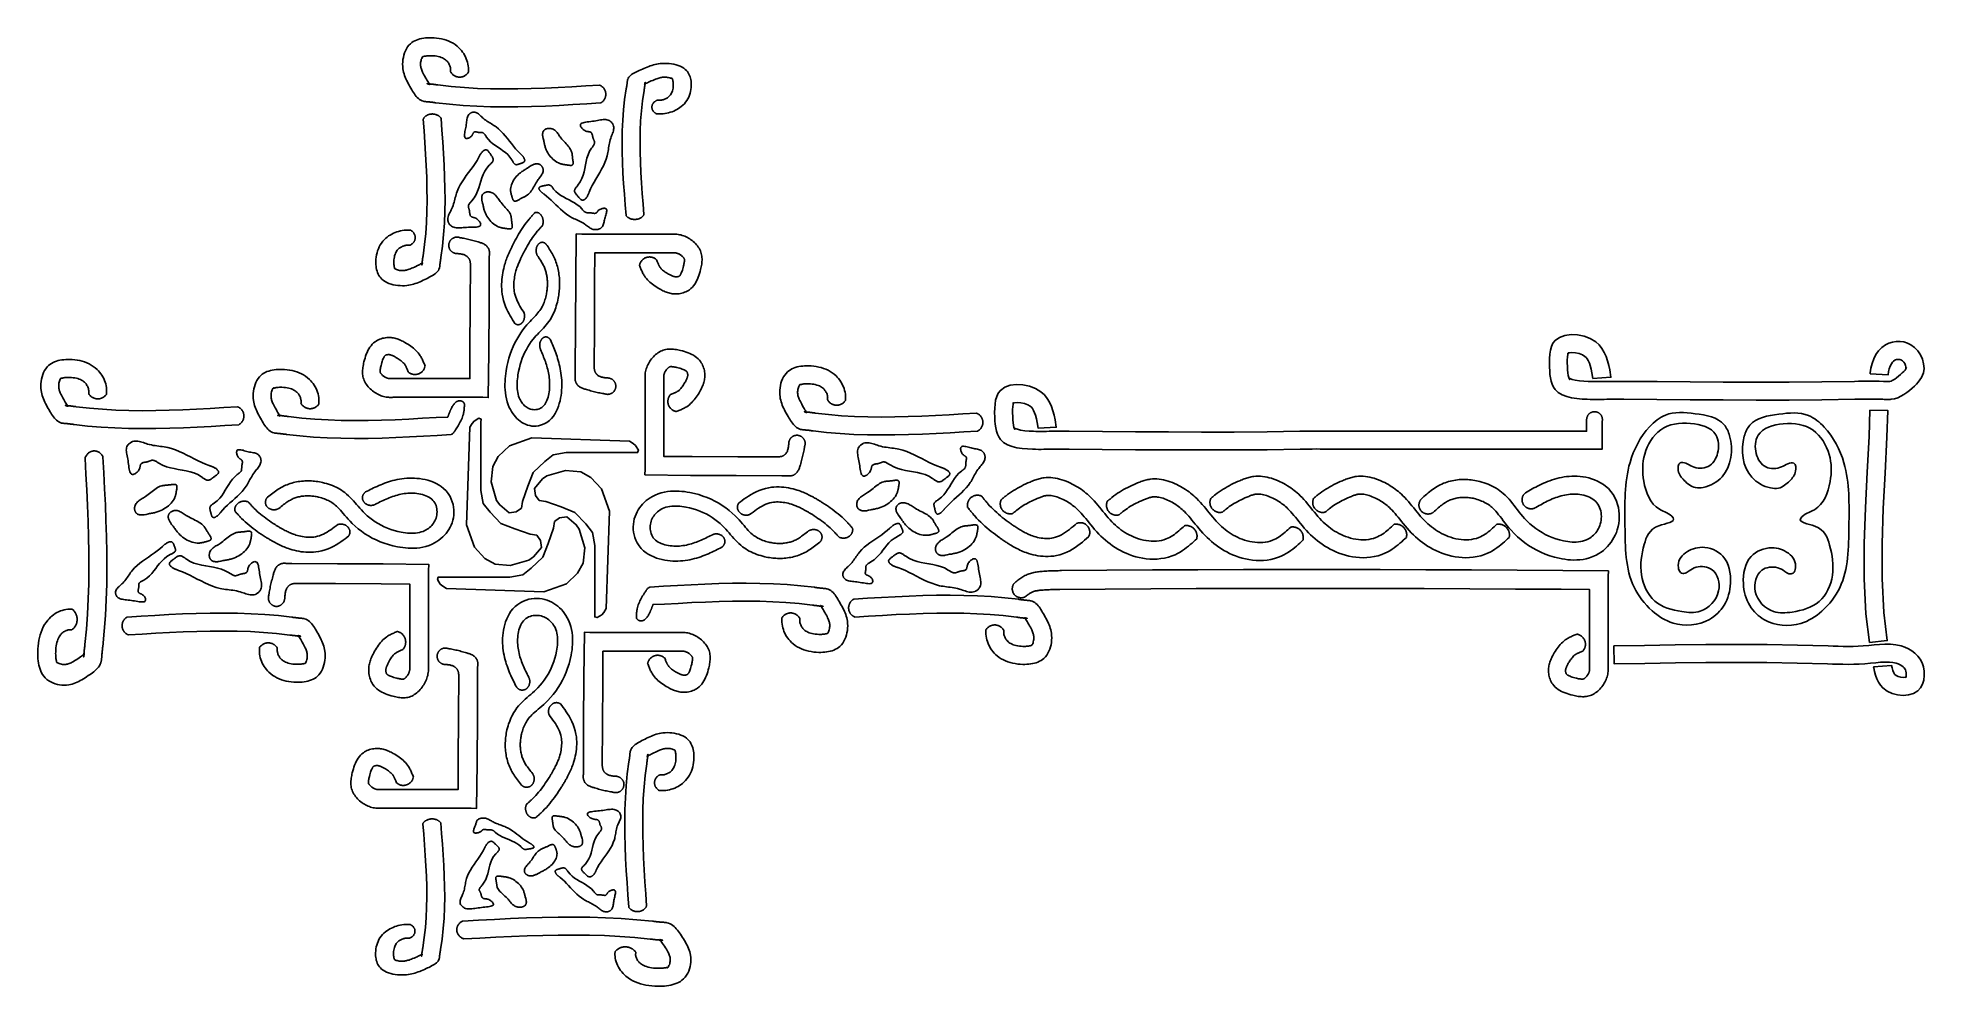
# Model space of a CAD drawing. Extents: x -2.65 to 2.61, y -1.31 to 1.34.
import ezdxf

# ---------------------------------------------------------------- set-up
doc = ezdxf.new("R2010")
doc.units = 0
doc.layers.add('2', color=7, linetype='CONTINUOUS')

msp = doc.modelspace()

# ---------------------------------------------------------------- linework, layer by layer
at = {"layer": '2', "color": 7, "linetype": 'CONTINUOUS', "flags": 128}
for points in [[(-1.445135, 1.240099), (-1.445104, 1.241144), (-1.445074, 1.242189), (-1.445047, 1.243234), (-1.445024, 1.244279), (-1.445006, 1.245324), (-1.444995, 1.246369), (-1.444991, 1.247415), (-1.444996, 1.24846), (-1.445012, 1.249506), (-1.44504, 1.250551), (-1.44508, 1.251597), (-1.445135, 1.252643), (-1.445629, 1.257789), (-1.446485, 1.262918), (-1.447688, 1.268007), (-1.449223, 1.273035), (-1.451075, 1.277979), (-1.453228, 1.282817), (-1.455668, 1.287528), (-1.458377, 1.292089), (-1.461343, 1.296478), (-1.464548, 1.300674), (-1.467978, 1.304653), (-1.471617, 1.308394), (-1.476724, 1.312947), (-1.482145, 1.317056), (-1.487856, 1.320734), (-1.493833, 1.323991), (-1.500051, 1.326839), (-1.506486, 1.329289), (-1.513113, 1.331353), (-1.519908, 1.333042), (-1.526846, 1.334366), (-1.533903, 1.335339), (-1.541054, 1.335969), (-1.548275, 1.33627), (-1.553693, 1.336282), (-1.559107, 1.336099), (-1.56449, 1.335702), (-1.569812, 1.335074), (-1.575046, 1.334196), (-1.580163, 1.33305), (-1.585135, 1.331618), (-1.589933, 1.329883), (-1.594528, 1.327826), (-1.598892, 1.325429), (-1.602997, 1.322675), (-1.606814, 1.319545), (-1.610967, 1.315301), (-1.614671, 1.31056), (-1.61793, 1.305384), (-1.620746, 1.299839), (-1.623123, 1.293988), (-1.625064, 1.287895), (-1.626571, 1.281624), (-1.627649, 1.27524), (-1.628299, 1.268808), (-1.628526, 1.26239), (-1.628332, 1.256051), (-1.627721, 1.249856), (-1.626927, 1.244993), (-1.62588, 1.240248), (-1.624599, 1.235603), (-1.6231, 1.231043), (-1.621402, 1.226549), (-1.619522, 1.222104), (-1.617479, 1.21769), (-1.615289, 1.213292), (-1.61297, 1.20889), (-1.610541, 1.204469), (-1.608018, 1.200011), (-1.60542, 1.195498), (-1.603146, 1.191591), (-1.600813, 1.18768), (-1.598404, 1.183816), (-1.595904, 1.180047), (-1.593294, 1.176423), (-1.590559, 1.172994), (-1.587681, 1.169808), (-1.584645, 1.166915), (-1.581432, 1.164365), (-1.578028, 1.162206), (-1.574415, 1.160488), (-1.570575, 1.15926), (-1.569685, 1.159057), (-1.568784, 1.158878), (-1.567873, 1.158722), (-1.566953, 1.158584), (-1.566026, 1.158463), (-1.565092, 1.158356), (-1.564154, 1.158261), (-1.563211, 1.158175), (-1.562266, 1.158095), (-1.561319, 1.158018), (-1.560372, 1.157943), (-1.559425, 1.157866), (-1.557421, 1.157691), (-1.555425, 1.1575), (-1.553436, 1.157294), (-1.551454, 1.157075), (-1.549477, 1.156845), (-1.547504, 1.156606), (-1.545536, 1.15636), (-1.543571, 1.156107), (-1.541609, 1.155852), (-1.539649, 1.155594), (-1.53769, 1.155335), (-1.535731, 1.155078), (-1.497988, 1.150758), (-1.460116, 1.147553), (-1.422127, 1.145362), (-1.384033, 1.144085), (-1.345845, 1.143619), (-1.307575, 1.143863), (-1.269234, 1.144715), (-1.230835, 1.146075), (-1.192389, 1.147841), (-1.153908, 1.14991), (-1.115404, 1.152183), (-1.076888, 1.154557), (-1.075637, 1.155276), (-1.074426, 1.15606), (-1.073257, 1.156905), (-1.072134, 1.157811), (-1.071061, 1.158774), (-1.070039, 1.159793), (-1.069071, 1.160863), (-1.068161, 1.161982), (-1.067311, 1.163148), (-1.066523, 1.164356), (-1.0658, 1.165604), (-1.065142, 1.166888), (-1.064553, 1.168205), (-1.064034, 1.169551), (-1.063585, 1.170922), (-1.063209, 1.172314), (-1.062907, 1.173725), (-1.062678, 1.175149), (-1.062525, 1.176584), (-1.062447, 1.178024), (-1.062444, 1.179467), (-1.062517, 1.180907), (-1.062665, 1.182342), (-1.062888, 1.183768), (-1.063185, 1.185179), (-1.063556, 1.186573), (-1.063999, 1.187946), (-1.064513, 1.189294), (-1.065098, 1.190613), (-1.06575, 1.191899), (-1.066469, 1.19315), (-1.067253, 1.194361), (-1.068098, 1.19553), (-1.069004, 1.196653), (-1.069967, 1.197727), (-1.070985, 1.198749), (-1.072056, 1.199716), (-1.073175, 1.200626), (-1.07434, 1.201476), (-1.075549, 1.202264), (-1.076797, 1.202988), (-1.078081, 1.203645), (-1.079398, 1.204234), (-1.079964, 1.204463), (-1.11835, 1.202096), (-1.156594, 1.199838), (-1.194683, 1.197788), (-1.232605, 1.196044), (-1.270346, 1.194703), (-1.307893, 1.193862), (-1.346163, 1.193618), (-1.383423, 1.194081), (-1.41985, 1.195314), (-1.456568, 1.197431), (-1.493035, 1.200517), (-1.530044, 1.204754), (-1.531191, 1.204911), (-1.533114, 1.205165), (-1.535085, 1.205424), (-1.537105, 1.205687), (-1.539174, 1.205953), (-1.541292, 1.206219), (-1.543461, 1.206482), (-1.545681, 1.20674), (-1.547952, 1.206992), (-1.550274, 1.207233), (-1.552648, 1.207463), (-1.555074, 1.207676), (-1.556331, 1.207779), (-1.557357, 1.207861), (-1.558242, 1.207932), (-1.558986, 1.207996), (-1.559586, 1.208052), (-1.560039, 1.2081), (-1.560341, 1.208139), (-1.559971, 1.208104), (-1.559467, 1.20801), (-1.559185, 1.208112), (-1.556558, 1.207361), (-1.554655, 1.20659), (-1.553552, 1.206072), (-1.553192, 1.206009), (-1.553454, 1.206508), (-1.554205, 1.207601), (-1.55533, 1.209267), (-1.556743, 1.211462), (-1.55838, 1.214128), (-1.560207, 1.217208), (-1.562206, 1.220648), (-1.564686, 1.224957), (-1.567024, 1.229092), (-1.56915, 1.232969), (-1.571051, 1.236596), (-1.572719, 1.239975), (-1.574151, 1.243114), (-1.57535, 1.246023), (-1.576327, 1.248715), (-1.577097, 1.251212), (-1.577681, 1.253547), (-1.5781, 1.255761), (-1.578374, 1.257912), (-1.578574, 1.260963), (-1.57855, 1.263919), (-1.578331, 1.267042), (-1.577903, 1.270209), (-1.577269, 1.273302), (-1.576449, 1.276206), (-1.575481, 1.278813), (-1.574422, 1.281021), (-1.573349, 1.282744), (-1.57236, 1.283919), (-1.571566, 1.284519), (-1.571081, 1.284571), (-1.571291, 1.284013), (-1.571032, 1.283911), (-1.57046, 1.284), (-1.569504, 1.284247), (-1.568129, 1.284599), (-1.566329, 1.285002), (-1.564121, 1.285404), (-1.561539, 1.285763), (-1.558626, 1.286047), (-1.55543, 1.286234), (-1.552001, 1.286311), (-1.548389, 1.28627), (-1.543134, 1.286013), (-1.538296, 1.285532), (-1.533669, 1.284834), (-1.529285, 1.283929), (-1.525172, 1.282829), (-1.521353, 1.281551), (-1.517845, 1.280112), (-1.514655, 1.278532), (-1.511782, 1.27683), (-1.509214, 1.275017), (-1.506927, 1.2731), (-1.504888, 1.271071), (-1.503818, 1.26979), (-1.502421, 1.26803), (-1.501074, 1.266124), (-1.499809, 1.2641), (-1.498653, 1.261989), (-1.49763, 1.259827), (-1.496756, 1.25765), (-1.496047, 1.255496), (-1.495508, 1.253404), (-1.495143, 1.251412), (-1.494946, 1.249557), (-1.494907, 1.247869), (-1.495012, 1.248979), (-1.495002, 1.248615), (-1.494995, 1.24819), (-1.494991, 1.247703), (-1.49499, 1.247155), (-1.494994, 1.246546), (-1.495003, 1.245874), (-1.495017, 1.24514), (-1.495035, 1.244344), (-1.495058, 1.243485), (-1.495084, 1.242564), (-1.495113, 1.241582), (-1.494351, 1.24027), (-1.493522, 1.239), (-1.492627, 1.237776), (-1.491669, 1.2366), (-1.490651, 1.235475), (-1.489576, 1.234405), (-1.488446, 1.233394), (-1.487265, 1.232442), (-1.486035, 1.231554), (-1.484761, 1.230731), (-1.483446, 1.229976), (-1.482092, 1.229292), (-1.480705, 1.228678), (-1.479288, 1.228139), (-1.477844, 1.227674), (-1.476378, 1.227285), (-1.474893, 1.226974), (-1.473395, 1.22674), (-1.471886, 1.226586), (-1.470371, 1.226511), (-1.468854, 1.226515), (-1.46734, 1.226598), (-1.465832, 1.226761), (-1.464334, 1.227002), (-1.462852, 1.227321), (-1.461388, 1.227718), (-1.459946, 1.22819), (-1.458532, 1.228738), (-1.457148, 1.229358), (-1.455798, 1.23005), (-1.454487, 1.230812), (-1.453217, 1.231642), (-1.451992, 1.232537), (-1.450816, 1.233494), (-1.449692, 1.234512), (-1.448622, 1.235588), (-1.44761, 1.236717), (-1.446659, 1.237899), (-1.445771, 1.239128), (-1.445135, 1.240099)], [(-0.92041, 1.123985), (-0.919365, 1.123961), (-0.91832, 1.123938), (-0.917275, 1.123917), (-0.91623, 1.1239), (-0.915185, 1.123886), (-0.914139, 1.123877), (-0.913094, 1.123874), (-0.912049, 1.123878), (-0.911003, 1.12389), (-0.909957, 1.123912), (-0.908912, 1.123943), (-0.907866, 1.123985), (-0.90272, 1.124364), (-0.897591, 1.125022), (-0.892502, 1.125946), (-0.887474, 1.127125), (-0.88253, 1.128548), (-0.877692, 1.130202), (-0.872981, 1.132075), (-0.86842, 1.134157), (-0.86403, 1.136435), (-0.859835, 1.138897), (-0.855856, 1.141531), (-0.852114, 1.144327), (-0.847562, 1.14825), (-0.843453, 1.152414), (-0.839775, 1.156801), (-0.836518, 1.161392), (-0.83367, 1.166169), (-0.83122, 1.171112), (-0.829156, 1.176202), (-0.827467, 1.181422), (-0.826142, 1.186751), (-0.82517, 1.192172), (-0.824539, 1.197665), (-0.824239, 1.203212), (-0.824226, 1.207373), (-0.82441, 1.211533), (-0.824807, 1.215667), (-0.825435, 1.219756), (-0.826313, 1.223777), (-0.827459, 1.227707), (-0.828891, 1.231526), (-0.830626, 1.235211), (-0.832683, 1.238741), (-0.835079, 1.242094), (-0.837834, 1.245247), (-0.840964, 1.248179), (-0.845207, 1.251369), (-0.849949, 1.254214), (-0.855124, 1.256717), (-0.86067, 1.258881), (-0.866521, 1.260707), (-0.872614, 1.262197), (-0.878885, 1.263355), (-0.885268, 1.264183), (-0.891701, 1.264683), (-0.898119, 1.264857), (-0.904458, 1.264708), (-0.910653, 1.264238), (-0.915516, 1.263628), (-0.920261, 1.262825), (-0.924905, 1.26184), (-0.929466, 1.260689), (-0.93396, 1.259385), (-0.938405, 1.257941), (-0.942819, 1.256371), (-0.947217, 1.254689), (-0.951618, 1.252908), (-0.95604, 1.251041), (-0.960498, 1.249104), (-0.965011, 1.247108), (-0.968918, 1.245361), (-0.972829, 1.243569), (-0.976693, 1.241719), (-0.980462, 1.239798), (-0.984085, 1.237793), (-0.987515, 1.235692), (-0.990701, 1.233482), (-0.993594, 1.231149), (-0.996144, 1.228682), (-0.998303, 1.226067), (-1.000021, 1.223291), (-1.001249, 1.220342), (-1.001452, 1.219658), (-1.00163, 1.218966), (-1.001787, 1.218266), (-1.001925, 1.217559), (-1.002045, 1.216847), (-1.002152, 1.21613), (-1.002248, 1.215409), (-1.002334, 1.214685), (-1.002414, 1.213959), (-1.002491, 1.213232), (-1.002566, 1.212504), (-1.002643, 1.211777), (-1.002818, 1.210238), (-1.003009, 1.208705), (-1.003215, 1.207177), (-1.003434, 1.205654), (-1.003664, 1.204135), (-1.003903, 1.20262), (-1.004149, 1.201108), (-1.004401, 1.199599), (-1.004657, 1.198092), (-1.004915, 1.196586), (-1.005174, 1.195081), (-1.00543, 1.193576), (-1.009751, 1.164584), (-1.012956, 1.135493), (-1.015146, 1.106311), (-1.016424, 1.077049), (-1.01689, 1.047715), (-1.016646, 1.018317), (-1.015794, 0.988866), (-1.014434, 0.95937), (-1.012668, 0.929837), (-1.010598, 0.900278), (-1.008326, 0.870701), (-1.005951, 0.841115), (-1.005232, 0.840154), (-1.004449, 0.839223), (-1.003603, 0.838326), (-1.002698, 0.837463), (-1.001734, 0.836638), (-1.000716, 0.835853), (-0.999646, 0.83511), (-0.998527, 0.834411), (-0.997361, 0.833758), (-0.996153, 0.833153), (-0.994905, 0.832597), (-0.993621, 0.832092), (-0.992304, 0.83164), (-0.990958, 0.831241), (-0.989587, 0.830896), (-0.988194, 0.830607), (-0.986784, 0.830375), (-0.985359, 0.8302), (-0.983925, 0.830082), (-0.982485, 0.830022), (-0.981042, 0.830019), (-0.979601, 0.830075), (-0.978166, 0.830189), (-0.976741, 0.83036), (-0.97533, 0.830589), (-0.973935, 0.830874), (-0.972563, 0.831214), (-0.971215, 0.831609), (-0.969896, 0.832058), (-0.968609, 0.832559), (-0.967359, 0.833111), (-0.966147, 0.833713), (-0.964979, 0.834363), (-0.963856, 0.835059), (-0.962782, 0.835799), (-0.96176, 0.836581), (-0.960793, 0.837403), (-0.959883, 0.838263), (-0.959033, 0.839158), (-0.958245, 0.840086), (-0.957521, 0.841045), (-0.956864, 0.842031), (-0.956275, 0.843043), (-0.956046, 0.843478), (-0.958412, 0.872964), (-0.96067, 0.902341), (-0.962721, 0.931599), (-0.964465, 0.960729), (-0.965806, 0.98972), (-0.966647, 1.018562), (-0.966891, 1.047959), (-0.966428, 1.07658), (-0.965195, 1.104562), (-0.963077, 1.132767), (-0.959991, 1.16078), (-0.955755, 1.189208), (-0.955598, 1.190089), (-0.955344, 1.191566), (-0.955085, 1.19308), (-0.954821, 1.194632), (-0.954556, 1.196221), (-0.95429, 1.197848), (-0.954027, 1.199514), (-0.953768, 1.201219), (-0.953517, 1.202964), (-0.953275, 1.204748), (-0.953046, 1.206571), (-0.952832, 1.208434), (-0.95273, 1.2094), (-0.952648, 1.210188), (-0.952576, 1.210869), (-0.952513, 1.21144), (-0.952457, 1.2119), (-0.952408, 1.212248), (-0.95237, 1.212481), (-0.952405, 1.212196), (-0.952499, 1.211809), (-0.952397, 1.211592), (-0.953147, 1.209575), (-0.953919, 1.208112), (-0.954437, 1.207265), (-0.9545, 1.206989), (-0.954, 1.20719), (-0.952908, 1.207767), (-0.951242, 1.208631), (-0.949047, 1.209716), (-0.946381, 1.210974), (-0.943301, 1.212377), (-0.939861, 1.213913), (-0.935551, 1.215818), (-0.931417, 1.217614), (-0.927539, 1.219247), (-0.923913, 1.220708), (-0.920534, 1.221989), (-0.917394, 1.223089), (-0.914486, 1.22401), (-0.911794, 1.22476), (-0.909297, 1.225352), (-0.906962, 1.2258), (-0.904747, 1.226122), (-0.902597, 1.226332), (-0.899546, 1.226486), (-0.89659, 1.226467), (-0.893467, 1.226299), (-0.890299, 1.22597), (-0.887206, 1.225484), (-0.884302, 1.224854), (-0.881696, 1.224111), (-0.879488, 1.223297), (-0.877764, 1.222473), (-0.87659, 1.221713), (-0.87599, 1.221103), (-0.875937, 1.22073), (-0.876496, 1.220892), (-0.876598, 1.220693), (-0.876509, 1.220253), (-0.876262, 1.219519), (-0.87591, 1.218463), (-0.875507, 1.21708), (-0.875105, 1.215384), (-0.874746, 1.213401), (-0.874462, 1.211163), (-0.874274, 1.208708), (-0.874198, 1.206074), (-0.874239, 1.203299), (-0.874496, 1.199263), (-0.874977, 1.195547), (-0.875675, 1.191992), (-0.87658, 1.188625), (-0.87768, 1.185466), (-0.878958, 1.182532), (-0.880397, 1.179837), (-0.881976, 1.177387), (-0.883679, 1.17518), (-0.885492, 1.173207), (-0.887409, 1.171451), (-0.889438, 1.169884), (-0.890719, 1.169062), (-0.892479, 1.167989), (-0.894385, 1.166955), (-0.896409, 1.165983), (-0.898519, 1.165095), (-0.900681, 1.164309), (-0.902858, 1.163638), (-0.905012, 1.163093), (-0.907104, 1.162679), (-0.909096, 1.162399), (-0.910952, 1.162247), (-0.912639, 1.162217), (-0.91153, 1.162298), (-0.911894, 1.16229), (-0.912319, 1.162285), (-0.912805, 1.162282), (-0.913353, 1.162281), (-0.913963, 1.162284), (-0.914635, 1.162291), (-0.915369, 1.162302), (-0.916165, 1.162316), (-0.917024, 1.162333), (-0.917944, 1.162353), (-0.918927, 1.162376), (-0.920239, 1.16179), (-0.921508, 1.161153), (-0.922733, 1.160466), (-0.923909, 1.15973), (-0.925034, 1.158948), (-0.926103, 1.158122), (-0.927115, 1.157254), (-0.928067, 1.156347), (-0.928955, 1.155403), (-0.929777, 1.154424), (-0.930532, 1.153413), (-0.931217, 1.152374), (-0.93183, 1.151308), (-0.93237, 1.150219), (-0.932835, 1.14911), (-0.933224, 1.147984), (-0.933535, 1.146844), (-0.933768, 1.145692), (-0.933923, 1.144533), (-0.933998, 1.14337), (-0.933994, 1.142205), (-0.933911, 1.141041), (-0.933748, 1.139883), (-0.933507, 1.138733), (-0.933188, 1.137594), (-0.932791, 1.136469), (-0.932318, 1.135362), (-0.931771, 1.134275), (-0.931151, 1.133212), (-0.930458, 1.132176), (-0.929696, 1.131168), (-0.928867, 1.130193), (-0.927972, 1.129252), (-0.927014, 1.128349), (-0.925997, 1.127485), (-0.924921, 1.126663), (-0.923791, 1.125886), (-0.92261, 1.125155), (-0.921381, 1.124473), (-0.92041, 1.123985)], [(-1.606919, 0.800375), (-1.607964, 0.800401), (-1.609009, 0.800427), (-1.610054, 0.800449), (-1.611099, 0.800469), (-1.612144, 0.800484), (-1.613189, 0.800494), (-1.614235, 0.800497), (-1.61528, 0.800493), (-1.616326, 0.800479), (-1.617371, 0.800456), (-1.618417, 0.800422), (-1.619463, 0.800375), (-1.624609, 0.799958), (-1.629738, 0.799234), (-1.634827, 0.798217), (-1.639855, 0.79692), (-1.644799, 0.795354), (-1.649637, 0.793534), (-1.654348, 0.791472), (-1.658909, 0.789182), (-1.663298, 0.786676), (-1.667494, 0.783966), (-1.671473, 0.781067), (-1.675214, 0.777991), (-1.679767, 0.773674), (-1.683876, 0.769092), (-1.687554, 0.764264), (-1.690811, 0.759212), (-1.693659, 0.753956), (-1.696109, 0.748517), (-1.698173, 0.742915), (-1.699862, 0.737172), (-1.701186, 0.731307), (-1.702159, 0.725342), (-1.702789, 0.719297), (-1.70309, 0.713194), (-1.703102, 0.708614), (-1.702919, 0.704038), (-1.702522, 0.699488), (-1.701894, 0.694989), (-1.701016, 0.690564), (-1.69987, 0.686239), (-1.698438, 0.682037), (-1.696703, 0.677981), (-1.694646, 0.674097), (-1.692249, 0.670408), (-1.689495, 0.666938), (-1.686365, 0.663712), (-1.682122, 0.660202), (-1.67738, 0.65707), (-1.672204, 0.654316), (-1.666659, 0.651935), (-1.660808, 0.649926), (-1.654715, 0.648286), (-1.648444, 0.647011), (-1.64206, 0.646101), (-1.635628, 0.645551), (-1.62921, 0.645359), (-1.622871, 0.645523), (-1.616676, 0.64604), (-1.611813, 0.646711), (-1.607068, 0.647596), (-1.602423, 0.648679), (-1.597863, 0.649946), (-1.593369, 0.651381), (-1.588924, 0.65297), (-1.58451, 0.654697), (-1.580112, 0.656548), (-1.57571, 0.658508), (-1.571289, 0.660562), (-1.566831, 0.662694), (-1.562318, 0.66489), (-1.558411, 0.666812), (-1.5545, 0.668784), (-1.550636, 0.67082), (-1.546867, 0.672934), (-1.543243, 0.67514), (-1.539814, 0.677452), (-1.536628, 0.679884), (-1.533735, 0.682451), (-1.531185, 0.685166), (-1.529026, 0.688044), (-1.527308, 0.691098), (-1.52608, 0.694343), (-1.525877, 0.695096), (-1.525698, 0.695858), (-1.525542, 0.696628), (-1.525404, 0.697406), (-1.525283, 0.698189), (-1.525177, 0.698978), (-1.525081, 0.699772), (-1.524995, 0.700568), (-1.524915, 0.701367), (-1.524838, 0.702168), (-1.524763, 0.702968), (-1.524686, 0.703768), (-1.524511, 0.705462), (-1.52432, 0.70715), (-1.524114, 0.708831), (-1.523895, 0.710507), (-1.523665, 0.712178), (-1.523426, 0.713845), (-1.52318, 0.715509), (-1.522927, 0.717169), (-1.522672, 0.718828), (-1.522414, 0.720485), (-1.522155, 0.722141), (-1.521898, 0.723797), (-1.517578, 0.7557), (-1.514373, 0.787712), (-1.512182, 0.819823), (-1.510905, 0.852024), (-1.510439, 0.884303), (-1.510683, 0.916652), (-1.511535, 0.94906), (-1.512895, 0.981518), (-1.514661, 1.014016), (-1.51673, 1.046543), (-1.519003, 1.07909), (-1.521377, 1.111647), (-1.522096, 1.112704), (-1.52288, 1.113728), (-1.523725, 1.114715), (-1.524631, 1.115665), (-1.525594, 1.116572), (-1.526613, 1.117436), (-1.527683, 1.118254), (-1.528802, 1.119023), (-1.529968, 1.119741), (-1.531176, 1.120407), (-1.532424, 1.121019), (-1.533708, 1.121575), (-1.535025, 1.122073), (-1.536371, 1.122512), (-1.537742, 1.122891), (-1.539134, 1.123209), (-1.540545, 1.123464), (-1.541969, 1.123658), (-1.543404, 1.123787), (-1.544844, 1.123853), (-1.546287, 1.123856), (-1.547727, 1.123794), (-1.549162, 1.123669), (-1.550588, 1.12348), (-1.551999, 1.123229), (-1.553393, 1.122916), (-1.554766, 1.122541), (-1.556114, 1.122106), (-1.557433, 1.121612), (-1.558719, 1.121061), (-1.55997, 1.120453), (-1.561181, 1.119791), (-1.56235, 1.119076), (-1.563473, 1.118311), (-1.564547, 1.117496), (-1.565569, 1.116636), (-1.566536, 1.115731), (-1.567446, 1.114785), (-1.568296, 1.1138), (-1.569084, 1.112778), (-1.569808, 1.111723), (-1.570465, 1.110638), (-1.571054, 1.109525), (-1.571283, 1.109046), (-1.568916, 1.076599), (-1.566658, 1.044273), (-1.564608, 1.012077), (-1.562864, 0.980023), (-1.561523, 0.948121), (-1.560682, 0.916383), (-1.560438, 0.884034), (-1.560901, 0.85254), (-1.562134, 0.821748), (-1.564251, 0.790711), (-1.567337, 0.759886), (-1.571574, 0.728604), (-1.571731, 0.727634), (-1.571985, 0.726009), (-1.572244, 0.724343), (-1.572507, 0.722635), (-1.572773, 0.720887), (-1.573039, 0.719096), (-1.573302, 0.717262), (-1.57356, 0.715386), (-1.573812, 0.713467), (-1.574053, 0.711504), (-1.574283, 0.709497), (-1.574496, 0.707447), (-1.574599, 0.706384), (-1.574681, 0.705517), (-1.574752, 0.704768), (-1.574816, 0.70414), (-1.574872, 0.703633), (-1.57492, 0.70325), (-1.574959, 0.702994), (-1.574924, 0.703307), (-1.57483, 0.703733), (-1.574932, 0.703972), (-1.574181, 0.706192), (-1.57341, 0.707801), (-1.572892, 0.708733), (-1.572829, 0.709037), (-1.573328, 0.708816), (-1.574421, 0.708181), (-1.576087, 0.70723), (-1.578282, 0.706036), (-1.580948, 0.704652), (-1.584028, 0.703108), (-1.587468, 0.701418), (-1.591777, 0.699322), (-1.595912, 0.697346), (-1.599789, 0.695548), (-1.603416, 0.693941), (-1.606795, 0.692531), (-1.609934, 0.691321), (-1.612843, 0.690307), (-1.615535, 0.689482), (-1.618032, 0.688831), (-1.620367, 0.688337), (-1.622581, 0.687983), (-1.624732, 0.687752), (-1.627783, 0.687582), (-1.630739, 0.687603), (-1.633862, 0.687788), (-1.637029, 0.68815), (-1.640122, 0.688686), (-1.643026, 0.689379), (-1.645633, 0.690197), (-1.647841, 0.691092), (-1.649564, 0.691999), (-1.650739, 0.692835), (-1.651339, 0.693506), (-1.651391, 0.693916), (-1.650833, 0.693739), (-1.650731, 0.693958), (-1.65082, 0.694441), (-1.651067, 0.695249), (-1.651419, 0.696412), (-1.651822, 0.697933), (-1.652224, 0.699799), (-1.652583, 0.701982), (-1.652867, 0.704444), (-1.653054, 0.707145), (-1.653131, 0.710044), (-1.65309, 0.713097), (-1.652833, 0.717539), (-1.652352, 0.721629), (-1.651654, 0.72554), (-1.650749, 0.729245), (-1.649649, 0.732722), (-1.648371, 0.73595), (-1.646932, 0.738915), (-1.645352, 0.741612), (-1.64365, 0.74404), (-1.641837, 0.746211), (-1.63992, 0.748144), (-1.637891, 0.749868), (-1.63661, 0.750772), (-1.63485, 0.751953), (-1.632944, 0.753091), (-1.63092, 0.754161), (-1.628809, 0.755138), (-1.626647, 0.756003), (-1.62447, 0.756741), (-1.622316, 0.757341), (-1.620224, 0.757796), (-1.618232, 0.758105), (-1.616377, 0.758271), (-1.614689, 0.758304), (-1.615799, 0.758216), (-1.615435, 0.758224), (-1.61501, 0.75823), (-1.614523, 0.758234), (-1.613975, 0.758234), (-1.613366, 0.75823), (-1.612694, 0.758223), (-1.61196, 0.758211), (-1.611164, 0.758196), (-1.610305, 0.758177), (-1.609385, 0.758155), (-1.608402, 0.75813), (-1.60709, 0.758774), (-1.60582, 0.759475), (-1.604596, 0.760231), (-1.60342, 0.761041), (-1.602295, 0.761901), (-1.601225, 0.76281), (-1.600214, 0.763765), (-1.599262, 0.764764), (-1.598374, 0.765803), (-1.597551, 0.76688), (-1.596796, 0.767992), (-1.596112, 0.769136), (-1.595498, 0.770309), (-1.594959, 0.771507), (-1.594494, 0.772727), (-1.594105, 0.773967), (-1.593794, 0.775221), (-1.59356, 0.776488), (-1.593406, 0.777764), (-1.593331, 0.779044), (-1.593335, 0.780326), (-1.593418, 0.781606), (-1.593581, 0.782881), (-1.593822, 0.784147), (-1.594141, 0.7854), (-1.594538, 0.786637), (-1.59501, 0.787856), (-1.595558, 0.789051), (-1.596178, 0.790221), (-1.59687, 0.791362), (-1.597632, 0.792471), (-1.598462, 0.793544), (-1.599357, 0.794579), (-1.600314, 0.795573), (-1.601332, 0.796524), (-1.602408, 0.797428), (-1.603537, 0.798283), (-1.604719, 0.799087), (-1.605948, 0.799838), (-1.606919, 0.800375)], [(-1.453061, 1.05652), (-1.454476, 1.057648), (-1.455401, 1.059384), (-1.455896, 1.061655), (-1.456025, 1.064388), (-1.45585, 1.06751), (-1.455434, 1.070948), (-1.454838, 1.074629), (-1.454127, 1.078479), (-1.453362, 1.082425), (-1.452605, 1.086395), (-1.451919, 1.090314), (-1.451322, 1.094325), (-1.450822, 1.098187), (-1.45037, 1.101887), (-1.449914, 1.105414), (-1.449403, 1.108755), (-1.448788, 1.111898), (-1.448016, 1.114831), (-1.447038, 1.117542), (-1.445803, 1.120018), (-1.44426, 1.122247), (-1.442358, 1.124217), (-1.441459, 1.124951), (-1.440497, 1.125636), (-1.439482, 1.126267), (-1.438421, 1.126841), (-1.437323, 1.127354), (-1.436195, 1.127802), (-1.435045, 1.128182), (-1.433883, 1.128491), (-1.432715, 1.128723), (-1.43155, 1.128877), (-1.430396, 1.128947), (-1.427641, 1.128765), (-1.424987, 1.128123), (-1.42242, 1.127079), (-1.419926, 1.125692), (-1.417492, 1.124023), (-1.415105, 1.122131), (-1.412751, 1.120074), (-1.410416, 1.117913), (-1.408088, 1.115707), (-1.405752, 1.113516), (-1.403394, 1.111398), (-1.400224, 1.108778), (-1.397005, 1.106357), (-1.393749, 1.1041), (-1.390468, 1.101972), (-1.387174, 1.099938), (-1.38388, 1.097964), (-1.380597, 1.096015), (-1.377336, 1.094055), (-1.374111, 1.092051), (-1.370933, 1.089967), (-1.367813, 1.087768), (-1.361102, 1.082364), (-1.354689, 1.076341), (-1.348522, 1.069821), (-1.342548, 1.062927), (-1.336712, 1.055781), (-1.330963, 1.048506), (-1.325248, 1.041223), (-1.319512, 1.034056), (-1.313703, 1.027127), (-1.307768, 1.020558), (-1.301654, 1.014471), (-1.30078, 1.013662), (-1.299903, 1.012856), (-1.299025, 1.012045), (-1.29815, 1.01122), (-1.297278, 1.010374), (-1.296411, 1.009498), (-1.295553, 1.008582), (-1.294704, 1.00762), (-1.293868, 1.006602), (-1.293045, 1.00552), (-1.292238, 1.004365), (-1.291594, 1.003364), (-1.290974, 1.00232), (-1.29039, 1.001246), (-1.289854, 1.000153), (-1.289379, 0.999054), (-1.288975, 0.997959), (-1.288657, 0.996881), (-1.288434, 0.995832), (-1.28832, 0.994823), (-1.288327, 0.993867), (-1.288466, 0.992975), (-1.288842, 0.991949), (-1.289427, 0.991034), (-1.290196, 0.990215), (-1.291126, 0.989481), (-1.292194, 0.98882), (-1.293376, 0.988219), (-1.294649, 0.987666), (-1.295989, 0.987149), (-1.297373, 0.986655), (-1.298778, 0.986173), (-1.300179, 0.98569), (-1.30169, 0.985151), (-1.303166, 0.984615), (-1.304607, 0.984103), (-1.306009, 0.983634), (-1.307371, 0.983228), (-1.308691, 0.982905), (-1.309966, 0.982684), (-1.311194, 0.982585), (-1.312374, 0.982627), (-1.313503, 0.982831), (-1.314579, 0.983216), (-1.315602, 0.983795), (-1.316577, 0.984553), (-1.317509, 0.985468), (-1.318406, 0.98652), (-1.319275, 0.987686), (-1.320121, 0.988945), (-1.320951, 0.990275), (-1.321772, 0.991654), (-1.32259, 0.993062), (-1.323412, 0.994477), (-1.324244, 0.995876), (-1.32974, 1.003789), (-1.335763, 1.010548), (-1.342203, 1.016401), (-1.348947, 1.021593), (-1.355884, 1.026374), (-1.362901, 1.030988), (-1.369889, 1.035685), (-1.376734, 1.04071), (-1.383325, 1.046311), (-1.38955, 1.052734), (-1.395299, 1.060228), (-1.39615, 1.061511), (-1.396993, 1.062808), (-1.397835, 1.064097), (-1.398682, 1.06536), (-1.399541, 1.066576), (-1.400417, 1.067727), (-1.401319, 1.068792), (-1.402251, 1.069753), (-1.403222, 1.070588), (-1.404236, 1.071279), (-1.405302, 1.071807), (-1.406114, 1.07208), (-1.406954, 1.07227), (-1.407823, 1.07239), (-1.408717, 1.072453), (-1.409635, 1.072474), (-1.410577, 1.072467), (-1.411539, 1.072444), (-1.412522, 1.072421), (-1.413522, 1.07241), (-1.41454, 1.072426), (-1.415572, 1.072481), (-1.417064, 1.072645), (-1.418569, 1.072884), (-1.420071, 1.073161), (-1.421557, 1.073442), (-1.42301, 1.073693), (-1.424417, 1.073876), (-1.425761, 1.073958), (-1.427029, 1.073902), (-1.428205, 1.073675), (-1.429274, 1.073239), (-1.430222, 1.072561), (-1.430691, 1.07207), (-1.431127, 1.071504), (-1.431535, 1.070872), (-1.431925, 1.070186), (-1.432304, 1.069454), (-1.432679, 1.068688), (-1.433059, 1.067898), (-1.433452, 1.067093), (-1.433864, 1.066285), (-1.434304, 1.065483), (-1.434779, 1.064697), (-1.436091, 1.062912), (-1.437608, 1.061295), (-1.439285, 1.059859), (-1.441077, 1.058618), (-1.44294, 1.057585), (-1.444827, 1.056774), (-1.446695, 1.056198), (-1.448497, 1.055871), (-1.450189, 1.055807), (-1.451725, 1.056019), (-1.453061, 1.05652)], [(-1.13313, 1.093372), (-1.132542, 1.095383), (-1.131044, 1.097051), (-1.128749, 1.098421), (-1.125766, 1.09954), (-1.122207, 1.100452), (-1.118183, 1.101202), (-1.113805, 1.101835), (-1.109183, 1.102395), (-1.104428, 1.102929), (-1.099651, 1.103481), (-1.094964, 1.104096), (-1.090216, 1.104844), (-1.085681, 1.105649), (-1.081347, 1.106451), (-1.077205, 1.107187), (-1.073244, 1.107796), (-1.069455, 1.108214), (-1.065825, 1.108381), (-1.062346, 1.108233), (-1.059008, 1.10771), (-1.055798, 1.106749), (-1.052708, 1.105288), (-1.051466, 1.104526), (-1.050251, 1.103677), (-1.04907, 1.102747), (-1.047931, 1.101745), (-1.046842, 1.100679), (-1.045812, 1.099556), (-1.044847, 1.098385), (-1.043956, 1.097173), (-1.043146, 1.095929), (-1.042426, 1.094659), (-1.041804, 1.093372), (-1.040708, 1.090176), (-1.040173, 1.08693), (-1.040125, 1.08364), (-1.040494, 1.080312), (-1.041205, 1.076952), (-1.042187, 1.073565), (-1.043368, 1.070158), (-1.044673, 1.066735), (-1.046032, 1.063303), (-1.047372, 1.059868), (-1.048619, 1.056435), (-1.050042, 1.051899), (-1.05122, 1.047378), (-1.052199, 1.042874), (-1.053022, 1.038388), (-1.053734, 1.03392), (-1.05438, 1.029473), (-1.055003, 1.025047), (-1.055648, 1.020644), (-1.05636, 1.016265), (-1.057183, 1.01191), (-1.058161, 1.007582), (-1.061015, 0.998031), (-1.064699, 0.988599), (-1.069053, 0.979269), (-1.073913, 0.970025), (-1.07912, 0.96085), (-1.084512, 0.951727), (-1.089927, 0.942639), (-1.095204, 0.933569), (-1.100182, 0.924501), (-1.104699, 0.915418), (-1.108595, 0.906302), (-1.109084, 0.90502), (-1.109568, 0.903737), (-1.110057, 0.902451), (-1.110563, 0.901162), (-1.111094, 0.89987), (-1.111662, 0.898573), (-1.112276, 0.897272), (-1.112948, 0.895965), (-1.113687, 0.894651), (-1.114504, 0.893331), (-1.11541, 0.892004), (-1.116221, 0.890915), (-1.117091, 0.889839), (-1.118012, 0.888793), (-1.118976, 0.887795), (-1.119976, 0.886864), (-1.121005, 0.886016), (-1.122055, 0.88527), (-1.123118, 0.884644), (-1.124187, 0.884155), (-1.125255, 0.883823), (-1.126315, 0.883663), (-1.127634, 0.883726), (-1.128929, 0.884065), (-1.130203, 0.884648), (-1.131459, 0.885445), (-1.132698, 0.886424), (-1.133925, 0.887554), (-1.13514, 0.888804), (-1.136347, 0.890143), (-1.137549, 0.891541), (-1.138747, 0.892966), (-1.139945, 0.894387), (-1.141258, 0.895912), (-1.142551, 0.897401), (-1.1438, 0.898856), (-1.144983, 0.900283), (-1.146077, 0.901687), (-1.147058, 0.903072), (-1.147905, 0.904443), (-1.148595, 0.905804), (-1.149103, 0.90716), (-1.149408, 0.908516), (-1.149487, 0.909877), (-1.149325, 0.911245), (-1.14894, 0.912623), (-1.14836, 0.914008), (-1.147612, 0.915402), (-1.146723, 0.916804), (-1.14572, 0.918214), (-1.144631, 0.919631), (-1.143481, 0.921055), (-1.142299, 0.922486), (-1.141112, 0.923923), (-1.139945, 0.925367), (-1.133725, 0.934429), (-1.129038, 0.94368), (-1.125556, 0.953082), (-1.122952, 0.962596), (-1.120899, 0.972182), (-1.119068, 0.981801), (-1.117132, 0.991414), (-1.114762, 1.000983), (-1.111632, 1.010468), (-1.107414, 1.01983), (-1.101779, 1.02903), (-1.100751, 1.030454), (-1.099705, 1.031874), (-1.098667, 1.033289), (-1.09766, 1.034701), (-1.09671, 1.03611), (-1.095842, 1.037516), (-1.09508, 1.03892), (-1.094451, 1.040321), (-1.093977, 1.041722), (-1.093686, 1.043121), (-1.093601, 1.04452), (-1.093679, 1.04554), (-1.093864, 1.046563), (-1.09414, 1.047593), (-1.09449, 1.048632), (-1.0949, 1.049683), (-1.095352, 1.050751), (-1.095831, 1.051837), (-1.09632, 1.052945), (-1.096804, 1.054079), (-1.097266, 1.055241), (-1.09769, 1.056435), (-1.098211, 1.058189), (-1.098654, 1.059984), (-1.099054, 1.061791), (-1.09944, 1.06358), (-1.099847, 1.065321), (-1.100305, 1.066985), (-1.100848, 1.068543), (-1.101507, 1.069964), (-1.102315, 1.07122), (-1.103304, 1.07228), (-1.104505, 1.073116), (-1.105273, 1.073475), (-1.106109, 1.073768), (-1.107005, 1.074008), (-1.107953, 1.074207), (-1.108946, 1.074378), (-1.109976, 1.074532), (-1.111035, 1.074683), (-1.112116, 1.074843), (-1.11321, 1.075024), (-1.114311, 1.075239), (-1.11541, 1.075499), (-1.118015, 1.076355), (-1.120531, 1.077504), (-1.12292, 1.0789), (-1.125147, 1.080496), (-1.127175, 1.082246), (-1.128967, 1.084103), (-1.130489, 1.086021), (-1.131702, 1.087953), (-1.132571, 1.089854), (-1.133059, 1.091675), (-1.13313, 1.093372)], [(-1.236836, 1.05535), (-1.238071, 1.06042), (-1.238231, 1.062163), (-1.238358, 1.063893), (-1.238434, 1.065602), (-1.238441, 1.067284), (-1.238364, 1.068932), (-1.238185, 1.07054), (-1.237887, 1.072101), (-1.237453, 1.073607), (-1.236867, 1.075053), (-1.23611, 1.076431), (-1.235167, 1.077735), (-1.234738, 1.078231), (-1.234277, 1.078713), (-1.233788, 1.079179), (-1.233272, 1.079629), (-1.23273, 1.080062), (-1.232164, 1.080476), (-1.231575, 1.08087), (-1.230966, 1.081243), (-1.230337, 1.081594), (-1.229691, 1.081922), (-1.229029, 1.082224), (-1.228352, 1.082502), (-1.22705, 1.082949), (-1.225711, 1.083305), (-1.224343, 1.083572), (-1.222953, 1.083754), (-1.22155, 1.083853), (-1.220141, 1.083874), (-1.218733, 1.083818), (-1.217335, 1.083688), (-1.215955, 1.083489), (-1.214599, 1.083223), (-1.213277, 1.082893), (-1.211995, 1.082502), (-1.209218, 1.081384), (-1.206669, 1.07999), (-1.204321, 1.07835), (-1.202145, 1.076493), (-1.200111, 1.07445), (-1.198191, 1.072252), (-1.196357, 1.069928), (-1.194579, 1.067508), (-1.192829, 1.065023), (-1.191079, 1.062504), (-1.189298, 1.059979), (-1.18746, 1.057479), (-1.184687, 1.053982), (-1.181787, 1.050582), (-1.178815, 1.047262), (-1.175822, 1.044005), (-1.172861, 1.040793), (-1.169985, 1.03761), (-1.167246, 1.034439), (-1.164699, 1.031262), (-1.162395, 1.028063), (-1.160387, 1.024824), (-1.158729, 1.021528), (-1.157472, 1.018159), (-1.157086, 1.016763), (-1.156764, 1.015348), (-1.156496, 1.013908), (-1.156271, 1.01244), (-1.156079, 1.010938), (-1.155908, 1.009398), (-1.155749, 1.007815), (-1.15559, 1.006184), (-1.155421, 1.004501), (-1.155231, 1.002762), (-1.155009, 1.000961), (-1.154746, 0.999094), (-1.154458, 0.997295), (-1.154153, 0.995462), (-1.153856, 0.993622), (-1.153595, 0.991802), (-1.153398, 0.990029), (-1.153292, 0.988331), (-1.153305, 0.986734), (-1.153464, 0.985265), (-1.153797, 0.983953), (-1.15433, 0.982823), (-1.155091, 0.981904), (-1.156109, 0.981221), (-1.156762, 0.980963), (-1.157487, 0.980772), (-1.158277, 0.980644), (-1.159124, 0.980572), (-1.16002, 0.980548), (-1.160958, 0.980568), (-1.161929, 0.980623), (-1.162925, 0.980709), (-1.16394, 0.980818), (-1.164964, 0.980944), (-1.165992, 0.981081), (-1.167013, 0.981221), (-1.169202, 0.981525), (-1.171331, 0.981823), (-1.173405, 0.982124), (-1.175427, 0.982434), (-1.177401, 0.982759), (-1.179331, 0.983105), (-1.18122, 0.983478), (-1.183072, 0.983886), (-1.184891, 0.984335), (-1.186681, 0.98483), (-1.188444, 0.985379), (-1.190186, 0.985988), (-1.194344, 0.987738), (-1.198377, 0.989851), (-1.202268, 0.992295), (-1.206003, 0.995039), (-1.209566, 0.998052), (-1.21294, 1.001305), (-1.21611, 1.004765), (-1.21906, 1.008403), (-1.221775, 1.012188), (-1.224239, 1.016089), (-1.226437, 1.020076), (-1.228352, 1.024116), (-1.229306, 1.026416), (-1.230172, 1.028722), (-1.23096, 1.031034), (-1.231675, 1.033353), (-1.232327, 1.035676), (-1.232924, 1.038004), (-1.233472, 1.040336), (-1.233981, 1.042671), (-1.234458, 1.045008), (-1.234912, 1.047347), (-1.235349, 1.049688), (-1.236836, 1.05535)], [(-1.411076, 0.814796), (-1.411868, 0.812857), (-1.413529, 0.811352), (-1.415953, 0.810225), (-1.419035, 0.809418), (-1.422668, 0.808877), (-1.426748, 0.808545), (-1.431169, 0.808366), (-1.435824, 0.808283), (-1.440609, 0.808241), (-1.445417, 0.808183), (-1.450142, 0.808053), (-1.454942, 0.807798), (-1.459536, 0.807463), (-1.463929, 0.807111), (-1.468125, 0.806804), (-1.472127, 0.806607), (-1.47594, 0.80658), (-1.479567, 0.806788), (-1.483012, 0.807292), (-1.48628, 0.808156), (-1.489373, 0.809442), (-1.492296, 0.811213), (-1.493453, 0.812098), (-1.494575, 0.813068), (-1.495654, 0.814114), (-1.496684, 0.815228), (-1.497658, 0.8164), (-1.498567, 0.817623), (-1.499407, 0.818887), (-1.500169, 0.820184), (-1.500846, 0.821505), (-1.501431, 0.822842), (-1.501918, 0.824186), (-1.50268, 0.827478), (-1.502878, 0.830762), (-1.502587, 0.834039), (-1.501878, 0.837311), (-1.500825, 0.840581), (-1.4995, 0.843849), (-1.497976, 0.847117), (-1.496325, 0.850387), (-1.49462, 0.853661), (-1.492935, 0.85694), (-1.491341, 0.860227), (-1.48946, 0.864593), (-1.487823, 0.868968), (-1.486386, 0.873348), (-1.485106, 0.877726), (-1.483938, 0.882096), (-1.482839, 0.886454), (-1.481764, 0.890792), (-1.480669, 0.895105), (-1.479511, 0.899388), (-1.478245, 0.903635), (-1.476827, 0.90784), (-1.473006, 0.917047), (-1.468372, 0.926051), (-1.463082, 0.934883), (-1.457297, 0.943579), (-1.451174, 0.95217), (-1.444873, 0.96069), (-1.438553, 0.969173), (-1.432371, 0.977652), (-1.426487, 0.986161), (-1.42106, 0.994731), (-1.416248, 1.003398), (-1.415629, 1.004623), (-1.415016, 1.00585), (-1.414397, 1.007078), (-1.413762, 1.008308), (-1.4131, 1.009539), (-1.412402, 1.01077), (-1.411657, 1.012002), (-1.410855, 1.013233), (-1.409984, 1.014463), (-1.409036, 1.015692), (-1.407998, 1.01692), (-1.407079, 1.017919), (-1.406104, 1.0189), (-1.40508, 1.019846), (-1.404019, 1.020739), (-1.402928, 1.021563), (-1.401817, 1.022301), (-1.400697, 1.022935), (-1.399574, 1.023448), (-1.39846, 1.023824), (-1.397364, 1.024045), (-1.396294, 1.024095), (-1.394988, 1.023896), (-1.393735, 1.023426), (-1.392527, 1.022715), (-1.39136, 1.021794), (-1.390228, 1.020693), (-1.389124, 1.019443), (-1.388044, 1.018074), (-1.386981, 1.016618), (-1.385929, 1.015104), (-1.384883, 1.013563), (-1.383838, 1.012027), (-1.382689, 1.010374), (-1.381556, 1.008761), (-1.380463, 1.007185), (-1.379433, 1.005644), (-1.37849, 1.004135), (-1.377655, 1.002656), (-1.376954, 1.001206), (-1.376408, 0.999781), (-1.376042, 0.998379), (-1.375878, 0.996999), (-1.375939, 0.995638), (-1.376242, 0.994293), (-1.376766, 0.992963), (-1.377485, 0.991644), (-1.378372, 0.990334), (-1.379401, 0.989031), (-1.380543, 0.987732), (-1.381773, 0.986435), (-1.383062, 0.985136), (-1.384385, 0.983835), (-1.385715, 0.982527), (-1.387023, 0.981211), (-1.394142, 0.972837), (-1.399756, 0.964116), (-1.404186, 0.955122), (-1.407754, 0.945926), (-1.410782, 0.936602), (-1.413592, 0.927223), (-1.416507, 0.917859), (-1.419847, 0.908585), (-1.423936, 0.899472), (-1.429094, 0.890593), (-1.435645, 0.882021), (-1.436814, 0.88071), (-1.438, 0.879406), (-1.439179, 0.878104), (-1.440326, 0.876804), (-1.441416, 0.8755), (-1.442424, 0.874191), (-1.443325, 0.872873), (-1.444096, 0.871543), (-1.44471, 0.870199), (-1.445144, 0.868837), (-1.445373, 0.867454), (-1.4454, 0.866432), (-1.445321, 0.865395), (-1.445153, 0.864342), (-1.444911, 0.863273), (-1.444611, 0.862184), (-1.444271, 0.861076), (-1.443907, 0.859947), (-1.443534, 0.858794), (-1.44317, 0.857616), (-1.44283, 0.856413), (-1.44253, 0.855182), (-1.442193, 0.853383), (-1.441936, 0.851552), (-1.441725, 0.849714), (-1.441524, 0.847895), (-1.441298, 0.846121), (-1.441013, 0.844419), (-1.440634, 0.842814), (-1.440124, 0.841332), (-1.43945, 0.84), (-1.438575, 0.838843), (-1.437466, 0.837888), (-1.436739, 0.837452), (-1.435938, 0.837075), (-1.435072, 0.836744), (-1.434149, 0.836449), (-1.433179, 0.836177), (-1.43217, 0.835917), (-1.431132, 0.835658), (-1.430074, 0.835388), (-1.429004, 0.835096), (-1.427931, 0.834769), (-1.426864, 0.834396), (-1.424361, 0.833277), (-1.421977, 0.831876), (-1.419744, 0.830242), (-1.417693, 0.828426), (-1.415856, 0.826477), (-1.414263, 0.824445), (-1.412947, 0.822381), (-1.411939, 0.820334), (-1.41127, 0.818354), (-1.410972, 0.816492), (-1.411076, 0.814796)], [(-1.275514, 0.976809), (-1.270779, 0.979931), (-1.26904, 0.980794), (-1.2673, 0.981625), (-1.26556, 0.982408), (-1.26382, 0.983125), (-1.262078, 0.98376), (-1.260335, 0.984298), (-1.258592, 0.984721), (-1.256846, 0.985014), (-1.255099, 0.985161), (-1.253351, 0.985144), (-1.2516, 0.984948), (-1.250905, 0.984817), (-1.250211, 0.984656), (-1.24952, 0.984465), (-1.248835, 0.984247), (-1.248158, 0.984), (-1.247489, 0.983726), (-1.246832, 0.983427), (-1.246187, 0.983102), (-1.245558, 0.982752), (-1.244945, 0.982378), (-1.244351, 0.981981), (-1.243778, 0.981562), (-1.242764, 0.98072), (-1.241829, 0.97981), (-1.240974, 0.978839), (-1.240198, 0.977815), (-1.239502, 0.976745), (-1.238885, 0.975637), (-1.238349, 0.974498), (-1.237892, 0.973336), (-1.237515, 0.972158), (-1.237218, 0.970972), (-1.237002, 0.969784), (-1.236865, 0.968604), (-1.23685, 0.965931), (-1.237219, 0.963323), (-1.237927, 0.96077), (-1.238932, 0.958261), (-1.24019, 0.955786), (-1.241659, 0.953336), (-1.243293, 0.950901), (-1.24505, 0.94847), (-1.246887, 0.946033), (-1.24876, 0.943581), (-1.250625, 0.941104), (-1.252439, 0.938591), (-1.254893, 0.934916), (-1.257193, 0.931182), (-1.259379, 0.927424), (-1.261491, 0.923676), (-1.263569, 0.919973), (-1.265654, 0.916349), (-1.267785, 0.91284), (-1.270002, 0.909479), (-1.272345, 0.906302), (-1.274854, 0.903342), (-1.27757, 0.900635), (-1.280533, 0.898216), (-1.281817, 0.89732), (-1.283148, 0.896467), (-1.284527, 0.895646), (-1.285955, 0.894847), (-1.287431, 0.89406), (-1.288956, 0.893274), (-1.29053, 0.892479), (-1.292153, 0.891664), (-1.293826, 0.890819), (-1.295549, 0.889933), (-1.297323, 0.888997), (-1.299147, 0.887999), (-1.30089, 0.887011), (-1.302662, 0.885994), (-1.304444, 0.884981), (-1.306221, 0.884005), (-1.307976, 0.8831), (-1.309692, 0.882298), (-1.311354, 0.881634), (-1.312943, 0.881139), (-1.314444, 0.880848), (-1.315841, 0.880793), (-1.317116, 0.881008), (-1.318253, 0.881525), (-1.318797, 0.881933), (-1.319301, 0.882428), (-1.319768, 0.882999), (-1.320201, 0.88364), (-1.320604, 0.88434), (-1.32098, 0.885091), (-1.321333, 0.885883), (-1.321666, 0.886709), (-1.321981, 0.887559), (-1.322284, 0.888424), (-1.322576, 0.889295), (-1.322862, 0.890164), (-1.323472, 0.892026), (-1.324062, 0.893839), (-1.324626, 0.895609), (-1.32516, 0.897342), (-1.325658, 0.899044), (-1.326115, 0.900719), (-1.326526, 0.902373), (-1.326886, 0.904013), (-1.32719, 0.905644), (-1.327432, 0.907271), (-1.327608, 0.9089), (-1.327713, 0.910537), (-1.327655, 0.914571), (-1.327169, 0.918659), (-1.326281, 0.922775), (-1.325014, 0.926893), (-1.323395, 0.930989), (-1.321449, 0.935037), (-1.319201, 0.939011), (-1.316676, 0.942886), (-1.313899, 0.946636), (-1.310896, 0.950237), (-1.307692, 0.953663), (-1.304311, 0.956888), (-1.302331, 0.958615), (-1.300306, 0.960277), (-1.298241, 0.961877), (-1.29614, 0.963424), (-1.294006, 0.964923), (-1.291845, 0.966379), (-1.289659, 0.967799), (-1.287454, 0.969189), (-1.285232, 0.970555), (-1.282998, 0.971903), (-1.280756, 0.973238), (-1.275514, 0.976809)], [(-1.406137, 0.875283), (-1.407677, 0.883378), (-1.407838, 0.885121), (-1.407964, 0.88685), (-1.40804, 0.888559), (-1.408048, 0.890241), (-1.407971, 0.891889), (-1.407792, 0.893497), (-1.407494, 0.895058), (-1.40706, 0.896564), (-1.406473, 0.89801), (-1.405717, 0.899389), (-1.404774, 0.900693), (-1.404344, 0.901188), (-1.403884, 0.90167), (-1.403395, 0.902136), (-1.402878, 0.902587), (-1.402336, 0.903019), (-1.40177, 0.903433), (-1.401182, 0.903827), (-1.400572, 0.9042), (-1.399943, 0.904551), (-1.399297, 0.904879), (-1.398635, 0.905182), (-1.397958, 0.905459), (-1.396657, 0.905906), (-1.395318, 0.906262), (-1.39395, 0.906529), (-1.39256, 0.906711), (-1.391156, 0.906811), (-1.389747, 0.906831), (-1.38834, 0.906775), (-1.386942, 0.906645), (-1.385561, 0.906446), (-1.384206, 0.90618), (-1.382883, 0.90585), (-1.381601, 0.905459), (-1.378824, 0.904341), (-1.376276, 0.902947), (-1.373928, 0.901307), (-1.371751, 0.89945), (-1.369718, 0.897408), (-1.367798, 0.895209), (-1.365964, 0.892885), (-1.364186, 0.890465), (-1.362436, 0.887981), (-1.360685, 0.885461), (-1.358905, 0.882936), (-1.357066, 0.880437), (-1.354293, 0.876939), (-1.351394, 0.873539), (-1.348421, 0.870219), (-1.345428, 0.866962), (-1.342467, 0.86375), (-1.339591, 0.860567), (-1.336853, 0.857396), (-1.334305, 0.85422), (-1.332001, 0.85102), (-1.329994, 0.847781), (-1.328335, 0.844486), (-1.327078, 0.841116), (-1.326692, 0.83972), (-1.32637, 0.838305), (-1.326102, 0.836866), (-1.325877, 0.835397), (-1.325685, 0.833895), (-1.325515, 0.832355), (-1.325355, 0.830772), (-1.325196, 0.829141), (-1.325027, 0.827459), (-1.324837, 0.825719), (-1.324616, 0.823918), (-1.324352, 0.822051), (-1.324065, 0.820253), (-1.323759, 0.81842), (-1.323462, 0.816579), (-1.323201, 0.814759), (-1.323004, 0.812986), (-1.322899, 0.811288), (-1.322912, 0.809691), (-1.323071, 0.808222), (-1.323403, 0.80691), (-1.323936, 0.80578), (-1.324698, 0.804861), (-1.325715, 0.804179), (-1.326368, 0.80392), (-1.327094, 0.80373), (-1.327884, 0.803601), (-1.328731, 0.803529), (-1.329627, 0.803505), (-1.330564, 0.803525), (-1.331535, 0.80358), (-1.332532, 0.803666), (-1.333546, 0.803775), (-1.334571, 0.803901), (-1.335598, 0.804038), (-1.33662, 0.804179), (-1.338808, 0.804482), (-1.340937, 0.804781), (-1.343011, 0.805082), (-1.345033, 0.805391), (-1.347007, 0.805716), (-1.348937, 0.806062), (-1.350826, 0.806435), (-1.352679, 0.806843), (-1.354498, 0.807292), (-1.356287, 0.807787), (-1.358051, 0.808336), (-1.359792, 0.808945), (-1.36395, 0.810696), (-1.367983, 0.812808), (-1.371875, 0.815252), (-1.37561, 0.817996), (-1.379172, 0.821009), (-1.382546, 0.824262), (-1.385716, 0.827722), (-1.388667, 0.83136), (-1.391382, 0.835145), (-1.393846, 0.839046), (-1.396043, 0.843033), (-1.397958, 0.847074), (-1.398912, 0.849373), (-1.399779, 0.851679), (-1.400566, 0.853992), (-1.401282, 0.85631), (-1.401934, 0.858633), (-1.40253, 0.860961), (-1.403079, 0.863293), (-1.403588, 0.865628), (-1.404065, 0.867965), (-1.404518, 0.870305), (-1.404955, 0.872645), (-1.406137, 0.875283)], [(-1.062739, 0.860361), (-1.061161, 0.859384), (-1.060164, 0.857925), (-1.059673, 0.85604), (-1.059616, 0.853788), (-1.059918, 0.851227), (-1.060506, 0.848415), (-1.061306, 0.845409), (-1.062244, 0.842268), (-1.063246, 0.83905), (-1.06424, 0.835813), (-1.065151, 0.832614), (-1.065964, 0.829337), (-1.066661, 0.826179), (-1.067299, 0.823152), (-1.067935, 0.820268), (-1.068627, 0.817538), (-1.069432, 0.814975), (-1.070409, 0.812591), (-1.071613, 0.810396), (-1.073103, 0.808403), (-1.074937, 0.806624), (-1.077171, 0.805071), (-1.078222, 0.804498), (-1.079341, 0.803969), (-1.08052, 0.803485), (-1.081749, 0.80305), (-1.083019, 0.802667), (-1.08432, 0.802337), (-1.085644, 0.802065), (-1.08698, 0.801852), (-1.08832, 0.801701), (-1.089654, 0.801615), (-1.090972, 0.801598), (-1.094109, 0.801843), (-1.097116, 0.802464), (-1.10001, 0.803412), (-1.102809, 0.804639), (-1.105531, 0.806096), (-1.108192, 0.807735), (-1.11081, 0.809508), (-1.113402, 0.811366), (-1.115986, 0.813261), (-1.118579, 0.815144), (-1.121199, 0.816968), (-1.124729, 0.819232), (-1.128322, 0.821335), (-1.131962, 0.823304), (-1.135635, 0.825168), (-1.139325, 0.826955), (-1.143018, 0.828693), (-1.1467, 0.83041), (-1.150355, 0.832135), (-1.153968, 0.833895), (-1.157525, 0.83572), (-1.161012, 0.837636), (-1.16849, 0.842313), (-1.175608, 0.847489), (-1.182429, 0.853064), (-1.189018, 0.858941), (-1.195439, 0.86502), (-1.201759, 0.871202), (-1.20804, 0.877389), (-1.214347, 0.883482), (-1.220746, 0.889382), (-1.227301, 0.89499), (-1.234075, 0.900207), (-1.235046, 0.900903), (-1.23602, 0.901596), (-1.236994, 0.902294), (-1.237966, 0.903002), (-1.238933, 0.903728), (-1.239893, 0.904479), (-1.240842, 0.905262), (-1.241778, 0.906083), (-1.242699, 0.906949), (-1.243602, 0.907867), (-1.244484, 0.908845), (-1.245187, 0.90969), (-1.24586, 0.91057), (-1.246491, 0.911474), (-1.247066, 0.912391), (-1.247572, 0.913311), (-1.247996, 0.914225), (-1.248325, 0.915123), (-1.248544, 0.915993), (-1.248641, 0.916827), (-1.248602, 0.917613), (-1.248414, 0.918342), (-1.247951, 0.919172), (-1.247254, 0.919904), (-1.24635, 0.920551), (-1.245264, 0.921122), (-1.244024, 0.921628), (-1.242656, 0.922081), (-1.241186, 0.922491), (-1.23964, 0.92287), (-1.238045, 0.923227), (-1.236427, 0.923575), (-1.234813, 0.923923), (-1.233072, 0.924314), (-1.23137, 0.924703), (-1.22971, 0.925074), (-1.228094, 0.925411), (-1.226527, 0.925697), (-1.225012, 0.925917), (-1.22355, 0.926054), (-1.222145, 0.926093), (-1.220801, 0.926017), (-1.219519, 0.92581), (-1.218304, 0.925456), (-1.217157, 0.924944), (-1.21607, 0.924287), (-1.215036, 0.923502), (-1.214047, 0.922606), (-1.213095, 0.921617), (-1.212171, 0.920553), (-1.211267, 0.91943), (-1.210376, 0.918267), (-1.209489, 0.917081), (-1.208598, 0.91589), (-1.207695, 0.91471), (-1.201686, 0.908012), (-1.195036, 0.902245), (-1.187883, 0.897209), (-1.18036, 0.892704), (-1.172604, 0.888532), (-1.16475, 0.884493), (-1.156934, 0.880388), (-1.14929, 0.876018), (-1.141955, 0.871184), (-1.135064, 0.865685), (-1.128753, 0.859323), (-1.127824, 0.858238), (-1.126905, 0.857143), (-1.125987, 0.856054), (-1.125062, 0.854986), (-1.124123, 0.853956), (-1.12316, 0.852979), (-1.122167, 0.852072), (-1.121135, 0.85125), (-1.120055, 0.850529), (-1.11892, 0.849925), (-1.117722, 0.849454), (-1.116805, 0.849201), (-1.115852, 0.849016), (-1.114866, 0.848887), (-1.113848, 0.848804), (-1.112801, 0.848755), (-1.111727, 0.848728), (-1.110628, 0.848713), (-1.109506, 0.848698), (-1.108364, 0.848672), (-1.107204, 0.848624), (-1.106028, 0.848542), (-1.104332, 0.848355), (-1.102623, 0.848107), (-1.100918, 0.847827), (-1.099233, 0.847543), (-1.097583, 0.847287), (-1.095985, 0.847087), (-1.094453, 0.846973), (-1.093005, 0.846975), (-1.091656, 0.847121), (-1.090422, 0.847442), (-1.089319, 0.847966), (-1.088767, 0.848354), (-1.088252, 0.848804), (-1.087766, 0.849309), (-1.087298, 0.84986), (-1.086842, 0.850449), (-1.086389, 0.851065), (-1.085929, 0.851702), (-1.085455, 0.85235), (-1.084958, 0.853), (-1.08443, 0.853644), (-1.083862, 0.854274), (-1.082307, 0.855696), (-1.080524, 0.856973), (-1.078564, 0.858095), (-1.076478, 0.859053), (-1.07432, 0.859838), (-1.07214, 0.860439), (-1.069991, 0.860847), (-1.067924, 0.861053), (-1.065992, 0.861047), (-1.064246, 0.86082), (-1.062739, 0.860361)], [(-1.238784, 0.812938), (-1.240006, 0.811635), (-1.241226, 0.81033), (-1.242445, 0.809024), (-1.243661, 0.807714), (-1.244875, 0.806399), (-1.246085, 0.805078), (-1.24729, 0.80375), (-1.24849, 0.802414), (-1.249683, 0.801069), (-1.25087, 0.799713), (-1.25205, 0.798345), (-1.25322, 0.796965), (-1.25667, 0.792752), (-1.26004, 0.788421), (-1.263333, 0.783978), (-1.266553, 0.779432), (-1.269701, 0.774788), (-1.272781, 0.770054), (-1.275795, 0.765238), (-1.278745, 0.760346), (-1.281635, 0.755386), (-1.284467, 0.750366), (-1.287243, 0.745291), (-1.289967, 0.74017), (-1.290879, 0.738424), (-1.291785, 0.736673), (-1.292685, 0.734917), (-1.293579, 0.733156), (-1.294466, 0.73139), (-1.295345, 0.729619), (-1.296218, 0.727842), (-1.297083, 0.72606), (-1.297941, 0.724272), (-1.298791, 0.722478), (-1.299632, 0.720678), (-1.300466, 0.718872), (-1.30174, 0.716059), (-1.302991, 0.713228), (-1.304216, 0.710377), (-1.305411, 0.707502), (-1.306575, 0.704602), (-1.307704, 0.701675), (-1.308795, 0.698716), (-1.309846, 0.695725), (-1.310854, 0.692697), (-1.311815, 0.689632), (-1.312728, 0.686525), (-1.313589, 0.683376), (-1.314663, 0.679059), (-1.31563, 0.674673), (-1.31648, 0.670232), (-1.317206, 0.66575), (-1.3178, 0.661242), (-1.318252, 0.656721), (-1.318554, 0.652202), (-1.318699, 0.647699), (-1.318676, 0.643226), (-1.318479, 0.638797), (-1.318099, 0.634428), (-1.317526, 0.630131), (-1.316466, 0.624565), (-1.315083, 0.619138), (-1.313407, 0.61384), (-1.311467, 0.608656), (-1.309292, 0.603574), (-1.306913, 0.598582), (-1.304357, 0.593666), (-1.301655, 0.588813), (-1.298836, 0.584012), (-1.295928, 0.579249), (-1.292962, 0.574512), (-1.289967, 0.569787), (-1.289727, 0.568876), (-1.289451, 0.567655), (-1.289223, 0.566417), (-1.289044, 0.565163), (-1.288913, 0.563899), (-1.288831, 0.562628), (-1.288798, 0.561352), (-1.288815, 0.560075), (-1.288882, 0.558802), (-1.288997, 0.557535), (-1.289161, 0.556278), (-1.289374, 0.555034), (-1.289635, 0.553807), (-1.289943, 0.552601), (-1.290297, 0.551417), (-1.290696, 0.550261), (-1.291139, 0.549134), (-1.291626, 0.54804), (-1.292154, 0.546982), (-1.292723, 0.545963), (-1.29333, 0.544985), (-1.293974, 0.544052), (-1.294653, 0.543166), (-1.295366, 0.542329), (-1.29611, 0.541543), (-1.296883, 0.540811), (-1.297684, 0.540135), (-1.29851, 0.539517), (-1.299358, 0.538958), (-1.300227, 0.53846), (-1.301115, 0.538024), (-1.302017, 0.537651), (-1.302933, 0.537343), (-1.30386, 0.5371), (-1.304795, 0.536923), (-1.305735, 0.536812), (-1.306679, 0.536768), (-1.307622, 0.536791), (-1.308564, 0.536881), (-1.309501, 0.537037), (-1.31043, 0.537259), (-1.31135, 0.537547), (-1.312257, 0.537899), (-1.313149, 0.538316), (-1.314024, 0.538794), (-1.31488, 0.539334), (-1.315713, 0.539934), (-1.318844, 0.544875), (-1.322082, 0.550051), (-1.325393, 0.555489), (-1.328745, 0.561221), (-1.332101, 0.567288), (-1.335417, 0.573732), (-1.338646, 0.580602), (-1.341726, 0.587945), (-1.344587, 0.5958), (-1.347146, 0.604193), (-1.349307, 0.613122), (-1.350903, 0.622), (-1.35178, 0.629064), (-1.352332, 0.636041), (-1.352589, 0.642918), (-1.35258, 0.649685), (-1.35233, 0.656336), (-1.35186, 0.662868), (-1.351189, 0.669278), (-1.350334, 0.675567), (-1.349311, 0.681731), (-1.348131, 0.687772), (-1.346806, 0.693685), (-1.345399, 0.69928), (-1.344245, 0.703463), (-1.343036, 0.707544), (-1.341779, 0.711524), (-1.340479, 0.715405), (-1.339142, 0.71919), (-1.337775, 0.72288), (-1.336382, 0.726479), (-1.334969, 0.729989), (-1.333541, 0.733413), (-1.332102, 0.736756), (-1.330658, 0.74002), (-1.329238, 0.74315), (-1.328296, 0.745191), (-1.327347, 0.747218), (-1.326393, 0.749232), (-1.325433, 0.751233), (-1.324467, 0.753221), (-1.323496, 0.755196), (-1.322521, 0.757158), (-1.321541, 0.759108), (-1.320557, 0.761046), (-1.319569, 0.762973), (-1.318578, 0.764887), (-1.317498, 0.766951), (-1.314505, 0.772571), (-1.311432, 0.778181), (-1.308273, 0.783772), (-1.305383, 0.788732), (-1.302074, 0.794228), (-1.298669, 0.799682), (-1.295162, 0.805085), (-1.29155, 0.810427), (-1.287827, 0.8157), (-1.283989, 0.820894), (-1.280032, 0.825999), (-1.27595, 0.831004), (-1.274336, 0.832916), (-1.272947, 0.834528), (-1.271569, 0.836105), (-1.270201, 0.837647), (-1.268846, 0.839157), (-1.267505, 0.840636), (-1.266178, 0.842085), (-1.264866, 0.843507), (-1.263571, 0.844902), (-1.262293, 0.846272), (-1.261034, 0.847618), (-1.259793, 0.848943), (-1.25911, 0.849127), (-1.258134, 0.849329), (-1.257152, 0.849462), (-1.256166, 0.849526), (-1.255178, 0.849519), (-1.254193, 0.849443), (-1.253211, 0.849297), (-1.252237, 0.849081), (-1.251273, 0.848797), (-1.25032, 0.848445), (-1.249383, 0.848027), (-1.248463, 0.847542), (-1.247563, 0.846993), (-1.246686, 0.846381), (-1.245833, 0.845708), (-1.245008, 0.844975), (-1.244212, 0.844185), (-1.243448, 0.84334), (-1.242717, 0.842442), (-1.242023, 0.841493), (-1.241366, 0.840496), (-1.240748, 0.839455), (-1.240172, 0.838371), (-1.239638, 0.837247), (-1.239149, 0.836088), (-1.238705, 0.834895), (-1.238308, 0.833673), (-1.237958, 0.832424), (-1.237658, 0.831152), (-1.237407, 0.829861), (-1.237207, 0.828554), (-1.237057, 0.827234), (-1.236959, 0.825906), (-1.236912, 0.824572), (-1.236917, 0.823237), (-1.236973, 0.821904), (-1.237081, 0.820577), (-1.23724, 0.819259), (-1.23745, 0.817955), (-1.23771, 0.816667), (-1.23802, 0.815399), (-1.238378, 0.814155), (-1.238784, 0.812938)], [(-1.064589, 0.344183), (-1.064455, 0.343924), (-1.063311, 0.343577), (-1.062151, 0.343291), (-1.060977, 0.343066), (-1.059793, 0.342903), (-1.058602, 0.342801), (-1.057408, 0.342763), (-1.056213, 0.342787), (-1.055021, 0.342873), (-1.053835, 0.343022), (-1.052659, 0.343232), (-1.051495, 0.343504), (-1.050347, 0.343836), (-1.049218, 0.344228), (-1.048111, 0.344679), (-1.047029, 0.345186), (-1.045976, 0.34575), (-1.044953, 0.346368), (-1.043964, 0.347039), (-1.043011, 0.347761), (-1.042097, 0.348531), (-1.041225, 0.349349), (-1.040397, 0.35021), (-1.039616, 0.351114), (-1.038882, 0.352058), (-1.038199, 0.353039), (-1.037568, 0.354054), (-1.036992, 0.3551), (-1.036471, 0.356176), (-1.036006, 0.357277), (-1.0356, 0.358401), (-1.035254, 0.359545), (-1.034968, 0.360705), (-1.034743, 0.361879), (-1.034579, 0.363063), (-1.034478, 0.364254), (-1.034439, 0.365448), (-1.034463, 0.366643), (-1.03455, 0.367835), (-1.034698, 0.369021), (-1.034909, 0.370197), (-1.035181, 0.371361), (-1.035513, 0.372509), (-1.035905, 0.373638), (-1.036355, 0.374745), (-1.036863, 0.375827), (-1.037427, 0.376881), (-1.038045, 0.377903), (-1.038716, 0.378893), (-1.039437, 0.379845), (-1.040208, 0.380759), (-1.041025, 0.381631), (-1.041887, 0.382459), (-1.042791, 0.38324), (-1.043735, 0.383974), (-1.044715, 0.384657), (-1.04573, 0.385288), (-1.046777, 0.385864), (-1.047853, 0.386386), (-1.048954, 0.38685), (-1.050078, 0.387256), (-1.051222, 0.387602), (-1.052382, 0.387888), (-1.053556, 0.388113), (-1.05474, 0.388277), (-1.05593, 0.388378), (-1.057125, 0.388417), (-1.057519, 0.388416), (-1.059936, 0.388644), (-1.062344, 0.388888), (-1.064737, 0.389164), (-1.067107, 0.389487), (-1.069445, 0.389875), (-1.071743, 0.390342), (-1.073995, 0.390905), (-1.076191, 0.391579), (-1.078325, 0.392381), (-1.080387, 0.393326), (-1.082371, 0.394431), (-1.084269, 0.395711), (-1.085096, 0.396351), (-1.085901, 0.397028), (-1.086681, 0.39774), (-1.087434, 0.398486), (-1.088158, 0.399264), (-1.088849, 0.400072), (-1.089506, 0.400907), (-1.090124, 0.401768), (-1.090703, 0.402654), (-1.091239, 0.403562), (-1.091729, 0.404491), (-1.092172, 0.405438), (-1.092544, 0.406348), (-1.092875, 0.407271), (-1.093169, 0.408207), (-1.093429, 0.409155), (-1.093658, 0.410112), (-1.093862, 0.411078), (-1.094042, 0.412051), (-1.094204, 0.413031), (-1.094351, 0.414015), (-1.094487, 0.415004), (-1.094615, 0.415995), (-1.09474, 0.416987), (-1.094209, 0.530313), (-1.093555, 0.657608), (-1.093131, 0.736738), (-1.083817, 0.73674), (-1.069031, 0.736743), (-1.054246, 0.736745), (-1.039461, 0.736746), (-1.024678, 0.736745), (-1.009895, 0.736742), (-0.995113, 0.736738), (-0.980332, 0.736731), (-0.965548, 0.736721), (-0.961518, 0.736718), (-0.957485, 0.736715), (-0.95345, 0.736712), (-0.949413, 0.73671), (-0.945374, 0.736708), (-0.941333, 0.736706), (-0.93729, 0.736706), (-0.933245, 0.736706), (-0.929197, 0.736708), (-0.925147, 0.736711), (-0.921095, 0.736715), (-0.917049, 0.736721), (-0.915271, 0.736725), (-0.913499, 0.736728), (-0.911734, 0.736731), (-0.909974, 0.736734), (-0.908221, 0.736737), (-0.906474, 0.736738), (-0.904734, 0.736739), (-0.902999, 0.736739), (-0.901271, 0.736737), (-0.899549, 0.736734), (-0.897833, 0.736729), (-0.896113, 0.736722), (-0.894691, 0.736715), (-0.893247, 0.736706), (-0.89178, 0.736698), (-0.89029, 0.73669), (-0.888778, 0.736682), (-0.887242, 0.736677), (-0.885684, 0.736674), (-0.884102, 0.736675), (-0.882498, 0.73668), (-0.880871, 0.73669), (-0.879221, 0.736706), (-0.8776, 0.736728), (-0.876553, 0.736746), (-0.875576, 0.736764), (-0.874669, 0.736781), (-0.87383, 0.736796), (-0.873061, 0.736807), (-0.872362, 0.736816), (-0.871733, 0.73682), (-0.871174, 0.736821), (-0.870685, 0.736819), (-0.870266, 0.736814), (-0.869918, 0.736807), (-0.870614, 0.736864), (-0.86947, 0.736847), (-0.868271, 0.736759), (-0.867017, 0.736595), (-0.865713, 0.736352), (-0.864362, 0.736026), (-0.862972, 0.735613), (-0.86155, 0.735111), (-0.860102, 0.73452), (-0.858639, 0.733839), (-0.857167, 0.733069), (-0.855696, 0.732212), (-0.854298, 0.731318), (-0.852783, 0.730248), (-0.851341, 0.729129), (-0.849996, 0.727984), (-0.848766, 0.72684), (-0.847669, 0.725724), (-0.846716, 0.724667), (-0.845913, 0.723699), (-0.845262, 0.722851), (-0.844755, 0.722154), (-0.84438, 0.721634), (-0.844113, 0.72131), (-0.843876, 0.720983), (-0.843691, 0.720673), (-0.843502, 0.720124), (-0.843335, 0.719307), (-0.843212, 0.71821), (-0.843159, 0.71683), (-0.843193, 0.715173), (-0.843328, 0.71325), (-0.843573, 0.711077), (-0.843933, 0.708669), (-0.844409, 0.706044), (-0.844996, 0.703217), (-0.84563, 0.700439), (-0.84666, 0.696318), (-0.847733, 0.692453), (-0.848837, 0.688887), (-0.849957, 0.685661), (-0.851065, 0.682817), (-0.852126, 0.680384), (-0.853098, 0.678382), (-0.853936, 0.676812), (-0.854594, 0.67565), (-0.855043, 0.674842), (-0.855281, 0.674303), (-0.855997, 0.673502), (-0.856278, 0.673174), (-0.856755, 0.672778), (-0.857413, 0.672347), (-0.858231, 0.671908), (-0.859182, 0.671487), (-0.860237, 0.671101), (-0.861362, 0.670768), (-0.862521, 0.670495), (-0.86368, 0.670288), (-0.864801, 0.670146), (-0.86872, 0.670148), (-0.869731, 0.67029), (-0.870395, 0.670443), (-0.871278, 0.670653), (-0.872274, 0.670925), (-0.873396, 0.671272), (-0.874655, 0.671704), (-0.876056, 0.672233), (-0.877598, 0.672869), (-0.87928, 0.673616), (-0.881097, 0.674479), (-0.883046, 0.67546), (-0.885121, 0.676559), (-0.887316, 0.677772), (-0.890574, 0.679658), (-0.893588, 0.681512), (-0.896439, 0.683383), (-0.89911, 0.68526), (-0.901586, 0.687135), (-0.903855, 0.688994), (-0.905904, 0.690826), (-0.907727, 0.692616), (-0.90932, 0.694351), (-0.910685, 0.696016), (-0.911828, 0.6976), (-0.912762, 0.699098), (-0.912875, 0.699383), (-0.913383, 0.700308), (-0.913942, 0.701382), (-0.914548, 0.702607), (-0.915197, 0.703986), (-0.915886, 0.705518), (-0.916613, 0.707202), (-0.917378, 0.709034), (-0.918179, 0.711012), (-0.919019, 0.713131), (-0.919901, 0.715388), (-0.920827, 0.717778), (-0.921909, 0.718719), (-0.923072, 0.719653), (-0.924282, 0.720524), (-0.925536, 0.72133), (-0.926831, 0.72207), (-0.928162, 0.722742), (-0.929527, 0.723342), (-0.930922, 0.723871), (-0.932342, 0.724325), (-0.933784, 0.724705), (-0.935244, 0.725009), (-0.936718, 0.725236), (-0.938201, 0.725385), (-0.939691, 0.725457), (-0.941182, 0.72545), (-0.942671, 0.725366), (-0.944153, 0.725203), (-0.945625, 0.724964), (-0.947082, 0.724647), (-0.948521, 0.724255), (-0.949937, 0.723788), (-0.951326, 0.723248), (-0.952686, 0.722636), (-0.954012, 0.721953), (-0.9553, 0.721202), (-0.956547, 0.720384), (-0.95775, 0.719502), (-0.958904, 0.718559), (-0.960008, 0.717556), (-0.961058, 0.716497), (-0.962051, 0.715385), (-0.962984, 0.714222), (-0.963856, 0.713012), (-0.964662, 0.711758), (-0.965402, 0.710463), (-0.966074, 0.709132), (-0.966674, 0.707767), (-0.967202, 0.706372), (-0.967657, 0.704952), (-0.968037, 0.70351), (-0.968342, 0.702042), (-0.967365, 0.699523), (-0.966383, 0.697008), (-0.965387, 0.694502), (-0.964372, 0.692009), (-0.963332, 0.689532), (-0.962259, 0.687076), (-0.961149, 0.684645), (-0.959993, 0.682244), (-0.958787, 0.679877), (-0.957523, 0.677548), (-0.956196, 0.67526), (-0.954798, 0.673019), (-0.952163, 0.669204), (-0.949307, 0.66554), (-0.946248, 0.662023), (-0.943002, 0.658649), (-0.939584, 0.655412), (-0.936012, 0.65231), (-0.9323, 0.649337), (-0.928466, 0.646488), (-0.924526, 0.643761), (-0.920496, 0.641149), (-0.916392, 0.638649), (-0.912231, 0.636257), (-0.909169, 0.63458), (-0.906084, 0.632968), (-0.902973, 0.631431), (-0.899835, 0.629981), (-0.896668, 0.628626), (-0.893469, 0.627379), (-0.890239, 0.626248), (-0.886974, 0.625244), (-0.883672, 0.624379), (-0.880333, 0.623661), (-0.876954, 0.623103), (-0.873534, 0.622713), (-0.869649, 0.622486), (-0.86573, 0.622484), (-0.861796, 0.622703), (-0.857867, 0.623142), (-0.853964, 0.623798), (-0.850106, 0.62467), (-0.846314, 0.625756), (-0.842607, 0.627054), (-0.839005, 0.628561), (-0.835529, 0.630276), (-0.832198, 0.632197), (-0.829032, 0.634322), (-0.824921, 0.637614), (-0.821152, 0.641265), (-0.817704, 0.645243), (-0.81456, 0.649517), (-0.8117, 0.654052), (-0.809106, 0.658818), (-0.806759, 0.663781), (-0.804641, 0.66891), (-0.802731, 0.674172), (-0.801013, 0.679535), (-0.799467, 0.684966), (-0.798074, 0.690433), (-0.79719, 0.694238), (-0.796386, 0.698041), (-0.795678, 0.701837), (-0.795081, 0.70562), (-0.79461, 0.709388), (-0.794281, 0.713136), (-0.794108, 0.716858), (-0.794109, 0.72055), (-0.794296, 0.724209), (-0.794687, 0.727829), (-0.795296, 0.731405), (-0.796139, 0.734935), (-0.797331, 0.738708), (-0.7988, 0.742411), (-0.80053, 0.746034), (-0.802505, 0.74957), (-0.804709, 0.75301), (-0.807124, 0.756343), (-0.809736, 0.759562), (-0.812527, 0.762658), (-0.815481, 0.765622), (-0.818583, 0.768445), (-0.821815, 0.771118), (-0.825162, 0.773632), (-0.828385, 0.775834), (-0.831688, 0.777885), (-0.835065, 0.77978), (-0.838509, 0.781514), (-0.842013, 0.783084), (-0.845573, 0.784483), (-0.849181, 0.785708), (-0.852831, 0.786755), (-0.856517, 0.787617), (-0.860233, 0.788292), (-0.863973, 0.788774), (-0.867729, 0.789059), (-0.868694, 0.7891), (-0.86966, 0.789129), (-0.870627, 0.789148), (-0.871594, 0.789157), (-0.872561, 0.789158), (-0.873529, 0.789153), (-0.874497, 0.789143), (-0.875465, 0.789128), (-0.876433, 0.789111), (-0.877402, 0.789093), (-0.87837, 0.789076), (-0.879338, 0.789059), (-0.880791, 0.78904), (-0.882242, 0.789026), (-0.883694, 0.789017), (-0.885145, 0.789013), (-0.886597, 0.789012), (-0.888048, 0.789015), (-0.889498, 0.78902), (-0.890949, 0.789027), (-0.8924, 0.789035), (-0.893851, 0.789044), (-0.895301, 0.789052), (-0.896752, 0.789059), (-0.898525, 0.789066), (-0.900299, 0.789072), (-0.902072, 0.789075), (-0.903846, 0.789077), (-0.905619, 0.789077), (-0.907393, 0.789076), (-0.909167, 0.789075), (-0.91094, 0.789072), (-0.912714, 0.789069), (-0.914488, 0.789066), (-0.916262, 0.789062), (-0.918036, 0.789059), (-0.922067, 0.789053), (-0.926098, 0.789049), (-0.930129, 0.789046), (-0.93416, 0.789044), (-0.938191, 0.789044), (-0.942222, 0.789044), (-0.946253, 0.789046), (-0.950284, 0.789048), (-0.954315, 0.78905), (-0.958346, 0.789053), (-0.962376, 0.789056), (-0.966407, 0.789059), (-0.981196, 0.789069), (-0.995986, 0.789076), (-1.010775, 0.78908), (-1.025565, 0.789083), (-1.040354, 0.789084), (-1.055144, 0.789083), (-1.069934, 0.789081), (-1.084724, 0.789078), (-1.099514, 0.789074), (-1.114304, 0.78907), (-1.129094, 0.789065), (-1.144633, 0.789569), (-1.146065, 0.66275), (-1.146719, 0.535432), (-1.147315, 0.408138), (-1.147367, 0.395103), (-1.147467, 0.394035), (-1.147564, 0.392967), (-1.147652, 0.391899), (-1.14773, 0.390832), (-1.147792, 0.389766), (-1.147836, 0.388701), (-1.147857, 0.387636), (-1.147852, 0.386573), (-1.147817, 0.385511), (-1.147749, 0.384451), (-1.147642, 0.383393), (-1.147495, 0.382336), (-1.147257, 0.381057), (-1.146954, 0.379785), (-1.146589, 0.378524), (-1.146164, 0.377279), (-1.14568, 0.376052), (-1.145139, 0.37485), (-1.144543, 0.373674), (-1.143894, 0.372531), (-1.143194, 0.371423), (-1.142446, 0.370355), (-1.141649, 0.36933), (-1.140808, 0.368353), (-1.139228, 0.366762), (-1.137527, 0.365319), (-1.135716, 0.364009), (-1.133808, 0.362822), (-1.131814, 0.361744), (-1.129748, 0.360762), (-1.12762, 0.359865), (-1.125444, 0.359038), (-1.12323, 0.358271), (-1.120992, 0.357549), (-1.118741, 0.356862), (-1.11649, 0.356194), (-1.112678, 0.355081), (-1.108896, 0.353995), (-1.105136, 0.352938), (-1.101395, 0.351914), (-1.097666, 0.350926), (-1.093946, 0.349976), (-1.090228, 0.349068), (-1.086508, 0.348204), (-1.082781, 0.347387), (-1.079041, 0.346621), (-1.075283, 0.345908), (-1.071502, 0.345251), (-1.070846, 0.345144), (-1.07019, 0.345038), (-1.069533, 0.344934), (-1.068875, 0.34483), (-1.068216, 0.344729), (-1.067558, 0.344628), (-1.066898, 0.344528), (-1.066239, 0.344428), (-1.065579, 0.34433), (-1.064919, 0.344231), (-1.064259, 0.344133), (-1.064589, 0.344183)], [(-1.469762, 0.779332), (-1.469895, 0.779591), (-1.471039, 0.779938), (-1.472199, 0.780224), (-1.473373, 0.780449), (-1.474557, 0.780612), (-1.475748, 0.780713), (-1.476942, 0.780752), (-1.478137, 0.780728), (-1.479329, 0.780642), (-1.480515, 0.780493), (-1.481691, 0.780283), (-1.482855, 0.780011), (-1.484003, 0.779678), (-1.485132, 0.779287), (-1.486239, 0.778836), (-1.487321, 0.778328), (-1.488375, 0.777764), (-1.489397, 0.777146), (-1.490387, 0.776476), (-1.491339, 0.775754), (-1.492253, 0.774983), (-1.493125, 0.774166), (-1.493953, 0.773304), (-1.494734, 0.7724), (-1.495468, 0.771457), (-1.496151, 0.770476), (-1.496782, 0.769461), (-1.497358, 0.768414), (-1.49788, 0.767339), (-1.498344, 0.766238), (-1.49875, 0.765114), (-1.499096, 0.76397), (-1.499382, 0.762809), (-1.499607, 0.761636), (-1.499771, 0.760452), (-1.499872, 0.759261), (-1.499911, 0.758067), (-1.499887, 0.756872), (-1.4998, 0.75568), (-1.499652, 0.754494), (-1.499441, 0.753317), (-1.499169, 0.752154), (-1.498837, 0.751006), (-1.498445, 0.749877), (-1.497995, 0.74877), (-1.497487, 0.747688), (-1.496923, 0.746634), (-1.496305, 0.745611), (-1.495634, 0.744622), (-1.494913, 0.74367), (-1.494142, 0.742756), (-1.493325, 0.741884), (-1.492463, 0.741056), (-1.491559, 0.740274), (-1.490615, 0.739541), (-1.489635, 0.738858), (-1.48862, 0.738227), (-1.487573, 0.73765), (-1.486498, 0.737129), (-1.485396, 0.736665), (-1.484272, 0.736259), (-1.483128, 0.735912), (-1.481968, 0.735626), (-1.480794, 0.735401), (-1.47961, 0.735238), (-1.47842, 0.735137), (-1.477225, 0.735098), (-1.476831, 0.735099), (-1.474414, 0.734871), (-1.472006, 0.734627), (-1.469613, 0.734351), (-1.467243, 0.734027), (-1.464905, 0.73364), (-1.462607, 0.733173), (-1.460355, 0.73261), (-1.458159, 0.731936), (-1.456025, 0.731134), (-1.453963, 0.730188), (-1.451979, 0.729084), (-1.450081, 0.727804), (-1.449255, 0.727164), (-1.44845, 0.726487), (-1.447669, 0.725774), (-1.446916, 0.725028), (-1.446192, 0.724251), (-1.445501, 0.723443), (-1.444845, 0.722608), (-1.444226, 0.721746), (-1.443647, 0.720861), (-1.443111, 0.719952), (-1.442621, 0.719024), (-1.442178, 0.718076), (-1.441806, 0.717167), (-1.441475, 0.716243), (-1.441181, 0.715307), (-1.440922, 0.71436), (-1.440692, 0.713403), (-1.440489, 0.712437), (-1.440308, 0.711464), (-1.440146, 0.710484), (-1.439999, 0.709499), (-1.439863, 0.708511), (-1.439735, 0.70752), (-1.43961, 0.706528), (-1.440141, 0.593202), (-1.440795, 0.465907), (-1.441219, 0.386777), (-1.450533, 0.386774), (-1.465319, 0.386771), (-1.480104, 0.386769), (-1.494889, 0.386769), (-1.509672, 0.38677), (-1.524455, 0.386772), (-1.539237, 0.386777), (-1.554018, 0.386784), (-1.568802, 0.386793), (-1.572833, 0.386796), (-1.576865, 0.386799), (-1.5809, 0.386802), (-1.584937, 0.386805), (-1.588976, 0.386807), (-1.593017, 0.386808), (-1.59706, 0.386809), (-1.601106, 0.386808), (-1.605153, 0.386807), (-1.609203, 0.386804), (-1.613255, 0.386799), (-1.617302, 0.386793), (-1.619079, 0.38679), (-1.620851, 0.386787), (-1.622616, 0.386783), (-1.624376, 0.38678), (-1.626129, 0.386778), (-1.627876, 0.386776), (-1.629616, 0.386775), (-1.631351, 0.386776), (-1.633079, 0.386778), (-1.634801, 0.386781), (-1.636517, 0.386786), (-1.638237, 0.386793), (-1.639659, 0.3868), (-1.641103, 0.386808), (-1.64257, 0.386817), (-1.64406, 0.386825), (-1.645572, 0.386832), (-1.647108, 0.386838), (-1.648666, 0.38684), (-1.650248, 0.38684), (-1.651852, 0.386835), (-1.653479, 0.386824), (-1.65513, 0.386808), (-1.65675, 0.386786), (-1.657797, 0.386769), (-1.658774, 0.386751), (-1.659682, 0.386734), (-1.66052, 0.386719), (-1.661289, 0.386707), (-1.661988, 0.386699), (-1.662617, 0.386694), (-1.663176, 0.386693), (-1.663665, 0.386696), (-1.664084, 0.386701), (-1.664432, 0.386707), (-1.663736, 0.38665), (-1.66488, 0.386668), (-1.666079, 0.386756), (-1.667333, 0.386919), (-1.668638, 0.387162), (-1.669988, 0.387489), (-1.671378, 0.387902), (-1.6728, 0.388404), (-1.674248, 0.388995), (-1.675711, 0.389676), (-1.677183, 0.390445), (-1.678654, 0.391302), (-1.680053, 0.392197), (-1.681567, 0.393267), (-1.683009, 0.394386), (-1.684354, 0.395531), (-1.685584, 0.396675), (-1.686681, 0.39779), (-1.687634, 0.398848), (-1.688437, 0.399816), (-1.689088, 0.400664), (-1.689595, 0.401361), (-1.68997, 0.401881), (-1.690237, 0.402204), (-1.690474, 0.402531), (-1.690659, 0.402841), (-1.690848, 0.403391), (-1.691016, 0.404208), (-1.691138, 0.405305), (-1.691191, 0.406685), (-1.691157, 0.408342), (-1.691022, 0.410264), (-1.690777, 0.412438), (-1.690417, 0.414845), (-1.689941, 0.417471), (-1.689354, 0.420298), (-1.68872, 0.423075), (-1.68769, 0.427196), (-1.686618, 0.431062), (-1.685513, 0.434628), (-1.684393, 0.437853), (-1.683286, 0.440698), (-1.682224, 0.443131), (-1.681252, 0.445133), (-1.680414, 0.446702), (-1.679756, 0.447864), (-1.679307, 0.448673), (-1.67907, 0.449212), (-1.678353, 0.450013), (-1.678072, 0.45034), (-1.677595, 0.450736), (-1.676937, 0.451168), (-1.676119, 0.451606), (-1.675168, 0.452028), (-1.674113, 0.452413), (-1.672989, 0.452747), (-1.671829, 0.45302), (-1.67067, 0.453227), (-1.66955, 0.453369), (-1.66563, 0.453366), (-1.66462, 0.453225), (-1.663955, 0.453072), (-1.663072, 0.452861), (-1.662077, 0.452589), (-1.660954, 0.452243), (-1.659695, 0.451811), (-1.658295, 0.451281), (-1.656753, 0.450646), (-1.655071, 0.449899), (-1.653253, 0.449036), (-1.651304, 0.448054), (-1.649229, 0.446956), (-1.647034, 0.445743), (-1.643776, 0.443857), (-1.640762, 0.442002), (-1.637911, 0.440132), (-1.63524, 0.438254), (-1.632764, 0.43638), (-1.630495, 0.43452), (-1.628446, 0.432688), (-1.626623, 0.430898), (-1.62503, 0.429164), (-1.623665, 0.427499), (-1.622522, 0.425914), (-1.621588, 0.424417), (-1.621475, 0.424132), (-1.620967, 0.423207), (-1.620408, 0.422133), (-1.619802, 0.420907), (-1.619153, 0.419529), (-1.618464, 0.417996), (-1.617737, 0.416313), (-1.616973, 0.41448), (-1.616171, 0.412503), (-1.615331, 0.410383), (-1.61445, 0.408126), (-1.613523, 0.405737), (-1.612441, 0.404796), (-1.611278, 0.403862), (-1.610068, 0.402991), (-1.608814, 0.402184), (-1.607519, 0.401444), (-1.606188, 0.400773), (-1.604823, 0.400172), (-1.603428, 0.399644), (-1.602008, 0.399189), (-1.600566, 0.39881), (-1.599106, 0.398506), (-1.597633, 0.398279), (-1.596149, 0.39813), (-1.594659, 0.398058), (-1.593168, 0.398064), (-1.59168, 0.398149), (-1.590197, 0.398311), (-1.588725, 0.398551), (-1.587268, 0.398867), (-1.58583, 0.399259), (-1.584413, 0.399726), (-1.583024, 0.400267), (-1.581664, 0.400879), (-1.580338, 0.401562), (-1.57905, 0.402313), (-1.577803, 0.403131), (-1.576601, 0.404012), (-1.575446, 0.404956), (-1.574342, 0.405958), (-1.573292, 0.407017), (-1.572299, 0.40813), (-1.571366, 0.409293), (-1.570494, 0.410503), (-1.569688, 0.411757), (-1.568948, 0.413051), (-1.568277, 0.414383), (-1.567676, 0.415748), (-1.567148, 0.417142), (-1.566693, 0.418562), (-1.566313, 0.420004), (-1.566008, 0.421473), (-1.566985, 0.423992), (-1.567968, 0.426506), (-1.568963, 0.429012), (-1.569978, 0.431506), (-1.571019, 0.433983), (-1.572091, 0.436439), (-1.573201, 0.438869), (-1.574357, 0.44127), (-1.575563, 0.443638), (-1.576827, 0.445967), (-1.578154, 0.448254), (-1.579552, 0.450496), (-1.582187, 0.454311), (-1.585043, 0.457975), (-1.588102, 0.461492), (-1.591348, 0.464866), (-1.594766, 0.468102), (-1.598339, 0.471205), (-1.60205, 0.474178), (-1.605884, 0.477026), (-1.609824, 0.479754), (-1.613854, 0.482366), (-1.617958, 0.484865), (-1.622119, 0.487258), (-1.625181, 0.488935), (-1.628266, 0.490547), (-1.631377, 0.492083), (-1.634515, 0.493534), (-1.637683, 0.494888), (-1.640881, 0.496136), (-1.644111, 0.497267), (-1.647376, 0.49827), (-1.650678, 0.499136), (-1.654017, 0.499853), (-1.657396, 0.500412), (-1.660816, 0.500802), (-1.664701, 0.501028), (-1.668621, 0.501031), (-1.672554, 0.500812), (-1.676483, 0.500373), (-1.680386, 0.499716), (-1.684244, 0.498844), (-1.688036, 0.497758), (-1.691743, 0.496461), (-1.695345, 0.494953), (-1.698821, 0.493238), (-1.702152, 0.491317), (-1.705318, 0.489193), (-1.709429, 0.485901), (-1.713198, 0.48225), (-1.716646, 0.478271), (-1.71979, 0.473998), (-1.72265, 0.469463), (-1.725244, 0.464697), (-1.727591, 0.459734), (-1.72971, 0.454605), (-1.731619, 0.449343), (-1.733337, 0.44398), (-1.734883, 0.438549), (-1.736276, 0.433082), (-1.73716, 0.429276), (-1.737964, 0.425474), (-1.738672, 0.421678), (-1.739269, 0.417894), (-1.73974, 0.414126), (-1.740069, 0.410379), (-1.740242, 0.406657), (-1.740241, 0.402965), (-1.740054, 0.399306), (-1.739663, 0.395686), (-1.739054, 0.392109), (-1.738211, 0.38858), (-1.737019, 0.384807), (-1.73555, 0.381104), (-1.73382, 0.37748), (-1.731845, 0.373944), (-1.729642, 0.370505), (-1.727226, 0.367171), (-1.724614, 0.363952), (-1.721823, 0.360856), (-1.718869, 0.357893), (-1.715767, 0.35507), (-1.712535, 0.352397), (-1.709188, 0.349883), (-1.705965, 0.34768), (-1.702662, 0.34563), (-1.699285, 0.343735), (-1.695841, 0.342), (-1.692337, 0.340431), (-1.688777, 0.339032), (-1.685169, 0.337806), (-1.681519, 0.33676), (-1.677833, 0.335897), (-1.674117, 0.335222), (-1.670377, 0.33474), (-1.666621, 0.334455), (-1.665656, 0.334414), (-1.66469, 0.334385), (-1.663723, 0.334367), (-1.662757, 0.334358), (-1.661789, 0.334356), (-1.660821, 0.334362), (-1.659853, 0.334372), (-1.658885, 0.334386), (-1.657917, 0.334403), (-1.656948, 0.334421), (-1.65598, 0.334439), (-1.655012, 0.334455), (-1.65356, 0.334475), (-1.652108, 0.334489), (-1.650656, 0.334498), (-1.649205, 0.334502), (-1.647753, 0.334502), (-1.646302, 0.3345), (-1.644852, 0.334495), (-1.643401, 0.334488), (-1.64195, 0.33448), (-1.640499, 0.334471), (-1.639049, 0.334463), (-1.637598, 0.334455), (-1.635825, 0.334448), (-1.634051, 0.334443), (-1.632278, 0.33444), (-1.630504, 0.334438), (-1.628731, 0.334438), (-1.626957, 0.334438), (-1.625183, 0.33444), (-1.62341, 0.334443), (-1.621636, 0.334446), (-1.619862, 0.334449), (-1.618088, 0.334452), (-1.616314, 0.334455), (-1.612283, 0.334462), (-1.608252, 0.334466), (-1.604221, 0.334469), (-1.60019, 0.33447), (-1.596159, 0.334471), (-1.592128, 0.33447), (-1.588097, 0.334469), (-1.584066, 0.334467), (-1.580035, 0.334464), (-1.576005, 0.334461), (-1.571974, 0.334458), (-1.567943, 0.334455), (-1.553154, 0.334446), (-1.538364, 0.334439), (-1.523575, 0.334434), (-1.508785, 0.334432), (-1.493996, 0.334431), (-1.479206, 0.334431), (-1.464416, 0.334433), (-1.449626, 0.334436), (-1.434836, 0.33444), (-1.420046, 0.334445), (-1.405256, 0.33445), (-1.389717, 0.333946), (-1.388285, 0.460765), (-1.387631, 0.588082), (-1.387035, 0.715377), (-1.386983, 0.728412), (-1.386883, 0.72948), (-1.386787, 0.730548), (-1.386698, 0.731615), (-1.38662, 0.732682), (-1.386558, 0.733749), (-1.386514, 0.734814), (-1.386493, 0.735878), (-1.386498, 0.736942), (-1.386533, 0.738003), (-1.386602, 0.739064), (-1.386708, 0.740122), (-1.386855, 0.741178), (-1.387093, 0.742458), (-1.387396, 0.74373), (-1.387761, 0.744991), (-1.388186, 0.746236), (-1.38867, 0.747462), (-1.389211, 0.748665), (-1.389807, 0.74984), (-1.390456, 0.750984), (-1.391156, 0.752092), (-1.391905, 0.75316), (-1.392701, 0.754185), (-1.393542, 0.755161), (-1.395122, 0.756752), (-1.396823, 0.758196), (-1.398634, 0.759505), (-1.400542, 0.760693), (-1.402536, 0.761771), (-1.404602, 0.762753), (-1.40673, 0.76365), (-1.408907, 0.764476), (-1.41112, 0.765244), (-1.413358, 0.765965), (-1.415609, 0.766653), (-1.41786, 0.76732), (-1.421672, 0.768433), (-1.425455, 0.76952), (-1.429214, 0.770576), (-1.432956, 0.7716), (-1.436684, 0.772589), (-1.440404, 0.773538), (-1.444122, 0.774447), (-1.447842, 0.775311), (-1.451569, 0.776127), (-1.455309, 0.776894), (-1.459067, 0.777607), (-1.462848, 0.778263), (-1.463504, 0.778371), (-1.46416, 0.778477), (-1.464818, 0.778581), (-1.465475, 0.778684), (-1.466134, 0.778786), (-1.466792, 0.778887), (-1.467452, 0.778987), (-1.468111, 0.779086), (-1.468771, 0.779185), (-1.469431, 0.779283), (-1.470091, 0.779381), (-1.469762, 0.779332)], [(-1.216258, 0.494277), (-1.216842, 0.495192), (-1.217461, 0.496064), (-1.218113, 0.496892), (-1.218796, 0.497672), (-1.219509, 0.498403), (-1.220249, 0.499082), (-1.221013, 0.499708), (-1.221802, 0.500279), (-1.222611, 0.500793), (-1.223439, 0.50125), (-1.224283, 0.501647), (-1.225142, 0.501984), (-1.226012, 0.502259), (-1.226892, 0.502473), (-1.227779, 0.502624), (-1.228671, 0.502712), (-1.229565, 0.502737), (-1.230459, 0.502699), (-1.231349, 0.502597), (-1.232235, 0.502432), (-1.233113, 0.502205), (-1.233982, 0.501917), (-1.234837, 0.501567), (-1.235679, 0.501157), (-1.236503, 0.500688), (-1.237307, 0.500161), (-1.238091, 0.499578), (-1.23885, 0.49894), (-1.239584, 0.49825), (-1.240291, 0.497509), (-1.240967, 0.496718), (-1.241612, 0.495881), (-1.242224, 0.494999), (-1.242801, 0.494075), (-1.243341, 0.493112), (-1.243843, 0.492112), (-1.244306, 0.491077), (-1.244728, 0.490011), (-1.245109, 0.488917), (-1.245446, 0.487797), (-1.24574, 0.486655), (-1.245989, 0.485494), (-1.246193, 0.484317), (-1.246351, 0.483127), (-1.246463, 0.481927), (-1.246528, 0.480721), (-1.246546, 0.479512), (-1.246518, 0.478304), (-1.246443, 0.477099), (-1.246321, 0.475901), (-1.246153, 0.474713), (-1.245939, 0.473539), (-1.245681, 0.472382), (-1.245378, 0.471244), (-1.245031, 0.47013), (-1.244641, 0.469041), (-1.24432, 0.46824), (-1.243982, 0.467437), (-1.242248, 0.463303), (-1.240526, 0.459161), (-1.238824, 0.45501), (-1.237148, 0.450844), (-1.235504, 0.446662), (-1.233899, 0.442459), (-1.232339, 0.438231), (-1.23083, 0.433977), (-1.22938, 0.429691), (-1.227994, 0.425371), (-1.226679, 0.421014), (-1.225431, 0.416576), (-1.224269, 0.412095), (-1.2232, 0.40757), (-1.222231, 0.403001), (-1.221368, 0.398386), (-1.22062, 0.393725), (-1.219993, 0.389017), (-1.219494, 0.38426), (-1.219131, 0.379455), (-1.218909, 0.3746), (-1.218837, 0.369694), (-1.218921, 0.364736), (-1.219171, 0.359688), (-1.219595, 0.354625), (-1.220202, 0.349582), (-1.220998, 0.344598), (-1.221992, 0.33971), (-1.223191, 0.334956), (-1.224604, 0.330372), (-1.226238, 0.325996), (-1.228101, 0.321866), (-1.230201, 0.318018), (-1.232545, 0.31449), (-1.235143, 0.31132), (-1.237856, 0.308659), (-1.240777, 0.306356), (-1.24388, 0.30441), (-1.247135, 0.302819), (-1.250516, 0.301581), (-1.253995, 0.300697), (-1.257542, 0.300164), (-1.261131, 0.299982), (-1.264734, 0.300149), (-1.268323, 0.300664), (-1.271869, 0.301527), (-1.275346, 0.302735), (-1.278353, 0.304094), (-1.281272, 0.305712), (-1.284096, 0.307576), (-1.286813, 0.309672), (-1.289414, 0.311988), (-1.291889, 0.314511), (-1.294229, 0.317227), (-1.296424, 0.320124), (-1.298464, 0.323189), (-1.30034, 0.326408), (-1.302041, 0.329769), (-1.303559, 0.333259), (-1.305261, 0.33801), (-1.306647, 0.342939), (-1.307736, 0.348024), (-1.308546, 0.353242), (-1.309093, 0.358571), (-1.309396, 0.36399), (-1.309473, 0.369477), (-1.309342, 0.375011), (-1.309019, 0.380568), (-1.308524, 0.386128), (-1.307873, 0.391668), (-1.307085, 0.397167), (-1.305376, 0.406841), (-1.303296, 0.416301), (-1.300859, 0.425534), (-1.298075, 0.434528), (-1.294956, 0.44327), (-1.291515, 0.451747), (-1.287764, 0.459949), (-1.283714, 0.467861), (-1.279377, 0.475471), (-1.274766, 0.482768), (-1.269892, 0.489738), (-1.264766, 0.496369), (-1.260863, 0.501012), (-1.256859, 0.505505), (-1.252783, 0.509888), (-1.248664, 0.514198), (-1.244529, 0.518475), (-1.240406, 0.522757), (-1.236324, 0.527084), (-1.232311, 0.531494), (-1.228395, 0.536025), (-1.224604, 0.540717), (-1.220966, 0.545609), (-1.21751, 0.550739), (-1.214882, 0.555053), (-1.212389, 0.559534), (-1.210032, 0.564169), (-1.20781, 0.568947), (-1.205725, 0.573855), (-1.203775, 0.578881), (-1.201961, 0.584012), (-1.200284, 0.589238), (-1.198743, 0.594544), (-1.197339, 0.59992), (-1.196071, 0.605354), (-1.19494, 0.610832), (-1.194152, 0.615138), (-1.193448, 0.619462), (-1.192832, 0.623802), (-1.192303, 0.628157), (-1.191864, 0.632525), (-1.191515, 0.636903), (-1.191259, 0.64129), (-1.191097, 0.645684), (-1.19103, 0.650084), (-1.191059, 0.654487), (-1.191186, 0.658891), (-1.191413, 0.663294), (-1.191755, 0.667859), (-1.192205, 0.672413), (-1.192764, 0.67695), (-1.193432, 0.681461), (-1.194209, 0.685941), (-1.195094, 0.69038), (-1.196089, 0.694772), (-1.197193, 0.699109), (-1.198405, 0.703383), (-1.199727, 0.707588), (-1.201158, 0.711715), (-1.202698, 0.715757), (-1.204404, 0.71984), (-1.206216, 0.723833), (-1.208126, 0.727743), (-1.210124, 0.731579), (-1.212199, 0.735349), (-1.214343, 0.739062), (-1.216545, 0.742725), (-1.218795, 0.746347), (-1.221085, 0.749936), (-1.223404, 0.753501), (-1.225742, 0.757049), (-1.22809, 0.760588), (-1.228775, 0.761364), (-1.22949, 0.76209), (-1.230231, 0.762765), (-1.230998, 0.763387), (-1.231788, 0.763953), (-1.232598, 0.764462), (-1.233427, 0.764914), (-1.234273, 0.765306), (-1.235132, 0.765638), (-1.236003, 0.765908), (-1.236884, 0.766117), (-1.237771, 0.766263), (-1.238663, 0.766346), (-1.239556, 0.766365), (-1.24045, 0.766322), (-1.24134, 0.766215), (-1.242225, 0.766045), (-1.243102, 0.765813), (-1.243969, 0.765519), (-1.244824, 0.765165), (-1.245663, 0.76475), (-1.246486, 0.764276), (-1.247288, 0.763745), (-1.24807, 0.763158), (-1.248827, 0.762516), (-1.249559, 0.761821), (-1.250262, 0.761076), (-1.250936, 0.760282), (-1.251578, 0.759441), (-1.252187, 0.758556), (-1.252761, 0.757629), (-1.253298, 0.756663), (-1.253797, 0.75566), (-1.254256, 0.754623), (-1.254675, 0.753555), (-1.255052, 0.752459), (-1.255386, 0.751338), (-1.255676, 0.750195), (-1.255921, 0.749032), (-1.256121, 0.747854), (-1.256275, 0.746663), (-1.256383, 0.745463), (-1.256444, 0.744258), (-1.256459, 0.743049), (-1.256427, 0.741841), (-1.256348, 0.740637), (-1.256222, 0.73944), (-1.256051, 0.738254), (-1.255833, 0.737081), (-1.255571, 0.735926), (-1.255264, 0.73479), (-1.254914, 0.733678), (-1.254521, 0.732592), (-1.254087, 0.731536), (-1.253613, 0.730512), (-1.253334, 0.729962), (-1.251059, 0.726532), (-1.248866, 0.723205), (-1.246763, 0.719976), (-1.244759, 0.716841), (-1.24286, 0.713794), (-1.241073, 0.710835), (-1.239402, 0.707962), (-1.237852, 0.705172), (-1.236424, 0.702464), (-1.234514, 0.698554), (-1.233305, 0.695844), (-1.232227, 0.6932), (-1.231304, 0.690704), (-1.230432, 0.688115), (-1.229615, 0.685438), (-1.228856, 0.68268), (-1.228157, 0.679848), (-1.227522, 0.67695), (-1.226952, 0.673995), (-1.22645, 0.670991), (-1.226018, 0.667947), (-1.225658, 0.664873), (-1.225369, 0.661779), (-1.225154, 0.658674), (-1.225018, 0.655703), (-1.224947, 0.652693), (-1.224942, 0.64967), (-1.225003, 0.646632), (-1.225131, 0.64358), (-1.225324, 0.640513), (-1.225583, 0.637432), (-1.225907, 0.634339), (-1.226297, 0.631233), (-1.226753, 0.628116), (-1.227274, 0.62499), (-1.22786, 0.621855), (-1.228735, 0.617686), (-1.22968, 0.613722), (-1.23072, 0.609822), (-1.231851, 0.606002), (-1.23307, 0.602276), (-1.234373, 0.598659), (-1.235756, 0.595163), (-1.237214, 0.591801), (-1.238741, 0.588584), (-1.240332, 0.585524), (-1.241982, 0.582627), (-1.243685, 0.579902), (-1.246035, 0.576499), (-1.248516, 0.57324), (-1.251291, 0.569859), (-1.254359, 0.566343), (-1.25771, 0.56268), (-1.261326, 0.558856), (-1.265187, 0.554849), (-1.269266, 0.55063), (-1.273536, 0.546163), (-1.277965, 0.541405), (-1.282521, 0.536306), (-1.287164, 0.530807), (-1.293336, 0.522879), (-1.299405, 0.514282), (-1.305157, 0.505271), (-1.310577, 0.495856), (-1.315648, 0.486054), (-1.320357, 0.475876), (-1.324686, 0.465338), (-1.32862, 0.454456), (-1.332142, 0.443245), (-1.335235, 0.431724), (-1.337883, 0.419911), (-1.34007, 0.407827), (-1.341168, 0.400394), (-1.342018, 0.393322), (-1.342689, 0.386055), (-1.343152, 0.378598), (-1.34337, 0.370952), (-1.343304, 0.363121), (-1.34291, 0.35511), (-1.342137, 0.346931), (-1.340928, 0.338607), (-1.339222, 0.330178), (-1.336958, 0.321702), (-1.33408, 0.313265), (-1.331275, 0.306519), (-1.328324, 0.300499), (-1.325103, 0.294803), (-1.321628, 0.289437), (-1.317916, 0.284403), (-1.313977, 0.279708), (-1.309823, 0.275359), (-1.305462, 0.271365), (-1.300901, 0.267739), (-1.296148, 0.264496), (-1.291211, 0.261655), (-1.286099, 0.259237), (-1.280311, 0.257106), (-1.274325, 0.255524), (-1.268315, 0.254541), (-1.262294, 0.254145), (-1.25627, 0.254332), (-1.250252, 0.255113), (-1.24425, 0.256507), (-1.238277, 0.258547), (-1.232352, 0.261276), (-1.226505, 0.264751), (-1.219316, 0.270187), (-1.213767, 0.275629), (-1.208509, 0.282046), (-1.203886, 0.289001), (-1.200815, 0.294629), (-1.197285, 0.302112), (-1.194331, 0.309698), (-1.191887, 0.317312), (-1.189894, 0.324903), (-1.188298, 0.332439), (-1.187053, 0.339898), (-1.186121, 0.347263), (-1.185473, 0.354523), (-1.185083, 0.361667), (-1.184932, 0.368643), (-1.185002, 0.375513), (-1.185281, 0.38228), (-1.185757, 0.388931), (-1.186416, 0.395459), (-1.187244, 0.401855), (-1.188227, 0.408115), (-1.18935, 0.414237), (-1.190601, 0.420217), (-1.191965, 0.426056), (-1.193429, 0.431756), (-1.19498, 0.437317), (-1.196594, 0.442699), (-1.198268, 0.447945), (-1.199993, 0.453064), (-1.201758, 0.458061), (-1.203554, 0.46294), (-1.205372, 0.467709), (-1.207202, 0.472372), (-1.209036, 0.476934), (-1.210866, 0.481401), (-1.212685, 0.485778), (-1.214484, 0.490068), (-1.216258, 0.494277)], [(2.461238, 0.399469), (2.511173, 0.39706), (2.512547, 0.406262), (2.514578, 0.414277), (2.517293, 0.421599), (2.520459, 0.42777), (2.523741, 0.432464), (2.526771, 0.435599), (2.529884, 0.437821), (2.53174, 0.438701), (2.534651, 0.439579), (2.537969, 0.44008), (2.541354, 0.440107), (2.544478, 0.439679), (2.547085, 0.438908), (2.548781, 0.43809), (2.551799, 0.435863), (2.554815, 0.432625), (2.557658, 0.428308), (2.559786, 0.423573), (2.56092, 0.419282), (2.56115, 0.416365), (2.560864, 0.414159), (2.562564, 0.41787), (2.562108, 0.416182), (2.560757, 0.413655), (2.558426, 0.410435), (2.555132, 0.406678), (2.550961, 0.402511), (2.54632, 0.398262), (2.540474, 0.393246), (2.535052, 0.388958), (2.530182, 0.385484), (2.526012, 0.382847), (2.522658, 0.380981), (2.520131, 0.379715), (2.515708, 0.378671), (2.514559, 0.378525), (2.512957, 0.378424), (2.510915, 0.378387), (2.508448, 0.378418), (2.505571, 0.378513), (2.502296, 0.378655), (2.498381, 0.378831), (2.486323, 0.379244), (2.474446, 0.379457), (2.462746, 0.37951), (2.451218, 0.37944), (2.439859, 0.379283), (2.428661, 0.379076), (2.4178, 0.378855), (2.326594, 0.377446), (2.235222, 0.376786), (2.143649, 0.37671), (2.05184, 0.377048), (1.959764, 0.377632), (1.867384, 0.378293), (1.774746, 0.37886), (1.767968, 0.378893), (1.761169, 0.378921), (1.754355, 0.37894), (1.747534, 0.378947), (1.74071, 0.378938), (1.733891, 0.37891), (1.727096, 0.378858), (1.719362, 0.37877), (1.71181, 0.378673), (1.704396, 0.378589), (1.69707, 0.378542), (1.689776, 0.378551), (1.682456, 0.378637), (1.675447, 0.378802), (1.663114, 0.379356), (1.651523, 0.380323), (1.639238, 0.382235), (1.63059, 0.384373), (1.6248, 0.386582), (1.622329, 0.388039), (1.621607, 0.38872), (1.623961, 0.384082), (1.622649, 0.385955), (1.621187, 0.389806), (1.619867, 0.395442), (1.618826, 0.402587), (1.618087, 0.410973), (1.617604, 0.42002), (1.617284, 0.430257), (1.617294, 0.439307), (1.617633, 0.446691), (1.618925, 0.454789), (1.619896, 0.458178), (1.620212, 0.458845), (1.618491, 0.456592), (1.618805, 0.45682), (1.622137, 0.457996), (1.62974, 0.458946), (1.639785, 0.458455), (1.650315, 0.456273), (1.659503, 0.45279), (1.666534, 0.448548), (1.669519, 0.445863), (1.672618, 0.442003), (1.675711, 0.436786), (1.678732, 0.429991), (1.681117, 0.423313), (1.683864, 0.41311), (1.686093, 0.402967), (1.688579, 0.387364), (1.738747, 0.390267), (1.735471, 0.410833), (1.732767, 0.423526), (1.729468, 0.436051), (1.725355, 0.448202), (1.720212, 0.459769), (1.713822, 0.470547), (1.705969, 0.480327), (1.696436, 0.488902), (1.681459, 0.497939), (1.664336, 0.50443), (1.646116, 0.508205), (1.627848, 0.509098), (1.610579, 0.506941), (1.595359, 0.501566), (1.583237, 0.492805), (1.577285, 0.485018), (1.572958, 0.475886), (1.570026, 0.465654), (1.568257, 0.454568), (1.567421, 0.442873), (1.567287, 0.430815), (1.567623, 0.41864), (1.568154, 0.408386), (1.569006, 0.398357), (1.570326, 0.388683), (1.572261, 0.379497), (1.57496, 0.370931), (1.578569, 0.363117), (1.583237, 0.356185), (1.592088, 0.347825), (1.603038, 0.34137), (1.615622, 0.336568), (1.629376, 0.333168), (1.643835, 0.330918), (1.658537, 0.329566), (1.673016, 0.328861), (1.681183, 0.328653), (1.689159, 0.328555), (1.696988, 0.328542), (1.70471, 0.32859), (1.712369, 0.328676), (1.720006, 0.328774), (1.727664, 0.328861), (1.734271, 0.328911), (1.740918, 0.328939), (1.747597, 0.328947), (1.754302, 0.32894), (1.761027, 0.328921), (1.767763, 0.328893), (1.774505, 0.328861), (1.867078, 0.328294), (1.959406, 0.327633), (2.051523, 0.327049), (2.143464, 0.32671), (2.235263, 0.326786), (2.326955, 0.327447), (2.418572, 0.328861), (2.429675, 0.329086), (2.440783, 0.329292), (2.451904, 0.329444), (2.463044, 0.329511), (2.474209, 0.329458), (2.485406, 0.329252), (2.496641, 0.328861), (2.500018, 0.328707), (2.503395, 0.32856), (2.506764, 0.328446), (2.510121, 0.328393), (2.51346, 0.328427), (2.516775, 0.328574), (2.520061, 0.328861), (2.529188, 0.330542), (2.538047, 0.333408), (2.546645, 0.337303), (2.554992, 0.342073), (2.563096, 0.347564), (2.570967, 0.353621), (2.578613, 0.360088), (2.584551, 0.365474), (2.590218, 0.371056), (2.595481, 0.376866), (2.600208, 0.382936), (2.604265, 0.389298), (2.60752, 0.395984), (2.60984, 0.403026), (2.611404, 0.415107), (2.610411, 0.427702), (2.607077, 0.440318), (2.601622, 0.452459), (2.594264, 0.463632), (2.58522, 0.473342), (2.574709, 0.481095), (2.565162, 0.485702), (2.555028, 0.488701), (2.54456, 0.490135), (2.534015, 0.490049), (2.523644, 0.488484), (2.513704, 0.485485), (2.504447, 0.481095), (2.494001, 0.473638), (2.485036, 0.464365), (2.477527, 0.453626), (2.471447, 0.441772), (2.466768, 0.429153), (2.463465, 0.416121), (2.46151, 0.403026), (2.461238, 0.399469)], [(-2.453531, 0.343747), (-2.4535, 0.344792), (-2.45347, 0.345837), (-2.453443, 0.346882), (-2.45342, 0.347927), (-2.453402, 0.348973), (-2.45339, 0.350018), (-2.453387, 0.351063), (-2.453392, 0.352108), (-2.453408, 0.353154), (-2.453435, 0.3542), (-2.453476, 0.355245), (-2.453531, 0.356292), (-2.454024, 0.361437), (-2.45488, 0.366566), (-2.456084, 0.371655), (-2.457619, 0.376683), (-2.459471, 0.381627), (-2.461624, 0.386466), (-2.464063, 0.391176), (-2.466773, 0.395737), (-2.469738, 0.400127), (-2.472943, 0.404322), (-2.476373, 0.408301), (-2.480013, 0.412043), (-2.485119, 0.416595), (-2.490541, 0.420704), (-2.496252, 0.424382), (-2.502229, 0.427639), (-2.508447, 0.430487), (-2.514882, 0.432938), (-2.521509, 0.435001), (-2.528304, 0.43669), (-2.535242, 0.438015), (-2.542298, 0.438987), (-2.54945, 0.439618), (-2.556671, 0.439918), (-2.562088, 0.439931), (-2.567503, 0.439747), (-2.572885, 0.439351), (-2.578208, 0.438722), (-2.583442, 0.437844), (-2.588559, 0.436698), (-2.593531, 0.435267), (-2.598328, 0.433531), (-2.602923, 0.431474), (-2.607288, 0.429078), (-2.611392, 0.426323), (-2.615209, 0.423193), (-2.619362, 0.41895), (-2.623067, 0.414208), (-2.626325, 0.409033), (-2.629142, 0.403487), (-2.631519, 0.397636), (-2.633459, 0.391543), (-2.634967, 0.385273), (-2.636044, 0.378889), (-2.636695, 0.372456), (-2.636922, 0.366038), (-2.636728, 0.359699), (-2.636116, 0.353504), (-2.635322, 0.348641), (-2.634276, 0.343896), (-2.632994, 0.339252), (-2.631496, 0.334691), (-2.629798, 0.330197), (-2.627918, 0.325752), (-2.625874, 0.321339), (-2.623684, 0.31694), (-2.621366, 0.312539), (-2.618936, 0.308117), (-2.616414, 0.303659), (-2.613816, 0.299146), (-2.611542, 0.295239), (-2.609209, 0.291329), (-2.6068, 0.287464), (-2.604299, 0.283696), (-2.60169, 0.280072), (-2.598954, 0.276642), (-2.596077, 0.273456), (-2.59304, 0.270564), (-2.589828, 0.268013), (-2.586424, 0.265854), (-2.58281, 0.264136), (-2.578971, 0.262908), (-2.578081, 0.262705), (-2.577179, 0.262527), (-2.576268, 0.26237), (-2.575348, 0.262233), (-2.574421, 0.262112), (-2.573488, 0.262005), (-2.572549, 0.26191), (-2.571607, 0.261823), (-2.570662, 0.261743), (-2.569715, 0.261666), (-2.568767, 0.261591), (-2.567821, 0.261514), (-2.565817, 0.261339), (-2.563821, 0.261148), (-2.561832, 0.260942), (-2.559849, 0.260723), (-2.557872, 0.260493), (-2.5559, 0.260254), (-2.553932, 0.260008), (-2.551967, 0.259756), (-2.550005, 0.2595), (-2.548045, 0.259242), (-2.546085, 0.258984), (-2.544127, 0.258727), (-2.506384, 0.254406), (-2.468512, 0.251201), (-2.430523, 0.249011), (-2.392428, 0.247733), (-2.35424, 0.247267), (-2.31597, 0.247511), (-2.27763, 0.248364), (-2.239231, 0.249723), (-2.200785, 0.251489), (-2.162304, 0.253559), (-2.1238, 0.255832), (-2.085283, 0.258206), (-2.084033, 0.258925), (-2.082821, 0.259708), (-2.081653, 0.260554), (-2.08053, 0.26146), (-2.079456, 0.262423), (-2.078434, 0.263441), (-2.077467, 0.264511), (-2.076557, 0.265631), (-2.075707, 0.266796), (-2.074919, 0.268004), (-2.074195, 0.269252), (-2.073538, 0.270536), (-2.072949, 0.271853), (-2.072429, 0.273199), (-2.071981, 0.27457), (-2.071605, 0.275963), (-2.071302, 0.277373), (-2.071074, 0.278798), (-2.07092, 0.280232), (-2.070842, 0.281673), (-2.07084, 0.283115), (-2.070912, 0.284556), (-2.07106, 0.285991), (-2.071283, 0.287416), (-2.071581, 0.288828), (-2.071951, 0.290222), (-2.072395, 0.291595), (-2.072909, 0.292942), (-2.073493, 0.294261), (-2.074146, 0.295548), (-2.074865, 0.296798), (-2.075648, 0.29801), (-2.076494, 0.299178), (-2.0774, 0.300301), (-2.078363, 0.301375), (-2.079381, 0.302397), (-2.080451, 0.303364), (-2.081571, 0.304274), (-2.082736, 0.305124), (-2.083944, 0.305912), (-2.085192, 0.306636), (-2.086477, 0.307293), (-2.087793, 0.307883), (-2.08836, 0.308111), (-2.126746, 0.305745), (-2.16499, 0.303487), (-2.203079, 0.301436), (-2.241, 0.299692), (-2.278741, 0.298351), (-2.316289, 0.29751), (-2.354559, 0.297266), (-2.391818, 0.297729), (-2.428245, 0.298962), (-2.464964, 0.30108), (-2.501431, 0.304166), (-2.53844, 0.308402), (-2.539587, 0.308559), (-2.54151, 0.308813), (-2.543481, 0.309072), (-2.5455, 0.309336), (-2.547569, 0.309601), (-2.549688, 0.309867), (-2.551857, 0.31013), (-2.554077, 0.310389), (-2.556348, 0.31064), (-2.55867, 0.310882), (-2.561044, 0.311111), (-2.563469, 0.311325), (-2.564727, 0.311428), (-2.565753, 0.311509), (-2.566638, 0.311581), (-2.567382, 0.311644), (-2.567981, 0.3117), (-2.568434, 0.311749), (-2.568737, 0.311787), (-2.568367, 0.311753), (-2.567863, 0.311659), (-2.56758, 0.31176), (-2.564954, 0.31101), (-2.56305, 0.310238), (-2.561948, 0.30972), (-2.561588, 0.309657), (-2.561849, 0.310157), (-2.5626, 0.311249), (-2.563726, 0.312915), (-2.565138, 0.31511), (-2.566776, 0.317776), (-2.568602, 0.320856), (-2.570601, 0.324296), (-2.573082, 0.328606), (-2.575419, 0.33274), (-2.577546, 0.336618), (-2.579447, 0.340244), (-2.581115, 0.343624), (-2.582547, 0.346763), (-2.583746, 0.349671), (-2.584723, 0.352363), (-2.585493, 0.35486), (-2.586077, 0.357195), (-2.586496, 0.35941), (-2.586769, 0.36156), (-2.58697, 0.364612), (-2.586945, 0.367568), (-2.586726, 0.37069), (-2.586298, 0.373858), (-2.585664, 0.376951), (-2.584845, 0.379855), (-2.583877, 0.382461), (-2.582818, 0.384669), (-2.581745, 0.386393), (-2.580755, 0.387567), (-2.579961, 0.388168), (-2.579476, 0.38822), (-2.579687, 0.387661), (-2.579427, 0.387559), (-2.578855, 0.387648), (-2.5779, 0.387895), (-2.576524, 0.388248), (-2.574724, 0.38865), (-2.572517, 0.389052), (-2.569935, 0.389411), (-2.567022, 0.389696), (-2.563826, 0.389883), (-2.560397, 0.389959), (-2.556784, 0.389919), (-2.55153, 0.389661), (-2.546692, 0.38918), (-2.542065, 0.388483), (-2.537681, 0.387577), (-2.533568, 0.386477), (-2.529749, 0.385199), (-2.52624, 0.38376), (-2.523051, 0.382181), (-2.520178, 0.380478), (-2.51761, 0.378666), (-2.515323, 0.376748), (-2.513284, 0.374719), (-2.512214, 0.373438), (-2.510817, 0.371678), (-2.50947, 0.369772), (-2.508205, 0.367748), (-2.507049, 0.365638), (-2.506025, 0.363476), (-2.505152, 0.361299), (-2.504442, 0.359145), (-2.503904, 0.357053), (-2.503539, 0.355061), (-2.503342, 0.353205), (-2.503302, 0.351518), (-2.503407, 0.352628), (-2.503398, 0.352263), (-2.503391, 0.351838), (-2.503386, 0.351352), (-2.503386, 0.350804), (-2.50339, 0.350194), (-2.503399, 0.349522), (-2.503412, 0.348788), (-2.503431, 0.347992), (-2.503453, 0.347133), (-2.50348, 0.346213), (-2.503509, 0.34523), (-2.502747, 0.343919), (-2.501917, 0.342649), (-2.501023, 0.341424), (-2.500065, 0.340248), (-2.499047, 0.339123), (-2.497972, 0.338054), (-2.496842, 0.337042), (-2.495661, 0.336091), (-2.494431, 0.335202), (-2.493157, 0.33438), (-2.491841, 0.333625), (-2.490488, 0.33294), (-2.489101, 0.332327), (-2.487683, 0.331787), (-2.48624, 0.331322), (-2.484773, 0.330933), (-2.483289, 0.330622), (-2.48179, 0.330389), (-2.480281, 0.330234), (-2.478767, 0.330159), (-2.47725, 0.330163), (-2.475735, 0.330246), (-2.474227, 0.330409), (-2.47273, 0.33065), (-2.471247, 0.33097), (-2.469783, 0.331366), (-2.468342, 0.331839), (-2.466927, 0.332386), (-2.465543, 0.333007), (-2.464194, 0.333699), (-2.462882, 0.334461), (-2.461613, 0.33529), (-2.460388, 0.336185), (-2.459212, 0.337143), (-2.458087, 0.338161), (-2.457018, 0.339236), (-2.456006, 0.340366), (-2.455054, 0.341547), (-2.454166, 0.342777), (-2.453531, 0.343747)], [(-0.508091, 0.198581), (-0.507832, 0.198715), (-0.507485, 0.199859), (-0.507199, 0.201019), (-0.506974, 0.202193), (-0.506811, 0.203377), (-0.50671, 0.204568), (-0.506671, 0.205762), (-0.506695, 0.206957), (-0.506781, 0.208149), (-0.50693, 0.209335), (-0.50714, 0.210511), (-0.507412, 0.211675), (-0.507744, 0.212823), (-0.508136, 0.213952), (-0.508587, 0.215059), (-0.509095, 0.216141), (-0.509658, 0.217194), (-0.510276, 0.218217), (-0.510947, 0.219206), (-0.511669, 0.220159), (-0.512439, 0.221073), (-0.513257, 0.221945), (-0.514118, 0.222773), (-0.515022, 0.223554), (-0.515966, 0.224288), (-0.516947, 0.224971), (-0.517962, 0.225602), (-0.519009, 0.226178), (-0.520084, 0.226699), (-0.521185, 0.227164), (-0.522309, 0.22757), (-0.523453, 0.227916), (-0.524613, 0.228202), (-0.525787, 0.228427), (-0.526971, 0.228591), (-0.528162, 0.228692), (-0.529356, 0.228731), (-0.530551, 0.228707), (-0.531743, 0.22862), (-0.532929, 0.228472), (-0.534105, 0.228261), (-0.535269, 0.227989), (-0.536417, 0.227657), (-0.537546, 0.227265), (-0.538653, 0.226815), (-0.539735, 0.226307), (-0.540789, 0.225743), (-0.541812, 0.225125), (-0.542801, 0.224454), (-0.543753, 0.223733), (-0.544667, 0.222962), (-0.545539, 0.222145), (-0.546367, 0.221283), (-0.547149, 0.220379), (-0.547882, 0.219435), (-0.548565, 0.218455), (-0.549196, 0.21744), (-0.549773, 0.216393), (-0.550294, 0.215317), (-0.550758, 0.214216), (-0.551164, 0.213092), (-0.55151, 0.211948), (-0.551797, 0.210788), (-0.552022, 0.209614), (-0.552185, 0.20843), (-0.552286, 0.20724), (-0.552325, 0.206045), (-0.552324, 0.205651), (-0.552552, 0.203234), (-0.552796, 0.200826), (-0.553072, 0.198433), (-0.553396, 0.196063), (-0.553783, 0.193725), (-0.55425, 0.191427), (-0.554813, 0.189175), (-0.555487, 0.186979), (-0.556289, 0.184845), (-0.557234, 0.182783), (-0.558339, 0.180799), (-0.559619, 0.178901), (-0.560259, 0.178074), (-0.560936, 0.17727), (-0.561649, 0.176489), (-0.562395, 0.175736), (-0.563172, 0.175012), (-0.56398, 0.174321), (-0.564815, 0.173664), (-0.565677, 0.173046), (-0.566562, 0.172467), (-0.56747, 0.171931), (-0.568399, 0.171441), (-0.569346, 0.170998), (-0.570256, 0.170626), (-0.57118, 0.170295), (-0.572116, 0.170001), (-0.573063, 0.169741), (-0.57402, 0.169512), (-0.574986, 0.169309), (-0.575959, 0.169128), (-0.576939, 0.168966), (-0.577924, 0.168819), (-0.578912, 0.168683), (-0.579903, 0.168555), (-0.580895, 0.16843), (-0.694221, 0.168961), (-0.821516, 0.169615), (-0.900646, 0.170039), (-0.900648, 0.179353), (-0.900652, 0.194139), (-0.900653, 0.208924), (-0.900654, 0.223709), (-0.900653, 0.238492), (-0.90065, 0.253275), (-0.900646, 0.268057), (-0.900639, 0.282838), (-0.900629, 0.297622), (-0.900627, 0.301652), (-0.900624, 0.305685), (-0.900621, 0.30972), (-0.900618, 0.313757), (-0.900616, 0.317796), (-0.900615, 0.321837), (-0.900614, 0.32588), (-0.900614, 0.329925), (-0.900616, 0.333973), (-0.900619, 0.338023), (-0.900623, 0.342075), (-0.90063, 0.346121), (-0.900633, 0.347899), (-0.900636, 0.349671), (-0.900639, 0.351436), (-0.900642, 0.353196), (-0.900645, 0.354949), (-0.900647, 0.356696), (-0.900647, 0.358436), (-0.900647, 0.360171), (-0.900645, 0.361899), (-0.900642, 0.363621), (-0.900637, 0.365337), (-0.90063, 0.367057), (-0.900623, 0.368479), (-0.900615, 0.369923), (-0.900606, 0.37139), (-0.900598, 0.37288), (-0.900591, 0.374392), (-0.900585, 0.375928), (-0.900583, 0.377486), (-0.900583, 0.379068), (-0.900588, 0.380672), (-0.900598, 0.382299), (-0.900614, 0.383949), (-0.900637, 0.38557), (-0.900654, 0.386617), (-0.900672, 0.387594), (-0.900689, 0.388502), (-0.900704, 0.38934), (-0.900716, 0.390109), (-0.900724, 0.390808), (-0.900728, 0.391437), (-0.900729, 0.391996), (-0.900727, 0.392485), (-0.900722, 0.392904), (-0.900715, 0.393252), (-0.900773, 0.392556), (-0.900755, 0.3937), (-0.900667, 0.394899), (-0.900504, 0.396153), (-0.90026, 0.397458), (-0.899934, 0.398808), (-0.899521, 0.400198), (-0.899019, 0.40162), (-0.898428, 0.403068), (-0.897747, 0.404531), (-0.896977, 0.406003), (-0.89612, 0.407474), (-0.895226, 0.408872), (-0.894156, 0.410387), (-0.893037, 0.411829), (-0.891892, 0.413174), (-0.890748, 0.414404), (-0.889632, 0.415501), (-0.888575, 0.416454), (-0.887607, 0.417257), (-0.886759, 0.417908), (-0.886062, 0.418415), (-0.885542, 0.41879), (-0.885218, 0.419057), (-0.884891, 0.419294), (-0.884581, 0.419479), (-0.884032, 0.419668), (-0.883215, 0.419835), (-0.882118, 0.419958), (-0.880738, 0.420011), (-0.879081, 0.419977), (-0.877159, 0.419842), (-0.874985, 0.419597), (-0.872578, 0.419237), (-0.869952, 0.418761), (-0.867125, 0.418174), (-0.864348, 0.41754), (-0.860227, 0.41651), (-0.856361, 0.415437), (-0.852795, 0.414333), (-0.84957, 0.413213), (-0.846725, 0.412105), (-0.844292, 0.411044), (-0.84229, 0.410072), (-0.84072, 0.409234), (-0.839558, 0.408576), (-0.83875, 0.408127), (-0.838211, 0.40789), (-0.83741, 0.407173), (-0.837082, 0.406892), (-0.836687, 0.406415), (-0.836255, 0.405757), (-0.835816, 0.404939), (-0.835395, 0.403988), (-0.83501, 0.402933), (-0.834676, 0.401808), (-0.834403, 0.400649), (-0.834196, 0.39949), (-0.834054, 0.398369), (-0.834057, 0.39445), (-0.834198, 0.393439), (-0.834351, 0.392775), (-0.834561, 0.391892), (-0.834834, 0.390896), (-0.83518, 0.389774), (-0.835612, 0.388515), (-0.836142, 0.387115), (-0.836777, 0.385572), (-0.837524, 0.38389), (-0.838387, 0.382073), (-0.839368, 0.380124), (-0.840467, 0.378049), (-0.84168, 0.375854), (-0.843566, 0.372596), (-0.845421, 0.369582), (-0.847291, 0.366731), (-0.849169, 0.36406), (-0.851043, 0.361584), (-0.852903, 0.359315), (-0.854734, 0.357266), (-0.856525, 0.355443), (-0.858259, 0.35385), (-0.859924, 0.352485), (-0.861509, 0.351342), (-0.863006, 0.350408), (-0.863291, 0.350295), (-0.864216, 0.349787), (-0.86529, 0.349228), (-0.866515, 0.348622), (-0.867894, 0.347973), (-0.869426, 0.347284), (-0.87111, 0.346557), (-0.872942, 0.345792), (-0.87492, 0.344991), (-0.87704, 0.344151), (-0.879296, 0.343269), (-0.881686, 0.342343), (-0.882627, 0.341261), (-0.883561, 0.340098), (-0.884432, 0.338888), (-0.885239, 0.337634), (-0.885979, 0.336339), (-0.88665, 0.335008), (-0.88725, 0.333643), (-0.887779, 0.332248), (-0.888233, 0.330828), (-0.888613, 0.329386), (-0.888917, 0.327926), (-0.889144, 0.326452), (-0.889293, 0.324969), (-0.889365, 0.323479), (-0.889358, 0.321988), (-0.889274, 0.320499), (-0.889112, 0.319017), (-0.888872, 0.317545), (-0.888556, 0.316088), (-0.888163, 0.314649), (-0.887697, 0.313233), (-0.887156, 0.311844), (-0.886544, 0.310484), (-0.885861, 0.309158), (-0.88511, 0.30787), (-0.884292, 0.306623), (-0.883411, 0.30542), (-0.882467, 0.304266), (-0.881465, 0.303162), (-0.880406, 0.302112), (-0.879293, 0.301119), (-0.87813, 0.300186), (-0.87692, 0.299314), (-0.875666, 0.298508), (-0.874371, 0.297768), (-0.87304, 0.297096), (-0.871675, 0.296496), (-0.870281, 0.295968), (-0.86886, 0.295513), (-0.867418, 0.295133), (-0.86595, 0.294828), (-0.863431, 0.295805), (-0.860917, 0.296787), (-0.85841, 0.297783), (-0.855917, 0.298798), (-0.85344, 0.299838), (-0.850984, 0.300911), (-0.848554, 0.302021), (-0.846153, 0.303177), (-0.843785, 0.304383), (-0.841456, 0.305647), (-0.839168, 0.306974), (-0.836927, 0.308372), (-0.833112, 0.311007), (-0.829448, 0.313863), (-0.825931, 0.316922), (-0.822557, 0.320168), (-0.81932, 0.323586), (-0.816218, 0.327158), (-0.813245, 0.33087), (-0.810397, 0.334704), (-0.807669, 0.338644), (-0.805057, 0.342674), (-0.802557, 0.346778), (-0.800165, 0.350939), (-0.798488, 0.354001), (-0.796876, 0.357086), (-0.79534, 0.360197), (-0.793889, 0.363335), (-0.792535, 0.366502), (-0.791287, 0.369701), (-0.790156, 0.372931), (-0.789153, 0.376196), (-0.788287, 0.379498), (-0.78757, 0.382837), (-0.787011, 0.386216), (-0.786621, 0.389636), (-0.786395, 0.393521), (-0.786392, 0.39744), (-0.786611, 0.401374), (-0.78705, 0.405303), (-0.787706, 0.409206), (-0.788579, 0.413064), (-0.789665, 0.416856), (-0.790962, 0.420563), (-0.79247, 0.424165), (-0.794185, 0.427641), (-0.796105, 0.430972), (-0.79823, 0.434138), (-0.801522, 0.438249), (-0.805173, 0.442018), (-0.809152, 0.445466), (-0.813425, 0.44861), (-0.81796, 0.45147), (-0.822726, 0.454064), (-0.827689, 0.456411), (-0.832818, 0.45853), (-0.83808, 0.460439), (-0.843443, 0.462157), (-0.848874, 0.463703), (-0.854341, 0.465096), (-0.858146, 0.46598), (-0.861949, 0.466784), (-0.865745, 0.467492), (-0.869529, 0.468089), (-0.873296, 0.46856), (-0.877044, 0.468889), (-0.880766, 0.469062), (-0.884458, 0.469061), (-0.888117, 0.468874), (-0.891737, 0.468483), (-0.895314, 0.467874), (-0.898843, 0.467031), (-0.902616, 0.465839), (-0.906319, 0.46437), (-0.909943, 0.46264), (-0.913479, 0.460665), (-0.916918, 0.458462), (-0.920251, 0.456046), (-0.923471, 0.453434), (-0.926566, 0.450643), (-0.92953, 0.447689), (-0.932353, 0.444587), (-0.935026, 0.441355), (-0.93754, 0.438008), (-0.939742, 0.434785), (-0.941793, 0.431482), (-0.943688, 0.428105), (-0.945423, 0.424661), (-0.946992, 0.421157), (-0.948391, 0.417597), (-0.949616, 0.413989), (-0.950663, 0.410339), (-0.951526, 0.406653), (-0.9522, 0.402937), (-0.952683, 0.399197), (-0.952967, 0.395441), (-0.953008, 0.394476), (-0.953037, 0.39351), (-0.953056, 0.392543), (-0.953065, 0.391576), (-0.953066, 0.390609), (-0.953061, 0.389641), (-0.953051, 0.388673), (-0.953036, 0.387705), (-0.95302, 0.386737), (-0.953002, 0.385768), (-0.952984, 0.3848), (-0.952967, 0.383832), (-0.952948, 0.382379), (-0.952934, 0.380928), (-0.952925, 0.379476), (-0.952921, 0.378025), (-0.952921, 0.376573), (-0.952923, 0.375122), (-0.952928, 0.373672), (-0.952935, 0.372221), (-0.952943, 0.37077), (-0.952952, 0.369319), (-0.95296, 0.367869), (-0.952967, 0.366418), (-0.952975, 0.364645), (-0.95298, 0.362871), (-0.952983, 0.361098), (-0.952985, 0.359324), (-0.952985, 0.357551), (-0.952985, 0.355777), (-0.952983, 0.354003), (-0.95298, 0.35223), (-0.952977, 0.350456), (-0.952974, 0.348682), (-0.952971, 0.346908), (-0.952967, 0.345134), (-0.952961, 0.341103), (-0.952957, 0.337072), (-0.952954, 0.333041), (-0.952952, 0.32901), (-0.952952, 0.324979), (-0.952953, 0.320948), (-0.952954, 0.316917), (-0.952956, 0.312886), (-0.952959, 0.308855), (-0.952961, 0.304824), (-0.952964, 0.300794), (-0.952967, 0.296763), (-0.952977, 0.281974), (-0.952984, 0.267184), (-0.952988, 0.252395), (-0.952991, 0.237605), (-0.952992, 0.222816), (-0.952991, 0.208026), (-0.952989, 0.193236), (-0.952986, 0.178446), (-0.952982, 0.163656), (-0.952978, 0.148866), (-0.952973, 0.134076), (-0.953477, 0.118537), (-0.826658, 0.117105), (-0.69934, 0.116451), (-0.572046, 0.115855), (-0.559011, 0.115803), (-0.557943, 0.115703), (-0.556875, 0.115606), (-0.555807, 0.115518), (-0.55474, 0.11544), (-0.553674, 0.115378), (-0.552609, 0.115334), (-0.551544, 0.115313), (-0.550481, 0.115318), (-0.54942, 0.115353), (-0.548359, 0.115421), (-0.547301, 0.115528), (-0.546244, 0.115675), (-0.544965, 0.115913), (-0.543693, 0.116216), (-0.542432, 0.116581), (-0.541187, 0.117006), (-0.539961, 0.11749), (-0.538758, 0.118031), (-0.537583, 0.118627), (-0.536439, 0.119276), (-0.535331, 0.119976), (-0.534263, 0.120724), (-0.533238, 0.121521), (-0.532262, 0.122362), (-0.530671, 0.123942), (-0.529227, 0.125643), (-0.527917, 0.127454), (-0.52673, 0.129362), (-0.525652, 0.131356), (-0.52467, 0.133422), (-0.523773, 0.13555), (-0.522947, 0.137726), (-0.522179, 0.13994), (-0.521458, 0.142178), (-0.52077, 0.144429), (-0.520103, 0.14668), (-0.51899, 0.150492), (-0.517903, 0.154274), (-0.516847, 0.158034), (-0.515823, 0.161775), (-0.514834, 0.165504), (-0.513884, 0.169224), (-0.512976, 0.172942), (-0.512112, 0.176662), (-0.511295, 0.180389), (-0.510529, 0.184129), (-0.509816, 0.187887), (-0.50916, 0.191668), (-0.509052, 0.192324), (-0.508946, 0.19298), (-0.508842, 0.193637), (-0.508739, 0.194295), (-0.508637, 0.194954), (-0.508536, 0.195612), (-0.508436, 0.196272), (-0.508336, 0.196931), (-0.508238, 0.197591), (-0.50814, 0.198251), (-0.508042, 0.198911), (-0.508091, 0.198581)], [(-0.394231, 0.325999), (-0.3942, 0.327044), (-0.39417, 0.328089), (-0.394143, 0.329134), (-0.39412, 0.330179), (-0.394102, 0.331224), (-0.394091, 0.332269), (-0.394087, 0.333314), (-0.394092, 0.33436), (-0.394108, 0.335405), (-0.394136, 0.336451), (-0.394176, 0.337497), (-0.394231, 0.338543), (-0.394725, 0.343689), (-0.395581, 0.348817), (-0.396784, 0.353906), (-0.398319, 0.358934), (-0.400171, 0.363878), (-0.402324, 0.368717), (-0.404764, 0.373427), (-0.407473, 0.377989), (-0.410439, 0.382378), (-0.413644, 0.386573), (-0.417074, 0.390553), (-0.420713, 0.394294), (-0.42582, 0.398846), (-0.431241, 0.402955), (-0.436952, 0.406633), (-0.442929, 0.40989), (-0.449147, 0.412738), (-0.455582, 0.415189), (-0.462209, 0.417253), (-0.469004, 0.418941), (-0.475942, 0.420266), (-0.482999, 0.421238), (-0.49015, 0.421869), (-0.497371, 0.42217), (-0.502788, 0.422182), (-0.508203, 0.421999), (-0.513586, 0.421602), (-0.518908, 0.420973), (-0.524142, 0.420095), (-0.529259, 0.418949), (-0.534231, 0.417518), (-0.539029, 0.415783), (-0.543624, 0.413726), (-0.547988, 0.411329), (-0.552093, 0.408574), (-0.55591, 0.405444), (-0.560063, 0.401201), (-0.563767, 0.39646), (-0.567026, 0.391284), (-0.569842, 0.385738), (-0.572219, 0.379887), (-0.57416, 0.373794), (-0.575667, 0.367524), (-0.576745, 0.36114), (-0.577395, 0.354707), (-0.577622, 0.348289), (-0.577428, 0.34195), (-0.576816, 0.335755), (-0.576023, 0.330892), (-0.574976, 0.326147), (-0.573695, 0.321503), (-0.572196, 0.316942), (-0.570498, 0.312448), (-0.568618, 0.308003), (-0.566575, 0.30359), (-0.564385, 0.299191), (-0.562066, 0.29479), (-0.559637, 0.290369), (-0.557114, 0.28591), (-0.554516, 0.281398), (-0.552242, 0.27749), (-0.549909, 0.27358), (-0.5475, 0.269715), (-0.545, 0.265947), (-0.54239, 0.262323), (-0.539655, 0.258893), (-0.536777, 0.255708), (-0.53374, 0.252815), (-0.530528, 0.250264), (-0.527124, 0.248105), (-0.52351, 0.246387), (-0.519671, 0.245159), (-0.518781, 0.244956), (-0.51788, 0.244778), (-0.516969, 0.244621), (-0.516049, 0.244484), (-0.515122, 0.244363), (-0.514188, 0.244256), (-0.51325, 0.244161), (-0.512307, 0.244074), (-0.511362, 0.243994), (-0.510415, 0.243918), (-0.509468, 0.243842), (-0.508521, 0.243766), (-0.506517, 0.24359), (-0.504521, 0.243399), (-0.502532, 0.243193), (-0.50055, 0.242974), (-0.498573, 0.242744), (-0.4966, 0.242505), (-0.494632, 0.242259), (-0.492667, 0.242007), (-0.490705, 0.241751), (-0.488745, 0.241493), (-0.486786, 0.241235), (-0.484827, 0.240978), (-0.447084, 0.236657), (-0.409212, 0.233452), (-0.371223, 0.231262), (-0.333129, 0.229984), (-0.294941, 0.229518), (-0.256671, 0.229762), (-0.21833, 0.230615), (-0.179931, 0.231975), (-0.141485, 0.23374), (-0.103004, 0.23581), (-0.0645, 0.238083), (-0.025984, 0.240457), (-0.024733, 0.241176), (-0.023522, 0.241959), (-0.022353, 0.242805), (-0.02123, 0.243711), (-0.020156, 0.244674), (-0.019134, 0.245692), (-0.018167, 0.246762), (-0.017257, 0.247882), (-0.016407, 0.249047), (-0.015619, 0.250256), (-0.014896, 0.251503), (-0.014238, 0.252788), (-0.013649, 0.254104), (-0.01313, 0.25545), (-0.012681, 0.256821), (-0.012305, 0.258214), (-0.012003, 0.259624), (-0.011774, 0.261049), (-0.011621, 0.262483), (-0.011543, 0.263924), (-0.01154, 0.265366), (-0.011613, 0.266807), (-0.011761, 0.268242), (-0.011984, 0.269667), (-0.012281, 0.271079), (-0.012652, 0.272473), (-0.013095, 0.273846), (-0.013609, 0.275193), (-0.014194, 0.276512), (-0.014846, 0.277799), (-0.015565, 0.27905), (-0.016348, 0.280261), (-0.017194, 0.28143), (-0.0181, 0.282552), (-0.019063, 0.283626), (-0.020081, 0.284648), (-0.021152, 0.285615), (-0.022271, 0.286525), (-0.023436, 0.287376), (-0.024645, 0.288163), (-0.025893, 0.288887), (-0.027177, 0.289544), (-0.028494, 0.290134), (-0.02906, 0.290362), (-0.067446, 0.287996), (-0.10569, 0.285738), (-0.143779, 0.283687), (-0.181701, 0.281943), (-0.219442, 0.280602), (-0.256989, 0.279761), (-0.295259, 0.279517), (-0.332519, 0.279981), (-0.368946, 0.281214), (-0.405664, 0.283331), (-0.442131, 0.286417), (-0.47914, 0.290654), (-0.480287, 0.290811), (-0.48221, 0.291064), (-0.484181, 0.291324), (-0.486201, 0.291587), (-0.48827, 0.291853), (-0.490388, 0.292118), (-0.492557, 0.292381), (-0.494777, 0.29264), (-0.497048, 0.292891), (-0.49937, 0.293133), (-0.501744, 0.293362), (-0.504169, 0.293576), (-0.505427, 0.293679), (-0.506453, 0.29376), (-0.507338, 0.293832), (-0.508082, 0.293895), (-0.508682, 0.293952), (-0.509134, 0.294), (-0.509437, 0.294039), (-0.509067, 0.294004), (-0.508563, 0.29391), (-0.508281, 0.294011), (-0.505654, 0.293261), (-0.503751, 0.292489), (-0.502648, 0.291971), (-0.502288, 0.291909), (-0.50255, 0.292408), (-0.503301, 0.2935), (-0.504426, 0.295166), (-0.505838, 0.297361), (-0.507476, 0.300027), (-0.509303, 0.303107), (-0.511302, 0.306548), (-0.513782, 0.310857), (-0.516119, 0.314991), (-0.518246, 0.318869), (-0.520147, 0.322495), (-0.521815, 0.325875), (-0.523247, 0.329014), (-0.524446, 0.331922), (-0.525423, 0.334614), (-0.526193, 0.337112), (-0.526777, 0.339446), (-0.527196, 0.341661), (-0.52747, 0.343811), (-0.52767, 0.346863), (-0.527646, 0.349819), (-0.527427, 0.352942), (-0.526999, 0.356109), (-0.526365, 0.359202), (-0.525545, 0.362106), (-0.524577, 0.364712), (-0.523518, 0.366921), (-0.522445, 0.368644), (-0.521456, 0.369819), (-0.520662, 0.370419), (-0.520177, 0.370471), (-0.520387, 0.369913), (-0.520128, 0.36981), (-0.519556, 0.369899), (-0.5186, 0.370146), (-0.517225, 0.370499), (-0.515425, 0.370901), (-0.513217, 0.371303), (-0.510635, 0.371662), (-0.507722, 0.371947), (-0.504526, 0.372134), (-0.501097, 0.37221), (-0.497485, 0.37217), (-0.49223, 0.371912), (-0.487392, 0.371431), (-0.482765, 0.370734), (-0.478381, 0.369828), (-0.474268, 0.368729), (-0.470449, 0.36745), (-0.466941, 0.366012), (-0.463751, 0.364432), (-0.460878, 0.362729), (-0.45831, 0.360917), (-0.456023, 0.359), (-0.453984, 0.35697), (-0.452914, 0.355689), (-0.451517, 0.353929), (-0.45017, 0.352023), (-0.448905, 0.349999), (-0.447749, 0.347889), (-0.446726, 0.345727), (-0.445852, 0.34355), (-0.445143, 0.341396), (-0.444604, 0.339304), (-0.444239, 0.337312), (-0.444042, 0.335456), (-0.444003, 0.333769), (-0.444108, 0.334879), (-0.444098, 0.334514), (-0.444091, 0.334089), (-0.444087, 0.333603), (-0.444086, 0.333055), (-0.44409, 0.332445), (-0.444099, 0.331773), (-0.444113, 0.331039), (-0.444131, 0.330243), (-0.444154, 0.329385), (-0.44418, 0.328464), (-0.444209, 0.327481), (-0.443447, 0.32617), (-0.442618, 0.3249), (-0.441723, 0.323675), (-0.440765, 0.322499), (-0.439747, 0.321375), (-0.438672, 0.320305), (-0.437542, 0.319293), (-0.436361, 0.318342), (-0.435131, 0.317454), (-0.433857, 0.316631), (-0.432542, 0.315876), (-0.431188, 0.315191), (-0.429801, 0.314578), (-0.428384, 0.314038), (-0.42694, 0.313573), (-0.425474, 0.313185), (-0.423989, 0.312873), (-0.422491, 0.31264), (-0.420982, 0.312485), (-0.419467, 0.31241), (-0.41795, 0.312414), (-0.416436, 0.312498), (-0.414928, 0.31266), (-0.41343, 0.312901), (-0.411948, 0.313221), (-0.410484, 0.313617), (-0.409042, 0.31409), (-0.407628, 0.314637), (-0.406244, 0.315258), (-0.404894, 0.31595), (-0.403583, 0.316712), (-0.402313, 0.317541), (-0.401088, 0.318436), (-0.399912, 0.319394), (-0.398788, 0.320412), (-0.397718, 0.321487), (-0.396706, 0.322617), (-0.395755, 0.323798), (-0.394866, 0.325028), (-0.394231, 0.325999)], [(-1.502245, 0.279327), (-1.535029, 0.278216), (-1.573273, 0.275958), (-1.611362, 0.273908), (-1.649284, 0.272164), (-1.687025, 0.270823), (-1.724573, 0.269982), (-1.762843, 0.269738), (-1.800102, 0.270201), (-1.836529, 0.271434), (-1.873248, 0.273551), (-1.909715, 0.276637), (-1.946724, 0.280874), (-1.947871, 0.281031), (-1.949794, 0.281285), (-1.951764, 0.281544), (-1.953784, 0.281808), (-1.955853, 0.282073), (-1.957972, 0.282339), (-1.960141, 0.282602), (-1.96236, 0.28286), (-1.964631, 0.283112), (-1.966954, 0.283354), (-1.969327, 0.283583), (-1.971753, 0.283796), (-1.973011, 0.283899), (-1.974036, 0.283981), (-1.974922, 0.284052), (-1.975665, 0.284116), (-1.976265, 0.284172), (-1.976718, 0.284221), (-1.97702, 0.284259), (-1.976651, 0.284224), (-1.976146, 0.28413), (-1.975864, 0.284232), (-1.973238, 0.283481), (-1.971334, 0.28271), (-1.970231, 0.282192), (-1.969872, 0.282129), (-1.970133, 0.282629), (-1.970884, 0.283721), (-1.97201, 0.285387), (-1.973422, 0.287582), (-1.97506, 0.290248), (-1.976886, 0.293328), (-1.978885, 0.296768), (-1.981365, 0.301077), (-1.983703, 0.305212), (-1.985829, 0.309089), (-1.987731, 0.312716), (-1.989399, 0.316095), (-1.990831, 0.319235), (-1.99203, 0.322143), (-1.993007, 0.324835), (-1.993777, 0.327332), (-1.994361, 0.329667), (-1.994779, 0.331882), (-1.995053, 0.334032), (-1.995253, 0.337083), (-1.995229, 0.340039), (-1.99501, 0.343162), (-1.994582, 0.34633), (-1.993948, 0.349422), (-1.993128, 0.352327), (-1.992161, 0.354933), (-1.991102, 0.357141), (-1.990029, 0.358864), (-1.989039, 0.360039), (-1.988245, 0.360639), (-1.98776, 0.360691), (-1.98797, 0.360133), (-1.987711, 0.360031), (-1.987139, 0.36012), (-1.986183, 0.360367), (-1.984808, 0.360719), (-1.983008, 0.361122), (-1.9808, 0.361524), (-1.978219, 0.361883), (-1.975306, 0.362167), (-1.97211, 0.362355), (-1.96868, 0.362431), (-1.965068, 0.36239), (-1.959814, 0.362133), (-1.954975, 0.361652), (-1.950348, 0.360954), (-1.945965, 0.360049), (-1.941852, 0.358949), (-1.938033, 0.357671), (-1.934524, 0.356232), (-1.931334, 0.354653), (-1.928462, 0.35295), (-1.925894, 0.351137), (-1.923607, 0.34922), (-1.921567, 0.347191), (-1.920498, 0.34591), (-1.9191, 0.34415), (-1.917754, 0.342244), (-1.916489, 0.34022), (-1.915333, 0.338109), (-1.914309, 0.335947), (-1.913436, 0.33377), (-1.912726, 0.331617), (-1.912188, 0.329525), (-1.911822, 0.327532), (-1.911626, 0.325677), (-1.911586, 0.32399), (-1.911691, 0.325099), (-1.911682, 0.324735), (-1.911674, 0.32431), (-1.91167, 0.323824), (-1.91167, 0.323276), (-1.911674, 0.322666), (-1.911683, 0.321994), (-1.911696, 0.32126), (-1.911714, 0.320464), (-1.911737, 0.319605), (-1.911763, 0.318685), (-1.911793, 0.317702), (-1.911031, 0.31639), (-1.910201, 0.31512), (-1.909306, 0.313896), (-1.908349, 0.31272), (-1.907331, 0.311595), (-1.906255, 0.310526), (-1.905126, 0.309514), (-1.903944, 0.308562), (-1.902715, 0.307674), (-1.901441, 0.306851), (-1.900125, 0.306097), (-1.898772, 0.305412), (-1.897384, 0.304798), (-1.895967, 0.304259), (-1.894523, 0.303794), (-1.893057, 0.303405), (-1.891573, 0.303094), (-1.890074, 0.302861), (-1.888565, 0.302706), (-1.88705, 0.302631), (-1.885534, 0.302635), (-1.884019, 0.302718), (-1.882511, 0.302881), (-1.881014, 0.303122), (-1.879531, 0.303441), (-1.878067, 0.303838), (-1.876626, 0.30431), (-1.875211, 0.304858), (-1.873827, 0.305478), (-1.872478, 0.306171), (-1.871166, 0.306932), (-1.869896, 0.307762), (-1.868672, 0.308657), (-1.867495, 0.309614), (-1.866371, 0.310632), (-1.865301, 0.311708), (-1.864289, 0.312838), (-1.863338, 0.314019), (-1.86245, 0.315248), (-1.861815, 0.316219), (-1.861784, 0.317264), (-1.861754, 0.318309), (-1.861727, 0.319354), (-1.861704, 0.320399), (-1.861686, 0.321444), (-1.861674, 0.322489), (-1.86167, 0.323535), (-1.861676, 0.32458), (-1.861692, 0.325626), (-1.861719, 0.326671), (-1.86176, 0.327717), (-1.861815, 0.328763), (-1.862308, 0.333909), (-1.863164, 0.339038), (-1.864368, 0.344127), (-1.865903, 0.349155), (-1.867755, 0.354099), (-1.869908, 0.358937), (-1.872347, 0.363648), (-1.875057, 0.368209), (-1.878022, 0.372598), (-1.881227, 0.376794), (-1.884657, 0.380773), (-1.888296, 0.384515), (-1.893403, 0.389067), (-1.898824, 0.393176), (-1.904536, 0.396854), (-1.910513, 0.400111), (-1.916731, 0.402959), (-1.923166, 0.405409), (-1.929793, 0.407473), (-1.936587, 0.409162), (-1.943525, 0.410487), (-1.950582, 0.411459), (-1.957733, 0.412089), (-1.964954, 0.41239), (-1.970372, 0.412402), (-1.975786, 0.412219), (-1.981169, 0.411822), (-1.986492, 0.411194), (-1.991726, 0.410316), (-1.996843, 0.40917), (-2.001814, 0.407738), (-2.006612, 0.406003), (-2.011207, 0.403946), (-2.015571, 0.40155), (-2.019676, 0.398795), (-2.023493, 0.395665), (-2.027646, 0.391422), (-2.03135, 0.38668), (-2.034609, 0.381505), (-2.037425, 0.375959), (-2.039802, 0.370108), (-2.041743, 0.364015), (-2.043251, 0.357744), (-2.044328, 0.351361), (-2.044979, 0.344928), (-2.045205, 0.33851), (-2.045012, 0.332171), (-2.0444, 0.325976), (-2.043606, 0.321113), (-2.042559, 0.316368), (-2.041278, 0.311724), (-2.039779, 0.307163), (-2.038081, 0.302669), (-2.036202, 0.298224), (-2.034158, 0.29381), (-2.031968, 0.289412), (-2.029649, 0.28501), (-2.02722, 0.280589), (-2.024697, 0.276131), (-2.022099, 0.271618), (-2.019825, 0.267711), (-2.017492, 0.2638), (-2.015084, 0.259936), (-2.012583, 0.256167), (-2.009973, 0.252544), (-2.007238, 0.249114), (-2.00436, 0.245928), (-2.001324, 0.243035), (-1.998112, 0.240485), (-1.994707, 0.238326), (-1.991094, 0.236608), (-1.987255, 0.23538), (-1.986364, 0.235177), (-1.985463, 0.234998), (-1.984552, 0.234842), (-1.983632, 0.234704), (-1.982705, 0.234583), (-1.981772, 0.234477), (-1.980833, 0.234381), (-1.979891, 0.234295), (-1.978945, 0.234215), (-1.977998, 0.234138), (-1.977051, 0.234063), (-1.976105, 0.233986), (-1.974101, 0.233811), (-1.972105, 0.23362), (-1.970116, 0.233414), (-1.968133, 0.233195), (-1.966156, 0.232965), (-1.964184, 0.232726), (-1.962216, 0.23248), (-1.960251, 0.232228), (-1.958289, 0.231972), (-1.956328, 0.231714), (-1.954369, 0.231455), (-1.95241, 0.231199), (-1.914667, 0.226878), (-1.876796, 0.223673), (-1.838807, 0.221482), (-1.800712, 0.220205), (-1.762524, 0.219739), (-1.724254, 0.219983), (-1.685914, 0.220835), (-1.647515, 0.222195), (-1.609069, 0.223961), (-1.570588, 0.226031), (-1.532083, 0.228303), (-1.493567, 0.230677), (-1.492316, 0.231396), (-1.491105, 0.23218), (-1.489936, 0.233026), (-1.488814, 0.233931), (-1.48774, 0.234895), (-1.486718, 0.235913), (-1.485751, 0.236983), (-1.484841, 0.238102), (-1.483991, 0.239268), (-1.483203, 0.240476), (-1.482479, 0.241724), (-1.481822, 0.243008), (-1.481232, 0.244325), (-1.479373, 0.246805), (-1.475788, 0.251936), (-1.473778, 0.255376), (-1.471802, 0.258827), (-1.469878, 0.262292), (-1.468024, 0.265777), (-1.466257, 0.269288), (-1.464593, 0.272828), (-1.463052, 0.276403), (-1.461649, 0.280018), (-1.460402, 0.283678), (-1.459329, 0.287387), (-1.458447, 0.291152), (-1.458117, 0.29286), (-1.457826, 0.29458), (-1.457571, 0.296308), (-1.457348, 0.298045), (-1.457154, 0.299789), (-1.456987, 0.301538), (-1.456842, 0.303291), (-1.456718, 0.305047), (-1.45661, 0.306805), (-1.456516, 0.308563), (-1.456432, 0.310319), (-1.456355, 0.312073), (-1.456346, 0.312291), (-1.456337, 0.312509), (-1.45633, 0.312727), (-1.456323, 0.312945), (-1.456318, 0.313163), (-1.456314, 0.313381), (-1.456313, 0.313599), (-1.456315, 0.313817), (-1.45632, 0.314034), (-1.456328, 0.314252), (-1.456339, 0.314471), (-1.456355, 0.314689), (-1.456398, 0.315103), (-1.456456, 0.315516), (-1.45653, 0.315928), (-1.456621, 0.316337), (-1.456728, 0.316742), (-1.456851, 0.317143), (-1.456989, 0.317538), (-1.457144, 0.317927), (-1.457315, 0.318308), (-1.457502, 0.318681), (-1.457705, 0.319044), (-1.457924, 0.319396), (-1.458605, 0.320304), (-1.459393, 0.321125), (-1.460277, 0.32186), (-1.461243, 0.322509), (-1.462281, 0.323073), (-1.463376, 0.323551), (-1.464518, 0.323943), (-1.465692, 0.32425), (-1.466888, 0.324471), (-1.468093, 0.324608), (-1.469293, 0.32466), (-1.470477, 0.324627), (-1.472814, 0.324301), (-1.475033, 0.323652), (-1.477139, 0.322713), (-1.479132, 0.321514), (-1.481017, 0.320086), (-1.482797, 0.318461), (-1.484472, 0.31667), (-1.486048, 0.314744), (-1.487525, 0.312715), (-1.488908, 0.310614), (-1.490198, 0.308472), (-1.491399, 0.30632), (-1.492076, 0.30504), (-1.492724, 0.303768), (-1.493347, 0.3025), (-1.493945, 0.301237), (-1.494524, 0.299977), (-1.495083, 0.298719), (-1.495627, 0.297462), (-1.496158, 0.296205), (-1.496678, 0.294947), (-1.49719, 0.293686), (-1.497696, 0.292421), (-1.498199, 0.291152), (-1.498613, 0.2901), (-1.499027, 0.289044), (-1.49944, 0.287986), (-1.499854, 0.286924), (-1.500267, 0.285859), (-1.50068, 0.284792), (-1.501092, 0.283723), (-1.501505, 0.282653), (-1.501917, 0.281581), (-1.502329, 0.280508), (-1.502741, 0.279434), (-1.502245, 0.279327)], [(0.945963, 0.240044), (1.671239, 0.240044), (1.671239, 0.273529), (1.67134, 0.274813), (1.671494, 0.275952), (1.671707, 0.277081), (1.671979, 0.278197), (1.672309, 0.279297), (1.672696, 0.280379), (1.673139, 0.281439), (1.673637, 0.282474), (1.674189, 0.283482), (1.674792, 0.284459), (1.675446, 0.285404), (1.676149, 0.286313), (1.676898, 0.287184), (1.677691, 0.288015), (1.678527, 0.288803), (1.679403, 0.289546), (1.680317, 0.290242), (1.681266, 0.29089), (1.682248, 0.291487), (1.683259, 0.292032), (1.684298, 0.292523), (1.68536, 0.292959), (1.686445, 0.293339), (1.687547, 0.293661), (1.688665, 0.293926), (1.689796, 0.294131), (1.690935, 0.294278), (1.692081, 0.294364), (1.693229, 0.29439), (1.694378, 0.294356), (1.695523, 0.294262), (1.696661, 0.294108), (1.69779, 0.293895), (1.698906, 0.293623), (1.700007, 0.293293), (1.701088, 0.292906), (1.702148, 0.292463), (1.703183, 0.291965), (1.704191, 0.291414), (1.705169, 0.29081), (1.706113, 0.290156), (1.707022, 0.289454), (1.707893, 0.288705), (1.708724, 0.287911), (1.709512, 0.287075), (1.710255, 0.286199), (1.710952, 0.285285), (1.711599, 0.284336), (1.712196, 0.283355), (1.712741, 0.282343), (1.713232, 0.281305), (1.713668, 0.280242), (1.714048, 0.279158), (1.714371, 0.278055), (1.714635, 0.276937), (1.714841, 0.275807), (1.714987, 0.274667), (1.715073, 0.273522), (1.715099, 0.272373), (1.715065, 0.271225), (1.714972, 0.27008), (1.714818, 0.268941), (1.714818, 0.190277), (0.937647, 0.190277), (0.928306, 0.190448), (0.917142, 0.190501), (0.906002, 0.190434), (0.894881, 0.190282), (0.883772, 0.190076), (0.872669, 0.189851), (0.781052, 0.188437), (0.689361, 0.187777), (0.597562, 0.1877), (0.505621, 0.188039), (0.413503, 0.188623), (0.321175, 0.189284), (0.228602, 0.189851), (0.22186, 0.189884), (0.215124, 0.189911), (0.2084, 0.18993), (0.201694, 0.189938), (0.195015, 0.189929), (0.188368, 0.189901), (0.181761, 0.189851), (0.174103, 0.189764), (0.166466, 0.189666), (0.158807, 0.18958), (0.151085, 0.189532), (0.143257, 0.189545), (0.13528, 0.189643), (0.127113, 0.189851), (0.112634, 0.190556), (0.097933, 0.191908), (0.083473, 0.194158), (0.069719, 0.197558), (0.057135, 0.20236), (0.046185, 0.208815), (0.037334, 0.217175), (0.032666, 0.224107), (0.029057, 0.231922), (0.026358, 0.240488), (0.024423, 0.249673), (0.023103, 0.259347), (0.022251, 0.269376), (0.02172, 0.27963), (0.021384, 0.291806), (0.021519, 0.303863), (0.022355, 0.315558), (0.024123, 0.326644), (0.027056, 0.336876), (0.031382, 0.346009), (0.037334, 0.353796), (0.049457, 0.362556), (0.064676, 0.367932), (0.081945, 0.370089), (0.100214, 0.369196), (0.118434, 0.36542), (0.135556, 0.35893), (0.150534, 0.349892), (0.160067, 0.341317), (0.16792, 0.331537), (0.174309, 0.32076), (0.179452, 0.309192), (0.183565, 0.297041), (0.186865, 0.284516), (0.189568, 0.271823), (0.192844, 0.251257), (0.142676, 0.248355), (0.140191, 0.263958), (0.137962, 0.2741), (0.135215, 0.284304), (0.132829, 0.290982), (0.129808, 0.297776), (0.126715, 0.302994), (0.123617, 0.306853), (0.120631, 0.309538), (0.113601, 0.313781), (0.104412, 0.317263), (0.093882, 0.319446), (0.083838, 0.319937), (0.076234, 0.318987), (0.072902, 0.31781), (0.072588, 0.317583), (0.07431, 0.319835), (0.073993, 0.319168), (0.073022, 0.315779), (0.07173, 0.307681), (0.071391, 0.300298), (0.071381, 0.291248), (0.071701, 0.28101), (0.072184, 0.271963), (0.072924, 0.263577), (0.073964, 0.256432), (0.075284, 0.250796), (0.076746, 0.246946), (0.078058, 0.245072), (0.075705, 0.249711), (0.076426, 0.249029), (0.078898, 0.247572), (0.084687, 0.245363), (0.093336, 0.243225), (0.105621, 0.241313), (0.117212, 0.240346), (0.129544, 0.239792), (0.136554, 0.239627), (0.143873, 0.239541), (0.151167, 0.239532), (0.158494, 0.239579), (0.165908, 0.239663), (0.173459, 0.23976), (0.181194, 0.239848), (0.187988, 0.2399), (0.194808, 0.239929), (0.201631, 0.239937), (0.208452, 0.23993), (0.215266, 0.239911), (0.222065, 0.239883), (0.228843, 0.239851), (0.321482, 0.239283), (0.413861, 0.238622), (0.505938, 0.238038), (0.597746, 0.2377), (0.689319, 0.237777), (0.780692, 0.238436), (0.871898, 0.239845), (0.882758, 0.240066), (0.893956, 0.240273), (0.905316, 0.24043), (0.916843, 0.2405), (0.928543, 0.240447), (0.940421, 0.240234), (0.945963, 0.240044)], [(-1.410164, 0.265631), (-1.410164, 0.074927), (-1.403736, 0.038501), (-1.384451, 0.014931), (-1.354453, -0.017211), (-1.315883, -0.03221), (-1.273029, -0.047209), (-1.254989, -0.049808), (-1.244266, -0.064105), (-1.241585, -0.084061), (-1.263924, -0.110272), (-1.276434, -0.118909), (-1.328557, -0.1341), (-1.370849, -0.12993), (-1.399145, -0.114442), (-1.428037, -0.083168), (-1.450673, -0.020619), (-1.441142, 0.251016), (-1.435185, 0.261441), (-1.429228, 0.268292), (-1.416123, 0.276036), (-1.409868, 0.273951), (-1.410164, 0.265631)], [(2.459385, -0.348905), (2.509045, -0.343076), (2.499286, -0.264803), (2.494357, -0.170067), (2.494465, -0.073562), (2.49796, 0.024415), (2.503142, 0.123593), (2.508257, 0.223603), (2.510648, 0.297513), (2.460654, 0.298507), (2.458299, 0.225688), (2.453207, 0.126147), (2.448006, 0.026611), (2.444466, -0.072643), (2.444356, -0.171339), (2.449447, -0.2692), (2.459385, -0.348905)], [(-2.381498, 0.119732), (-2.383798, 0.120321), (-2.385706, 0.121818), (-2.387274, 0.124114), (-2.388554, 0.127096), (-2.389597, 0.130655), (-2.390455, 0.134679), (-2.391179, 0.139058), (-2.39182, 0.14368), (-2.392431, 0.148435), (-2.393062, 0.153211), (-2.393766, 0.157899), (-2.394621, 0.162646), (-2.395543, 0.167182), (-2.39646, 0.171515), (-2.397302, 0.175657), (-2.397998, 0.179618), (-2.398477, 0.183408), (-2.398667, 0.187037), (-2.398499, 0.190516), (-2.3979, 0.193855), (-2.396801, 0.197064), (-2.395129, 0.200154), (-2.394258, 0.201396), (-2.393286, 0.202611), (-2.392222, 0.203793), (-2.391076, 0.204931), (-2.389857, 0.20602), (-2.388573, 0.207051), (-2.387233, 0.208016), (-2.385847, 0.208907), (-2.384423, 0.209716), (-2.38297, 0.210436), (-2.381498, 0.211059), (-2.377842, 0.212155), (-2.374129, 0.21269), (-2.370365, 0.212737), (-2.366558, 0.212369), (-2.362714, 0.211657), (-2.35884, 0.210675), (-2.354941, 0.209495), (-2.351026, 0.208189), (-2.3471, 0.20683), (-2.34317, 0.205491), (-2.339243, 0.204243), (-2.334054, 0.202821), (-2.328882, 0.201642), (-2.32373, 0.200664), (-2.318597, 0.19984), (-2.313487, 0.199128), (-2.308399, 0.198483), (-2.303336, 0.197859), (-2.298299, 0.197214), (-2.293289, 0.196502), (-2.288308, 0.19568), (-2.283357, 0.194702), (-2.27243, 0.191847), (-2.26164, 0.188163), (-2.250967, 0.18381), (-2.240392, 0.178949), (-2.229896, 0.173742), (-2.219459, 0.168351), (-2.209063, 0.162936), (-2.198688, 0.157659), (-2.188314, 0.152681), (-2.177923, 0.148163), (-2.167495, 0.144268), (-2.166029, 0.143779), (-2.16456, 0.143295), (-2.163089, 0.142805), (-2.161615, 0.1423), (-2.160137, 0.141769), (-2.158653, 0.141201), (-2.157165, 0.140586), (-2.155669, 0.139915), (-2.154167, 0.139175), (-2.152657, 0.138358), (-2.151138, 0.137452), (-2.149893, 0.136641), (-2.148662, 0.135772), (-2.147465, 0.134851), (-2.146324, 0.133887), (-2.145258, 0.132886), (-2.144288, 0.131858), (-2.143435, 0.130808), (-2.142719, 0.129744), (-2.14216, 0.128675), (-2.141779, 0.127607), (-2.141597, 0.126548), (-2.141669, 0.125229), (-2.142057, 0.123934), (-2.142724, 0.122659), (-2.143635, 0.121404), (-2.144755, 0.120164), (-2.146047, 0.118938), (-2.147478, 0.117722), (-2.14901, 0.116515), (-2.150609, 0.115313), (-2.152239, 0.114115), (-2.153864, 0.112917), (-2.155609, 0.111604), (-2.157312, 0.110312), (-2.158977, 0.109063), (-2.16061, 0.10788), (-2.162216, 0.106786), (-2.1638, 0.105804), (-2.165368, 0.104957), (-2.166925, 0.104268), (-2.168477, 0.103759), (-2.170028, 0.103454), (-2.171584, 0.103375), (-2.17315, 0.103538), (-2.174726, 0.103923), (-2.176311, 0.104502), (-2.177906, 0.10525), (-2.179509, 0.106139), (-2.181122, 0.107142), (-2.182743, 0.108232), (-2.184372, 0.109381), (-2.186009, 0.110563), (-2.187653, 0.111751), (-2.189304, 0.112917), (-2.199671, 0.119138), (-2.210255, 0.123825), (-2.22101, 0.127306), (-2.231893, 0.12991), (-2.242859, 0.131963), (-2.253863, 0.133795), (-2.264861, 0.135731), (-2.275807, 0.1381), (-2.286657, 0.14123), (-2.297367, 0.145449), (-2.307892, 0.151083), (-2.309521, 0.152111), (-2.311145, 0.153157), (-2.312765, 0.154196), (-2.31438, 0.155203), (-2.315992, 0.156153), (-2.3176, 0.157021), (-2.319206, 0.157782), (-2.320809, 0.158412), (-2.322411, 0.158885), (-2.324012, 0.159177), (-2.325612, 0.159262), (-2.326779, 0.159184), (-2.32795, 0.158999), (-2.329128, 0.158723), (-2.330316, 0.158372), (-2.331519, 0.157962), (-2.33274, 0.15751), (-2.333983, 0.157032), (-2.335251, 0.156542), (-2.336548, 0.156059), (-2.337877, 0.155597), (-2.339243, 0.155172), (-2.34125, 0.154652), (-2.343303, 0.154208), (-2.34537, 0.153809), (-2.347416, 0.153422), (-2.349408, 0.153016), (-2.351312, 0.152557), (-2.353094, 0.152014), (-2.35472, 0.151355), (-2.356156, 0.150547), (-2.35737, 0.149559), (-2.358326, 0.148357), (-2.358737, 0.147589), (-2.359072, 0.146753), (-2.359346, 0.145857), (-2.359574, 0.144909), (-2.359769, 0.143916), (-2.359945, 0.142887), (-2.360118, 0.141828), (-2.360301, 0.140747), (-2.360508, 0.139652), (-2.360754, 0.138552), (-2.361052, 0.137452), (-2.362031, 0.134847), (-2.363345, 0.132332), (-2.364942, 0.129943), (-2.366768, 0.127716), (-2.368769, 0.125688), (-2.370894, 0.123895), (-2.373088, 0.122374), (-2.375299, 0.121161), (-2.377473, 0.120292), (-2.379557, 0.119804), (-2.381498, 0.119732)], [(-0.981971, 0.180986), (-1.172675, 0.180986), (-1.209101, 0.174558), (-1.232671, 0.155273), (-1.264812, 0.125275), (-1.279812, 0.086706), (-1.294811, 0.043851), (-1.29741, 0.025811), (-1.311707, 0.015088), (-1.331663, 0.012408), (-1.357874, 0.034746), (-1.366511, 0.047256), (-1.381702, 0.09938), (-1.377532, 0.141671), (-1.362044, 0.169967), (-1.330769, 0.198859), (-1.268221, 0.221495), (-0.996586, 0.211964), (-0.986161, 0.206007), (-0.97931, 0.20005), (-0.971566, 0.186945), (-0.973651, 0.18069), (-0.981971, 0.180986)], [(-2.549304, -0.256094), (-2.550349, -0.256059), (-2.551394, -0.256024), (-2.552439, -0.255993), (-2.553484, -0.255966), (-2.554529, -0.255946), (-2.555575, -0.255932), (-2.55662, -0.255928), (-2.557665, -0.255934), (-2.558711, -0.255953), (-2.559757, -0.255984), (-2.560802, -0.256031), (-2.561848, -0.256094), (-2.566994, -0.256663), (-2.572123, -0.25765), (-2.577212, -0.259038), (-2.58224, -0.260808), (-2.587184, -0.262943), (-2.592022, -0.265425), (-2.596733, -0.268237), (-2.601294, -0.271362), (-2.605683, -0.27478), (-2.609879, -0.278475), (-2.613858, -0.28243), (-2.6176, -0.286626), (-2.622152, -0.292513), (-2.626261, -0.298764), (-2.629939, -0.305348), (-2.633196, -0.312239), (-2.636044, -0.319408), (-2.638494, -0.326827), (-2.640558, -0.334467), (-2.642247, -0.342301), (-2.643572, -0.3503), (-2.644544, -0.358436), (-2.645175, -0.366681), (-2.645475, -0.375006), (-2.645488, -0.381252), (-2.645304, -0.387494), (-2.644907, -0.3937), (-2.644279, -0.399837), (-2.643401, -0.405871), (-2.642255, -0.411771), (-2.640823, -0.417502), (-2.639088, -0.423034), (-2.637031, -0.428331), (-2.634635, -0.433363), (-2.63188, -0.438096), (-2.62875, -0.442496), (-2.624507, -0.447284), (-2.619765, -0.451555), (-2.61459, -0.455312), (-2.609044, -0.458559), (-2.603193, -0.461299), (-2.5971, -0.463537), (-2.590829, -0.465275), (-2.584446, -0.466517), (-2.578013, -0.467267), (-2.571595, -0.467529), (-2.565256, -0.467305), (-2.559061, -0.4666), (-2.554198, -0.465685), (-2.549453, -0.464478), (-2.544809, -0.463001), (-2.540248, -0.461273), (-2.535754, -0.459315), (-2.531309, -0.457148), (-2.526895, -0.454792), (-2.522497, -0.452267), (-2.518096, -0.449594), (-2.513674, -0.446793), (-2.509216, -0.443885), (-2.504703, -0.440889), (-2.500796, -0.438268), (-2.496885, -0.435578), (-2.493021, -0.432801), (-2.489252, -0.429918), (-2.485629, -0.426909), (-2.482199, -0.423755), (-2.479013, -0.420438), (-2.47612, -0.416937), (-2.47357, -0.413234), (-2.471411, -0.409309), (-2.469693, -0.405143), (-2.468465, -0.400717), (-2.468262, -0.39969), (-2.468084, -0.398651), (-2.467927, -0.3976), (-2.467789, -0.39654), (-2.467669, -0.395471), (-2.467562, -0.394395), (-2.467466, -0.393313), (-2.46738, -0.392226), (-2.4673, -0.391136), (-2.467223, -0.390045), (-2.467148, -0.388953), (-2.467071, -0.387861), (-2.466896, -0.385551), (-2.466705, -0.38325), (-2.466499, -0.380956), (-2.46628, -0.378671), (-2.46605, -0.376391), (-2.465811, -0.374117), (-2.465565, -0.371848), (-2.465313, -0.369583), (-2.465057, -0.367321), (-2.464799, -0.365061), (-2.46454, -0.362802), (-2.464284, -0.360544), (-2.459963, -0.317029), (-2.456758, -0.273366), (-2.454568, -0.229568), (-2.45329, -0.185648), (-2.452824, -0.141621), (-2.453068, -0.097498), (-2.45392, -0.053295), (-2.45528, -0.009024), (-2.457046, 0.0353), (-2.459116, 0.079666), (-2.461388, 0.124058), (-2.463763, 0.168464), (-2.464482, 0.169906), (-2.465265, 0.171303), (-2.466111, 0.17265), (-2.467016, 0.173944), (-2.46798, 0.175182), (-2.468998, 0.176361), (-2.470068, 0.177476), (-2.471187, 0.178525), (-2.472353, 0.179505), (-2.473561, 0.180414), (-2.474809, 0.181248), (-2.476093, 0.182006), (-2.47741, 0.182685), (-2.478756, 0.183284), (-2.480127, 0.183801), (-2.48152, 0.184234), (-2.48293, 0.184583), (-2.484355, 0.184846), (-2.485789, 0.185023), (-2.487229, 0.185114), (-2.488672, 0.185117), (-2.490113, 0.185033), (-2.491548, 0.184862), (-2.492973, 0.184605), (-2.494384, 0.184262), (-2.495779, 0.183835), (-2.497151, 0.183324), (-2.498499, 0.182731), (-2.499818, 0.182057), (-2.501105, 0.181305), (-2.502355, 0.180476), (-2.503567, 0.179573), (-2.504735, 0.178598), (-2.505858, 0.177553), (-2.506932, 0.176443), (-2.507954, 0.175269), (-2.508921, 0.174035), (-2.509831, 0.172745), (-2.510681, 0.171401), (-2.511469, 0.170008), (-2.512193, 0.168569), (-2.51285, 0.167089), (-2.513439, 0.16557), (-2.513668, 0.164917), (-2.511302, 0.120662), (-2.509044, 0.07657), (-2.506993, 0.032656), (-2.505249, -0.011064), (-2.503908, -0.054577), (-2.503067, -0.097866), (-2.502823, -0.141988), (-2.503286, -0.184945), (-2.504519, -0.226942), (-2.506637, -0.269276), (-2.509723, -0.311319), (-2.513959, -0.353987), (-2.514116, -0.35531), (-2.51437, -0.357527), (-2.514629, -0.359799), (-2.514893, -0.362128), (-2.515158, -0.364513), (-2.515424, -0.366955), (-2.515687, -0.369456), (-2.515946, -0.372015), (-2.516197, -0.374634), (-2.516439, -0.377311), (-2.516668, -0.380048), (-2.516882, -0.382844), (-2.516984, -0.384294), (-2.517066, -0.385477), (-2.517138, -0.386498), (-2.517201, -0.387355), (-2.517257, -0.388046), (-2.517306, -0.388568), (-2.517344, -0.388917), (-2.517309, -0.388491), (-2.517215, -0.387909), (-2.517317, -0.387584), (-2.516567, -0.384556), (-2.515795, -0.382361), (-2.515277, -0.38109), (-2.515214, -0.380675), (-2.515714, -0.380976), (-2.516806, -0.381842), (-2.518472, -0.38314), (-2.520667, -0.384768), (-2.523333, -0.386657), (-2.526413, -0.388762), (-2.529853, -0.391067), (-2.534163, -0.393926), (-2.538297, -0.396621), (-2.542175, -0.399073), (-2.545801, -0.401265), (-2.54918, -0.403188), (-2.55232, -0.404839), (-2.555228, -0.406222), (-2.55792, -0.407348), (-2.560417, -0.408236), (-2.562752, -0.408909), (-2.564967, -0.409392), (-2.567117, -0.409707), (-2.570168, -0.409938), (-2.573124, -0.40991), (-2.576247, -0.409657), (-2.579415, -0.409164), (-2.582508, -0.408433), (-2.585412, -0.407488), (-2.588018, -0.406373), (-2.590226, -0.405152), (-2.59195, -0.403914), (-2.593124, -0.402773), (-2.593724, -0.401858), (-2.593777, -0.401299), (-2.593218, -0.401541), (-2.593116, -0.401242), (-2.593205, -0.400583), (-2.593452, -0.399481), (-2.593804, -0.397896), (-2.594207, -0.39582), (-2.594609, -0.393275), (-2.594968, -0.390298), (-2.595252, -0.38694), (-2.59544, -0.383256), (-2.595516, -0.379302), (-2.595475, -0.375137), (-2.595218, -0.369079), (-2.594737, -0.363501), (-2.594039, -0.358167), (-2.593134, -0.353112), (-2.592034, -0.348371), (-2.590756, -0.343968), (-2.589317, -0.339922), (-2.587738, -0.336245), (-2.586035, -0.332933), (-2.584222, -0.329972), (-2.582305, -0.327335), (-2.580276, -0.324984), (-2.578995, -0.323751), (-2.577235, -0.32214), (-2.575329, -0.320587), (-2.573305, -0.319129), (-2.571195, -0.317796), (-2.569033, -0.316616), (-2.566856, -0.315609), (-2.564702, -0.314791), (-2.56261, -0.31417), (-2.560618, -0.313749), (-2.558762, -0.313522), (-2.557075, -0.313477), (-2.558184, -0.313598), (-2.55782, -0.313587), (-2.557395, -0.313578), (-2.556909, -0.313574), (-2.556361, -0.313573), (-2.555751, -0.313578), (-2.555079, -0.313588), (-2.554345, -0.313604), (-2.553549, -0.313625), (-2.55269, -0.313651), (-2.55177, -0.313681), (-2.550787, -0.313715), (-2.549475, -0.312836), (-2.548206, -0.31188), (-2.546981, -0.310848), (-2.545805, -0.309744), (-2.54468, -0.308571), (-2.543611, -0.307331), (-2.542599, -0.306028), (-2.541647, -0.304666), (-2.540759, -0.303249), (-2.539937, -0.30178), (-2.539182, -0.300263), (-2.538497, -0.298703), (-2.537884, -0.297104), (-2.537344, -0.295469), (-2.536879, -0.293805), (-2.53649, -0.292114), (-2.536179, -0.290403), (-2.535946, -0.288675), (-2.535791, -0.286936), (-2.535716, -0.285189), (-2.53572, -0.28344), (-2.535803, -0.281694), (-2.535966, -0.279956), (-2.536207, -0.278229), (-2.536526, -0.27652), (-2.536923, -0.274832), (-2.537396, -0.27317), (-2.537943, -0.27154), (-2.538563, -0.269944), (-2.539256, -0.268388), (-2.540018, -0.266876), (-2.540847, -0.265412), (-2.541742, -0.264), (-2.5427, -0.262644), (-2.543717, -0.261348), (-2.544793, -0.260114), (-2.545923, -0.258948), (-2.547104, -0.257851), (-2.548333, -0.256827), (-2.549304, -0.256094)], [(-2.090449, 0.185343), (-2.089332, 0.186921), (-2.087663, 0.187918), (-2.085507, 0.188409), (-2.082931, 0.188466), (-2.080001, 0.188164), (-2.076784, 0.187576), (-2.073345, 0.186776), (-2.069752, 0.185838), (-2.066071, 0.184836), (-2.062367, 0.183842), (-2.058708, 0.182931), (-2.054959, 0.182118), (-2.051346, 0.181421), (-2.047883, 0.180783), (-2.044584, 0.180147), (-2.041462, 0.179455), (-2.03853, 0.17865), (-2.035802, 0.177673), (-2.033291, 0.176469), (-2.031011, 0.174979), (-2.028976, 0.173145), (-2.027199, 0.170911), (-2.026544, 0.16986), (-2.025938, 0.168741), (-2.025385, 0.167562), (-2.024888, 0.166333), (-2.024449, 0.165063), (-2.024072, 0.163762), (-2.02376, 0.162438), (-2.023517, 0.161102), (-2.023344, 0.159762), (-2.023246, 0.158428), (-2.023226, 0.15711), (-2.023507, 0.153973), (-2.024217, 0.150966), (-2.025302, 0.148072), (-2.026705, 0.145273), (-2.028372, 0.142551), (-2.030247, 0.13989), (-2.032275, 0.137272), (-2.034401, 0.13468), (-2.036568, 0.132096), (-2.038723, 0.129503), (-2.040809, 0.126883), (-2.0434, 0.123353), (-2.045805, 0.11976), (-2.048058, 0.11612), (-2.05019, 0.112447), (-2.052234, 0.108757), (-2.054222, 0.105064), (-2.056187, 0.101382), (-2.05816, 0.097727), (-2.060174, 0.094114), (-2.06226, 0.090556), (-2.064453, 0.08707), (-2.069803, 0.079592), (-2.075724, 0.072474), (-2.082102, 0.065653), (-2.088825, 0.059064), (-2.095779, 0.052643), (-2.102852, 0.046323), (-2.109929, 0.040042), (-2.116899, 0.033735), (-2.123649, 0.027336), (-2.130064, 0.020781), (-2.136033, 0.014007), (-2.136829, 0.013036), (-2.137622, 0.012062), (-2.13842, 0.011088), (-2.13923, 0.010116), (-2.140061, 0.009149), (-2.14092, 0.008189), (-2.141815, 0.00724), (-2.142754, 0.006304), (-2.143745, 0.005383), (-2.144795, 0.00448), (-2.145914, 0.003598), (-2.146881, 0.002895), (-2.147887, 0.002222), (-2.148921, 0.001591), (-2.14997, 0.001016), (-2.151023, 0.00051), (-2.152069, 0.000086), (-2.153096, -0.000243), (-2.154091, -0.000462), (-2.155045, -0.000559), (-2.155944, -0.00052), (-2.156778, -0.000332), (-2.157727, 0.000131), (-2.158565, 0.000828), (-2.159305, 0.001732), (-2.159958, 0.002818), (-2.160538, 0.004058), (-2.161056, 0.005426), (-2.161525, 0.006896), (-2.161958, 0.008442), (-2.162367, 0.010037), (-2.162765, 0.011655), (-2.163163, 0.013269), (-2.16361, 0.01501), (-2.164055, 0.016712), (-2.16448, 0.018372), (-2.164865, 0.019988), (-2.165192, 0.021555), (-2.165444, 0.02307), (-2.165601, 0.024532), (-2.165645, 0.025937), (-2.165558, 0.027281), (-2.165321, 0.028562), (-2.164916, 0.029778), (-2.164331, 0.030925), (-2.16358, 0.032012), (-2.162681, 0.033046), (-2.161657, 0.034035), (-2.160525, 0.034987), (-2.159308, 0.035911), (-2.158023, 0.036815), (-2.156693, 0.037706), (-2.155336, 0.038593), (-2.153973, 0.039484), (-2.152623, 0.040387), (-2.144961, 0.046396), (-2.138364, 0.053046), (-2.132602, 0.060199), (-2.127449, 0.067722), (-2.122677, 0.075478), (-2.118056, 0.083332), (-2.11336, 0.091148), (-2.108361, 0.098792), (-2.10283, 0.106127), (-2.09654, 0.113018), (-2.089263, 0.119329), (-2.088021, 0.120258), (-2.086769, 0.121177), (-2.085522, 0.122095), (-2.084301, 0.12302), (-2.083122, 0.123959), (-2.082005, 0.124922), (-2.080967, 0.125915), (-2.080027, 0.126947), (-2.079202, 0.128027), (-2.078511, 0.129162), (-2.077973, 0.13036), (-2.077683, 0.131277), (-2.077471, 0.13223), (-2.077324, 0.133216), (-2.077229, 0.134234), (-2.077172, 0.135281), (-2.077142, 0.136355), (-2.077125, 0.137454), (-2.077108, 0.138576), (-2.077078, 0.139718), (-2.077023, 0.140878), (-2.076929, 0.142054), (-2.076716, 0.14375), (-2.076431, 0.145459), (-2.076111, 0.147164), (-2.075787, 0.148849), (-2.075494, 0.150499), (-2.075265, 0.152097), (-2.075135, 0.153629), (-2.075136, 0.155077), (-2.075304, 0.156426), (-2.07567, 0.15766), (-2.076271, 0.158763), (-2.076714, 0.159315), (-2.077229, 0.15983), (-2.077807, 0.160316), (-2.078437, 0.160784), (-2.07911, 0.16124), (-2.079816, 0.161693), (-2.080544, 0.162153), (-2.081285, 0.162627), (-2.082029, 0.163124), (-2.082766, 0.163652), (-2.083486, 0.16422), (-2.085113, 0.165775), (-2.086574, 0.167558), (-2.087857, 0.169518), (-2.088954, 0.171604), (-2.089851, 0.173762), (-2.090539, 0.175942), (-2.091006, 0.178091), (-2.091242, 0.180158), (-2.091235, 0.18209), (-2.090974, 0.183836), (-2.090449, 0.185343)], [(-0.34369, 0.11504), (-0.34599, 0.115628), (-0.347898, 0.117126), (-0.349466, 0.119421), (-0.350746, 0.122404), (-0.351789, 0.125963), (-0.352647, 0.129987), (-0.353371, 0.134365), (-0.354012, 0.138988), (-0.354623, 0.143742), (-0.355255, 0.148519), (-0.355958, 0.153206), (-0.356813, 0.157954), (-0.357735, 0.162489), (-0.358652, 0.166823), (-0.359494, 0.170965), (-0.36019, 0.174926), (-0.360669, 0.178716), (-0.360859, 0.182345), (-0.360691, 0.185824), (-0.360092, 0.189163), (-0.358993, 0.192372), (-0.357321, 0.195462), (-0.35645, 0.196704), (-0.355478, 0.197919), (-0.354415, 0.1991), (-0.353269, 0.200239), (-0.352049, 0.201328), (-0.350765, 0.202359), (-0.349425, 0.203323), (-0.348039, 0.204215), (-0.346615, 0.205024), (-0.345162, 0.205744), (-0.34369, 0.206366), (-0.340034, 0.207462), (-0.336321, 0.207998), (-0.332557, 0.208045), (-0.32875, 0.207676), (-0.324906, 0.206965), (-0.321032, 0.205983), (-0.317134, 0.204802), (-0.313218, 0.203497), (-0.309292, 0.202138), (-0.305362, 0.200798), (-0.301435, 0.199551), (-0.296246, 0.198128), (-0.291074, 0.19695), (-0.285922, 0.195971), (-0.28079, 0.195148), (-0.275679, 0.194436), (-0.270592, 0.19379), (-0.265529, 0.193167), (-0.260491, 0.192522), (-0.255481, 0.19181), (-0.2505, 0.190987), (-0.245549, 0.190009), (-0.234622, 0.187155), (-0.223832, 0.183471), (-0.213159, 0.179118), (-0.202584, 0.174257), (-0.192088, 0.16905), (-0.181651, 0.163659), (-0.171255, 0.158244), (-0.16088, 0.152966), (-0.150506, 0.147988), (-0.140115, 0.143471), (-0.129687, 0.139575), (-0.128221, 0.139086), (-0.126752, 0.138602), (-0.125281, 0.138113), (-0.123807, 0.137608), (-0.122329, 0.137076), (-0.120846, 0.136509), (-0.119357, 0.135894), (-0.117861, 0.135222), (-0.116359, 0.134483), (-0.114849, 0.133666), (-0.11333, 0.13276), (-0.112085, 0.131949), (-0.110854, 0.131079), (-0.109657, 0.130159), (-0.108516, 0.129194), (-0.10745, 0.128194), (-0.10648, 0.127165), (-0.105627, 0.126116), (-0.104911, 0.125052), (-0.104352, 0.123983), (-0.103971, 0.122915), (-0.103789, 0.121855), (-0.103861, 0.120537), (-0.104249, 0.119241), (-0.104916, 0.117967), (-0.105827, 0.116711), (-0.106947, 0.115472), (-0.10824, 0.114245), (-0.10967, 0.11303), (-0.111202, 0.111823), (-0.112801, 0.110621), (-0.114431, 0.109423), (-0.116056, 0.108225), (-0.117802, 0.106912), (-0.119504, 0.105619), (-0.121169, 0.10437), (-0.122802, 0.103187), (-0.124408, 0.102094), (-0.125992, 0.101112), (-0.12756, 0.100265), (-0.129117, 0.099575), (-0.130669, 0.099067), (-0.13222, 0.098762), (-0.133776, 0.098683), (-0.135342, 0.098846), (-0.136918, 0.09923), (-0.138503, 0.09981), (-0.140098, 0.100558), (-0.141702, 0.101447), (-0.143314, 0.10245), (-0.144935, 0.103539), (-0.146564, 0.104689), (-0.148201, 0.105871), (-0.149845, 0.107058), (-0.151496, 0.108225), (-0.161863, 0.114445), (-0.172447, 0.119132), (-0.183203, 0.122614), (-0.194086, 0.125218), (-0.205051, 0.127271), (-0.216055, 0.129102), (-0.227053, 0.131039), (-0.237999, 0.133408), (-0.24885, 0.136538), (-0.259559, 0.140756), (-0.270084, 0.146391), (-0.271713, 0.147419), (-0.273337, 0.148465), (-0.274957, 0.149504), (-0.276572, 0.15051), (-0.278184, 0.15146), (-0.279792, 0.152328), (-0.281398, 0.15309), (-0.283002, 0.15372), (-0.284603, 0.154193), (-0.286204, 0.154484), (-0.287804, 0.154569), (-0.288971, 0.154491), (-0.290142, 0.154306), (-0.29132, 0.15403), (-0.292508, 0.15368), (-0.293711, 0.15327), (-0.294932, 0.152818), (-0.296175, 0.152339), (-0.297443, 0.15185), (-0.29874, 0.151366), (-0.300069, 0.150904), (-0.301435, 0.15048), (-0.303442, 0.14996), (-0.305495, 0.149516), (-0.307562, 0.149117), (-0.309608, 0.14873), (-0.3116, 0.148323), (-0.313504, 0.147865), (-0.315286, 0.147322), (-0.316912, 0.146663), (-0.318348, 0.145855), (-0.319562, 0.144866), (-0.320518, 0.143665), (-0.320929, 0.142897), (-0.321264, 0.142061), (-0.321538, 0.141165), (-0.321766, 0.140217), (-0.321961, 0.139224), (-0.322138, 0.138194), (-0.32231, 0.137135), (-0.322493, 0.136055), (-0.3227, 0.13496), (-0.322946, 0.133859), (-0.323244, 0.13276), (-0.324223, 0.130155), (-0.325538, 0.12764), (-0.327134, 0.12525), (-0.32896, 0.123023), (-0.330962, 0.120995), (-0.333086, 0.119203), (-0.33528, 0.117681), (-0.337491, 0.116468), (-0.339665, 0.115599), (-0.341749, 0.115111), (-0.34369, 0.11504)], [(-0.072594, 0.195051), (-0.071477, 0.196629), (-0.069808, 0.197626), (-0.067652, 0.198117), (-0.065076, 0.198174), (-0.062146, 0.197872), (-0.058929, 0.197284), (-0.05549, 0.196484), (-0.051897, 0.195546), (-0.048216, 0.194544), (-0.044512, 0.19355), (-0.040853, 0.192639), (-0.037104, 0.191826), (-0.033491, 0.191129), (-0.030028, 0.190491), (-0.026729, 0.189855), (-0.023607, 0.189163), (-0.020675, 0.188358), (-0.017947, 0.187381), (-0.015436, 0.186177), (-0.013157, 0.184687), (-0.011121, 0.182853), (-0.009344, 0.180619), (-0.008689, 0.179568), (-0.008083, 0.178449), (-0.00753, 0.17727), (-0.007033, 0.176041), (-0.006594, 0.174771), (-0.006217, 0.17347), (-0.005905, 0.172146), (-0.005662, 0.17081), (-0.005489, 0.16947), (-0.005392, 0.168136), (-0.005371, 0.166818), (-0.005652, 0.163681), (-0.006362, 0.160674), (-0.007447, 0.15778), (-0.00885, 0.154981), (-0.010517, 0.152259), (-0.012392, 0.149598), (-0.01442, 0.14698), (-0.016546, 0.144388), (-0.018713, 0.141804), (-0.020868, 0.139211), (-0.022954, 0.136591), (-0.025545, 0.133061), (-0.02795, 0.129468), (-0.030203, 0.125828), (-0.032335, 0.122155), (-0.034379, 0.118465), (-0.036367, 0.114772), (-0.038332, 0.11109), (-0.040305, 0.107435), (-0.042319, 0.103822), (-0.044406, 0.100264), (-0.046598, 0.096778), (-0.051948, 0.0893), (-0.057869, 0.082182), (-0.064248, 0.075361), (-0.07097, 0.068772), (-0.077924, 0.062351), (-0.084997, 0.056031), (-0.092075, 0.04975), (-0.099045, 0.043443), (-0.105794, 0.037044), (-0.112209, 0.030489), (-0.118178, 0.023715), (-0.118974, 0.022744), (-0.119767, 0.02177), (-0.120565, 0.020796), (-0.121375, 0.019824), (-0.122206, 0.018857), (-0.123065, 0.017897), (-0.12396, 0.016948), (-0.124899, 0.016012), (-0.12589, 0.015091), (-0.126941, 0.014188), (-0.128059, 0.013306), (-0.129026, 0.012603), (-0.130033, 0.01193), (-0.131066, 0.011299), (-0.132115, 0.010724), (-0.133169, 0.010218), (-0.134214, 0.009794), (-0.135241, 0.009465), (-0.136236, 0.009246), (-0.13719, 0.009149), (-0.138089, 0.009188), (-0.138923, 0.009376), (-0.139872, 0.009839), (-0.140711, 0.010536), (-0.14145, 0.01144), (-0.142103, 0.012526), (-0.142683, 0.013766), (-0.143201, 0.015134), (-0.14367, 0.016604), (-0.144103, 0.01815), (-0.144512, 0.019745), (-0.14491, 0.021363), (-0.145308, 0.022977), (-0.145755, 0.024718), (-0.1462, 0.02642), (-0.146625, 0.02808), (-0.14701, 0.029696), (-0.147337, 0.031263), (-0.147589, 0.032778), (-0.147746, 0.03424), (-0.14779, 0.035645), (-0.147703, 0.036989), (-0.147467, 0.03827), (-0.147062, 0.039486), (-0.146476, 0.040633), (-0.145725, 0.04172), (-0.144826, 0.042754), (-0.143802, 0.043743), (-0.14267, 0.044695), (-0.141453, 0.045619), (-0.140169, 0.046523), (-0.138838, 0.047414), (-0.137481, 0.048301), (-0.136118, 0.049192), (-0.134768, 0.050095), (-0.127107, 0.056104), (-0.120509, 0.062754), (-0.114748, 0.069907), (-0.109594, 0.07743), (-0.104822, 0.085186), (-0.100201, 0.09304), (-0.095506, 0.100856), (-0.090506, 0.1085), (-0.084975, 0.115835), (-0.078685, 0.122726), (-0.071408, 0.129037), (-0.070167, 0.129966), (-0.068914, 0.130885), (-0.067667, 0.131803), (-0.066446, 0.132728), (-0.065267, 0.133667), (-0.06415, 0.13463), (-0.063112, 0.135623), (-0.062172, 0.136655), (-0.061347, 0.137735), (-0.060656, 0.13887), (-0.060118, 0.140068), (-0.059828, 0.140985), (-0.059616, 0.141938), (-0.059469, 0.142924), (-0.059374, 0.143942), (-0.059317, 0.144989), (-0.059287, 0.146063), (-0.05927, 0.147162), (-0.059253, 0.148284), (-0.059223, 0.149426), (-0.059168, 0.150586), (-0.059074, 0.151762), (-0.058861, 0.153458), (-0.058577, 0.155167), (-0.058256, 0.156872), (-0.057932, 0.158557), (-0.057639, 0.160207), (-0.05741, 0.161805), (-0.05728, 0.163337), (-0.057281, 0.164785), (-0.057449, 0.166134), (-0.057816, 0.167368), (-0.058416, 0.168471), (-0.058859, 0.169023), (-0.059374, 0.169538), (-0.059952, 0.170024), (-0.060582, 0.170492), (-0.061255, 0.170948), (-0.061961, 0.171401), (-0.062689, 0.171861), (-0.06343, 0.172335), (-0.064174, 0.172832), (-0.064911, 0.17336), (-0.065632, 0.173928), (-0.067258, 0.175483), (-0.068719, 0.177266), (-0.070003, 0.179226), (-0.071099, 0.181312), (-0.071996, 0.18347), (-0.072684, 0.18565), (-0.073151, 0.187799), (-0.073387, 0.189866), (-0.07338, 0.191798), (-0.073119, 0.193544), (-0.072594, 0.195051)], [(-1.731916, 0.070707), (-1.732855, 0.069986), (-1.73375, 0.069223), (-1.734598, 0.06842), (-1.735398, 0.067578), (-1.736148, 0.0667), (-1.736845, 0.065788), (-1.737487, 0.064846), (-1.738072, 0.063874), (-1.7386, 0.062877), (-1.739068, 0.061857), (-1.739475, 0.060816), (-1.739821, 0.059758), (-1.740104, 0.058685), (-1.740323, 0.0576), (-1.740478, 0.056507), (-1.740568, 0.055408), (-1.740594, 0.054306), (-1.740554, 0.053205), (-1.74045, 0.052107), (-1.740281, 0.051015), (-1.740048, 0.049933), (-1.739752, 0.048863), (-1.739393, 0.047808), (-1.738973, 0.046772), (-1.738491, 0.045756), (-1.737951, 0.044764), (-1.737353, 0.043799), (-1.736699, 0.042862), (-1.735991, 0.041958), (-1.735231, 0.041087), (-1.73442, 0.040253), (-1.733561, 0.039458), (-1.732657, 0.038704), (-1.731709, 0.037994), (-1.730721, 0.037328), (-1.729695, 0.036709), (-1.728634, 0.036138), (-1.727541, 0.035618), (-1.726419, 0.035149), (-1.72527, 0.034733), (-1.724099, 0.034371), (-1.722908, 0.034064), (-1.7217, 0.033813), (-1.72048, 0.033618), (-1.719249, 0.03348), (-1.718012, 0.0334), (-1.716772, 0.033378), (-1.715533, 0.033413), (-1.714297, 0.033505), (-1.713068, 0.033655), (-1.71185, 0.033862), (-1.710646, 0.034125), (-1.709459, 0.034444), (-1.708292, 0.034818), (-1.707149, 0.035245), (-1.706033, 0.035725), (-1.705211, 0.036121), (-1.704387, 0.036538), (-1.700147, 0.038675), (-1.695899, 0.040797), (-1.691641, 0.042895), (-1.687368, 0.044961), (-1.683078, 0.046987), (-1.678767, 0.048965), (-1.674431, 0.050888), (-1.670068, 0.052747), (-1.665672, 0.054534), (-1.661241, 0.056242), (-1.656772, 0.057863), (-1.65222, 0.059401), (-1.647624, 0.060833), (-1.642983, 0.062151), (-1.638296, 0.063345), (-1.633563, 0.064408), (-1.628782, 0.06533), (-1.623953, 0.066103), (-1.619074, 0.066718), (-1.614146, 0.067166), (-1.609166, 0.067439), (-1.604134, 0.067528), (-1.599049, 0.067425), (-1.593871, 0.067116), (-1.588678, 0.066593), (-1.583506, 0.065846), (-1.578394, 0.064865), (-1.57338, 0.06364), (-1.568504, 0.062162), (-1.563802, 0.060421), (-1.559314, 0.058407), (-1.555077, 0.056111), (-1.551131, 0.053523), (-1.547512, 0.050633), (-1.544261, 0.047431), (-1.541532, 0.044088), (-1.53917, 0.040488), (-1.537173, 0.036664), (-1.535541, 0.032651), (-1.534272, 0.028485), (-1.533365, 0.024198), (-1.532818, 0.019825), (-1.532632, 0.015402), (-1.532803, 0.010962), (-1.533332, 0.006539), (-1.534216, 0.002168), (-1.535456, -0.002117), (-1.53685, -0.005823), (-1.538509, -0.009421), (-1.540421, -0.012901), (-1.542571, -0.016249), (-1.544946, -0.019455), (-1.547534, -0.022506), (-1.55032, -0.02539), (-1.553291, -0.028095), (-1.556434, -0.030609), (-1.559736, -0.032921), (-1.563184, -0.035018), (-1.566763, -0.036888), (-1.571637, -0.038985), (-1.576692, -0.040694), (-1.581907, -0.042037), (-1.587259, -0.043034), (-1.592725, -0.043709), (-1.598284, -0.044083), (-1.603912, -0.044177), (-1.609587, -0.044015), (-1.615287, -0.043618), (-1.62099, -0.043007), (-1.626673, -0.042205), (-1.632313, -0.041234), (-1.642235, -0.039127), (-1.651938, -0.036565), (-1.661408, -0.03356), (-1.670633, -0.030129), (-1.679599, -0.026286), (-1.688295, -0.022045), (-1.696706, -0.017422), (-1.704821, -0.01243), (-1.712627, -0.007086), (-1.720111, -0.001402), (-1.72726, 0.004605), (-1.734062, 0.010922), (-1.738824, 0.015733), (-1.743433, 0.020667), (-1.747928, 0.02569), (-1.752349, 0.030767), (-1.756736, 0.035864), (-1.761128, 0.040945), (-1.765566, 0.045976), (-1.770089, 0.050922), (-1.774737, 0.055748), (-1.779549, 0.06042), (-1.784566, 0.064904), (-1.789828, 0.069163), (-1.794253, 0.072402), (-1.798849, 0.075475), (-1.803603, 0.07838), (-1.808504, 0.081118), (-1.813538, 0.083688), (-1.818693, 0.086091), (-1.823956, 0.088327), (-1.829315, 0.090394), (-1.834759, 0.092293), (-1.840273, 0.094024), (-1.845846, 0.095586), (-1.851465, 0.09698), (-1.855881, 0.097952), (-1.860316, 0.098818), (-1.864768, 0.099578), (-1.869235, 0.10023), (-1.873714, 0.100771), (-1.878205, 0.101201), (-1.882705, 0.101516), (-1.887212, 0.101716), (-1.891724, 0.101799), (-1.89624, 0.101763), (-1.900757, 0.101606), (-1.905274, 0.101326), (-1.909955, 0.100905), (-1.914627, 0.10035), (-1.91928, 0.099661), (-1.923908, 0.098838), (-1.928502, 0.097881), (-1.933055, 0.09679), (-1.93756, 0.095564), (-1.942008, 0.094204), (-1.946393, 0.092709), (-1.950705, 0.09108), (-1.954938, 0.089316), (-1.959084, 0.087418), (-1.963272, 0.085316), (-1.967367, 0.083082), (-1.971378, 0.080729), (-1.975312, 0.078267), (-1.979179, 0.075709), (-1.982987, 0.073067), (-1.986744, 0.070353), (-1.99046, 0.067579), (-1.994141, 0.064758), (-1.997797, 0.0619), (-2.001436, 0.059018), (-2.005066, 0.056124), (-2.005862, 0.05528), (-2.006607, 0.054399), (-2.007299, 0.053485), (-2.007937, 0.05254), (-2.008517, 0.051567), (-2.00904, 0.050568), (-2.009503, 0.049546), (-2.009905, 0.048504), (-2.010246, 0.047445), (-2.010523, 0.046371), (-2.010737, 0.045286), (-2.010887, 0.044193), (-2.010972, 0.043094), (-2.010992, 0.041992), (-2.010947, 0.040891), (-2.010838, 0.039794), (-2.010664, 0.038703), (-2.010426, 0.037622), (-2.010124, 0.036554), (-2.00976, 0.035501), (-2.009335, 0.034466), (-2.008849, 0.033452), (-2.008304, 0.032463), (-2.007702, 0.0315), (-2.007044, 0.030566), (-2.006331, 0.029665), (-2.005567, 0.028798), (-2.004752, 0.027967), (-2.00389, 0.027176), (-2.002982, 0.026425), (-2.002032, 0.025718), (-2.001041, 0.025056), (-2.000012, 0.024441), (-1.998948, 0.023875), (-1.997853, 0.023359), (-1.996729, 0.022895), (-1.995579, 0.022483), (-1.994406, 0.022126), (-1.993214, 0.021824), (-1.992005, 0.021577), (-1.990784, 0.021387), (-1.989553, 0.021254), (-1.988316, 0.021178), (-1.987077, 0.021161), (-1.985838, 0.0212), (-1.984603, 0.021298), (-1.983375, 0.021452), (-1.982158, 0.021664), (-1.980956, 0.021931), (-1.979771, 0.022255), (-1.978606, 0.022633), (-1.977465, 0.023064), (-1.976352, 0.023548), (-1.975268, 0.024084), (-1.974217, 0.024669), (-1.973653, 0.025012), (-1.970136, 0.027816), (-1.966724, 0.030519), (-1.963412, 0.03311), (-1.960195, 0.035581), (-1.957071, 0.037921), (-1.954036, 0.040123), (-1.951089, 0.042182), (-1.948227, 0.044093), (-1.94545, 0.045853), (-1.941439, 0.048207), (-1.938659, 0.049696), (-1.935948, 0.051025), (-1.933387, 0.052163), (-1.930732, 0.053237), (-1.927986, 0.054244), (-1.925157, 0.05518), (-1.922253, 0.056041), (-1.919281, 0.056824), (-1.916249, 0.057526), (-1.913168, 0.058145), (-1.910046, 0.058677), (-1.906894, 0.059122), (-1.90372, 0.059477), (-1.900535, 0.059742), (-1.897487, 0.05991), (-1.894401, 0.059998), (-1.8913, 0.060004), (-1.888184, 0.059928), (-1.885053, 0.059771), (-1.881908, 0.059533), (-1.878748, 0.059214), (-1.875575, 0.058814), (-1.872389, 0.058333), (-1.869192, 0.057772), (-1.865986, 0.05713), (-1.86277, 0.056408), (-1.858495, 0.055329), (-1.854429, 0.054164), (-1.850429, 0.052883), (-1.84651, 0.051489), (-1.842689, 0.049986), (-1.838979, 0.04838), (-1.835393, 0.046676), (-1.831945, 0.044879), (-1.828646, 0.042997), (-1.825506, 0.041036), (-1.822535, 0.039003), (-1.81974, 0.036904), (-1.81625, 0.034008), (-1.812907, 0.03095), (-1.809439, 0.027529), (-1.805833, 0.023748), (-1.802076, 0.019619), (-1.798154, 0.015162), (-1.794043, 0.010404), (-1.789716, 0.005376), (-1.785135, 0.000114), (-1.780255, -0.005345), (-1.775024, -0.010959), (-1.769385, -0.016682), (-1.761252, -0.024288), (-1.752435, -0.031769), (-1.743192, -0.038858), (-1.733536, -0.045537), (-1.723482, -0.051788), (-1.713043, -0.057591), (-1.702234, -0.062926), (-1.691072, -0.067775), (-1.679574, -0.072115), (-1.667757, -0.075928), (-1.655641, -0.079192), (-1.643247, -0.081887), (-1.635623, -0.083239), (-1.628368, -0.084287), (-1.620915, -0.085115), (-1.613267, -0.085684), (-1.605424, -0.085953), (-1.597392, -0.085872), (-1.589175, -0.085387), (-1.580786, -0.084434), (-1.572249, -0.082943), (-1.563603, -0.080841), (-1.554909, -0.078051), (-1.546256, -0.074504), (-1.539337, -0.071046), (-1.533162, -0.06741), (-1.52732, -0.06344), (-1.521816, -0.059158), (-1.516653, -0.054582), (-1.511837, -0.049728), (-1.507376, -0.044608), (-1.50328, -0.039233), (-1.49956, -0.033612), (-1.496234, -0.027755), (-1.49332, -0.02167), (-1.490841, -0.015369), (-1.488654, -0.008236), (-1.487032, -0.000858), (-1.486024, 0.006548), (-1.485617, 0.013969), (-1.485809, 0.021393), (-1.48661, 0.02881), (-1.48804, 0.036208), (-1.490132, 0.043569), (-1.492932, 0.050871), (-1.496496, 0.058077), (-1.502072, 0.066938), (-1.507654, 0.073777), (-1.514235, 0.080257), (-1.521369, 0.085954), (-1.527141, 0.08974), (-1.534817, 0.09409), (-1.542597, 0.097731), (-1.550406, 0.100742), (-1.558193, 0.103199), (-1.565922, 0.105166), (-1.573572, 0.106701), (-1.581127, 0.107848), (-1.588573, 0.108647), (-1.5959, 0.109128), (-1.603056, 0.109314), (-1.610103, 0.109228), (-1.617043, 0.108884), (-1.623865, 0.108298), (-1.63056, 0.107486), (-1.637121, 0.106465), (-1.643542, 0.105254), (-1.64982, 0.103869), (-1.655954, 0.102328), (-1.661944, 0.100647), (-1.667789, 0.098842), (-1.673493, 0.09693), (-1.679014, 0.094942), (-1.684395, 0.092878), (-1.689645, 0.090753), (-1.69477, 0.088577), (-1.699775, 0.086363), (-1.704666, 0.084123), (-1.709448, 0.081868), (-1.714128, 0.079607), (-1.71871, 0.077352), (-1.723198, 0.07511), (-1.727599, 0.072892), (-1.731916, 0.070707)], [(-1.092622, -0.268878), (-1.092622, -0.078175), (-1.09905, -0.041748), (-1.118334, -0.018178), (-1.148333, 0.013963), (-1.186902, 0.028962), (-1.229757, 0.043962), (-1.247797, 0.046561), (-1.258519, 0.060858), (-1.2612, 0.080814), (-1.238861, 0.107025), (-1.226352, 0.115662), (-1.174228, 0.130853), (-1.131936, 0.126683), (-1.103641, 0.111194), (-1.074749, 0.07992), (-1.052112, 0.017372), (-1.061643, -0.254264), (-1.0676, -0.264688), (-1.073557, -0.271539), (-1.086663, -0.279283), (-1.092918, -0.277198), (-1.092622, -0.268878)], [(0.03932, 0.04856), (0.040389, 0.049489), (0.041457, 0.050417), (0.042527, 0.051344), (0.043598, 0.052269), (0.044671, 0.053192), (0.045746, 0.054111), (0.046825, 0.055026), (0.047906, 0.055937), (0.048992, 0.056843), (0.050081, 0.057742), (0.051176, 0.058636), (0.052275, 0.059522), (0.057409, 0.063503), (0.062657, 0.067327), (0.068013, 0.071), (0.073471, 0.074529), (0.079024, 0.077921), (0.084667, 0.081182), (0.090392, 0.08432), (0.096194, 0.08734), (0.102066, 0.09025), (0.108001, 0.093057), (0.113994, 0.095766), (0.120038, 0.098386), (0.123203, 0.099715), (0.12638, 0.101012), (0.129569, 0.102269), (0.132772, 0.103478), (0.135988, 0.104629), (0.139218, 0.105714), (0.142462, 0.106724), (0.14572, 0.10765), (0.148993, 0.108484), (0.152281, 0.109217), (0.155584, 0.10984), (0.158902, 0.110344), (0.165083, 0.110949), (0.171304, 0.11114), (0.177551, 0.110942), (0.183811, 0.110377), (0.190069, 0.109468), (0.196311, 0.108237), (0.202523, 0.106709), (0.208691, 0.104905), (0.214802, 0.102849), (0.22084, 0.100564), (0.226792, 0.098072), (0.232645, 0.095397), (0.237838, 0.092837), (0.242936, 0.090149), (0.247939, 0.087332), (0.252844, 0.08439), (0.257652, 0.081324), (0.26236, 0.078135), (0.266967, 0.074826), (0.271472, 0.071398), (0.275874, 0.067853), (0.280172, 0.064192), (0.284364, 0.060418), (0.28845, 0.056532), (0.293759, 0.051158), (0.298906, 0.045616), (0.303921, 0.039939), (0.308835, 0.034155), (0.313679, 0.028297), (0.318484, 0.022395), (0.323282, 0.016479), (0.328103, 0.010581), (0.332978, 0.00473), (0.337939, -0.001042), (0.343016, -0.006704), (0.348241, -0.012227), (0.352997, -0.016963), (0.357894, -0.021554), (0.362933, -0.02599), (0.368117, -0.03026), (0.373448, -0.034351), (0.378926, -0.038254), (0.384555, -0.041956), (0.390335, -0.045447), (0.396269, -0.048715), (0.402357, -0.051749), (0.408603, -0.054538), (0.415007, -0.05707), (0.421924, -0.059448), (0.428984, -0.061508), (0.436151, -0.06323), (0.443392, -0.064592), (0.450669, -0.065573), (0.45795, -0.066154), (0.465197, -0.066314), (0.472377, -0.066031), (0.479453, -0.065284), (0.486391, -0.064054), (0.493155, -0.06232), (0.499711, -0.06006), (0.504417, -0.05804), (0.509, -0.055746), (0.513471, -0.053202), (0.517842, -0.050434), (0.522123, -0.047465), (0.526327, -0.044322), (0.530464, -0.041028), (0.534545, -0.03761), (0.538581, -0.034092), (0.542584, -0.0305), (0.546564, -0.026857), (0.550534, -0.023189), (0.552088, -0.022964), (0.553642, -0.022822), (0.555201, -0.022761), (0.556761, -0.022782), (0.558318, -0.022885), (0.559868, -0.023069), (0.561406, -0.023333), (0.562927, -0.023678), (0.564429, -0.024102), (0.565907, -0.024605), (0.567356, -0.025183), (0.568773, -0.025837), (0.570153, -0.026564), (0.571494, -0.027363), (0.572791, -0.02823), (0.574041, -0.029164), (0.575241, -0.030162), (0.576386, -0.031222), (0.577475, -0.03234), (0.578503, -0.033514), (0.579469, -0.034739), (0.580369, -0.036014), (0.581201, -0.037334), (0.581963, -0.038696), (0.582653, -0.040096), (0.583268, -0.04153), (0.583808, -0.042994), (0.58427, -0.044484), (0.584654, -0.045997), (0.584957, -0.047527), (0.585181, -0.049072), (0.585323, -0.050626), (0.585384, -0.052185), (0.585363, -0.053745), (0.58526, -0.055302), (0.585076, -0.056852), (0.584811, -0.05839), (0.584466, -0.059912), (0.58032, -0.063742), (0.575982, -0.067709), (0.571433, -0.071785), (0.56665, -0.075941), (0.561605, -0.080146), (0.55627, -0.084364), (0.550612, -0.088555), (0.544598, -0.092672), (0.538197, -0.096661), (0.531382, -0.100457), (0.524137, -0.103987), (0.516006, -0.10733), (0.505575, -0.110753), (0.495119, -0.113287), (0.484696, -0.115009), (0.474346, -0.115992), (0.464098, -0.116302), (0.453973, -0.115996), (0.443985, -0.115125), (0.434148, -0.11373), (0.424476, -0.111847), (0.414978, -0.109507), (0.405668, -0.106732), (0.39662, -0.103567), (0.388216, -0.100193), (0.380057, -0.0965), (0.372146, -0.092511), (0.364487, -0.088247), (0.357078, -0.083729), (0.349918, -0.078978), (0.343004, -0.074014), (0.336332, -0.068856), (0.329897, -0.063522), (0.323694, -0.058029), (0.317717, -0.052394), (0.311919, -0.046589), (0.305788, -0.040083), (0.300019, -0.033632), (0.294566, -0.027278), (0.289388, -0.021061), (0.284447, -0.015015), (0.27971, -0.009173), (0.275146, -0.003565), (0.270732, 0.00178), (0.266446, 0.006839), (0.26227, 0.01159), (0.25819, 0.016017), (0.253989, 0.020304), (0.25091, 0.023259), (0.247752, 0.026128), (0.244513, 0.028911), (0.241196, 0.031607), (0.237798, 0.034216), (0.234321, 0.036737), (0.230764, 0.039169), (0.227128, 0.041511), (0.223411, 0.043762), (0.219613, 0.045922), (0.215735, 0.047988), (0.211857, 0.049923), (0.207485, 0.05195), (0.203142, 0.053801), (0.198856, 0.05546), (0.194658, 0.056915), (0.190577, 0.058157), (0.186642, 0.059181), (0.182879, 0.059987), (0.179314, 0.060579), (0.175965, 0.060967), (0.172843, 0.061164), (0.169949, 0.061186), (0.166417, 0.060912), (0.164851, 0.060706), (0.163158, 0.060414), (0.161339, 0.060032), (0.159393, 0.059556), (0.157325, 0.058984), (0.155138, 0.058316), (0.152837, 0.057553), (0.150424, 0.056698), (0.147905, 0.055753), (0.145282, 0.054723), (0.142559, 0.053613), (0.139922, 0.05251), (0.134594, 0.050207), (0.129375, 0.047855), (0.124269, 0.04545), (0.119283, 0.04299), (0.114421, 0.040472), (0.109687, 0.037893), (0.104045, 0.034631), (0.099533, 0.031858), (0.095162, 0.029012), (0.090934, 0.026091), (0.086852, 0.023092), (0.082916, 0.020011), (0.082552, 0.019706), (0.0817, 0.019009), (0.080829, 0.018289), (0.07994, 0.017546), (0.079032, 0.016781), (0.078105, 0.015993), (0.077158, 0.015184), (0.076193, 0.014354), (0.075207, 0.013502), (0.074202, 0.012631), (0.073175, 0.01174), (0.072129, 0.010829), (0.07093, 0.01053), (0.069505, 0.010247), (0.068067, 0.010039), (0.066621, 0.009907), (0.065169, 0.00985), (0.063716, 0.00987), (0.062266, 0.009965), (0.060824, 0.010136), (0.059392, 0.010383), (0.057975, 0.010704), (0.056577, 0.011099), (0.055201, 0.011566), (0.053852, 0.012105), (0.052533, 0.012713), (0.051247, 0.01339), (0.049999, 0.014134), (0.048791, 0.014941), (0.047627, 0.015811), (0.046511, 0.01674), (0.045444, 0.017727), (0.044431, 0.018767), (0.043473, 0.01986), (0.042574, 0.021001), (0.041736, 0.022188), (0.040961, 0.023417), (0.040251, 0.024685), (0.039609, 0.025988), (0.039036, 0.027323), (0.038534, 0.028686), (0.038103, 0.030074), (0.037746, 0.031482), (0.037463, 0.032907), (0.037255, 0.034345), (0.037122, 0.035792), (0.037066, 0.037243), (0.037085, 0.038696), (0.037181, 0.040146), (0.037352, 0.041589), (0.037598, 0.04302), (0.037919, 0.044437), (0.038314, 0.045835), (0.038782, 0.047211), (0.03932, 0.04856)], [(0.335351, 0.044691), (0.33642, 0.045619), (0.337488, 0.046548), (0.338558, 0.047475), (0.339629, 0.0484), (0.340702, 0.049322), (0.341777, 0.050241), (0.342856, 0.051156), (0.343937, 0.052067), (0.345022, 0.052973), (0.346112, 0.053873), (0.347206, 0.054766), (0.348306, 0.055652), (0.35344, 0.059634), (0.358688, 0.063457), (0.364044, 0.06713), (0.369502, 0.070659), (0.375055, 0.074051), (0.380698, 0.077312), (0.386423, 0.08045), (0.392225, 0.08347), (0.398097, 0.08638), (0.404032, 0.089187), (0.410025, 0.091897), (0.416069, 0.094516), (0.419234, 0.095845), (0.42241, 0.097142), (0.4256, 0.0984), (0.428803, 0.099608), (0.432019, 0.100759), (0.435249, 0.101844), (0.438493, 0.102854), (0.441751, 0.10378), (0.445024, 0.104614), (0.448312, 0.105347), (0.451615, 0.10597), (0.454933, 0.106475), (0.461114, 0.107079), (0.467335, 0.107271), (0.473582, 0.107072), (0.479842, 0.106507), (0.4861, 0.105598), (0.492342, 0.104367), (0.498554, 0.102839), (0.504722, 0.101035), (0.510833, 0.098979), (0.516871, 0.096694), (0.522823, 0.094202), (0.528676, 0.091527), (0.533868, 0.088968), (0.538967, 0.086279), (0.54397, 0.083463), (0.548875, 0.080521), (0.553683, 0.077454), (0.558391, 0.074266), (0.562998, 0.070956), (0.567503, 0.067528), (0.571905, 0.063983), (0.576203, 0.060323), (0.580395, 0.056549), (0.584481, 0.052663), (0.58979, 0.047288), (0.594937, 0.041747), (0.599952, 0.036069), (0.604866, 0.030286), (0.60971, 0.024428), (0.614515, 0.018525), (0.619313, 0.01261), (0.624133, 0.006711), (0.629009, 0.000861), (0.633969, -0.004911), (0.639047, -0.010574), (0.644272, -0.016097), (0.649027, -0.020833), (0.653924, -0.025424), (0.658964, -0.02986), (0.664148, -0.034129), (0.669479, -0.038221), (0.674957, -0.042123), (0.680586, -0.045826), (0.686366, -0.049316), (0.692299, -0.052584), (0.698388, -0.055619), (0.704634, -0.058408), (0.711038, -0.06094), (0.717955, -0.063318), (0.725014, -0.065378), (0.732182, -0.067099), (0.739422, -0.068461), (0.7467, -0.069443), (0.753981, -0.070024), (0.761228, -0.070183), (0.768408, -0.0699), (0.775484, -0.069154), (0.782422, -0.067924), (0.789186, -0.06619), (0.795742, -0.06393), (0.800448, -0.06191), (0.80503, -0.059616), (0.809502, -0.057072), (0.813873, -0.054303), (0.818154, -0.051335), (0.822358, -0.048191), (0.826495, -0.044898), (0.830575, -0.04148), (0.834612, -0.037962), (0.838615, -0.034369), (0.842595, -0.030726), (0.846564, -0.027059), (0.848118, -0.026834), (0.849672, -0.026691), (0.851232, -0.026631), (0.852792, -0.026652), (0.854349, -0.026754), (0.855899, -0.026938), (0.857436, -0.027203), (0.858958, -0.027548), (0.86046, -0.027972), (0.861938, -0.028474), (0.863387, -0.029053), (0.864804, -0.029707), (0.866184, -0.030434), (0.867525, -0.031232), (0.868822, -0.0321), (0.870072, -0.033034), (0.871272, -0.034032), (0.872417, -0.035092), (0.873506, -0.03621), (0.874534, -0.037383), (0.8755, -0.038609), (0.8764, -0.039884), (0.877232, -0.041204), (0.877994, -0.042566), (0.878684, -0.043965), (0.879299, -0.045399), (0.879839, -0.046864), (0.880301, -0.048354), (0.880684, -0.049867), (0.880988, -0.051397), (0.881212, -0.052942), (0.881354, -0.054496), (0.881415, -0.056055), (0.881394, -0.057615), (0.881291, -0.059172), (0.881107, -0.060722), (0.880842, -0.06226), (0.880497, -0.063781), (0.876351, -0.067612), (0.872013, -0.071579), (0.867464, -0.075655), (0.86268, -0.079811), (0.857636, -0.084016), (0.852301, -0.088234), (0.846643, -0.092425), (0.840629, -0.096542), (0.834228, -0.10053), (0.827413, -0.104326), (0.820167, -0.107857), (0.812037, -0.1112), (0.801606, -0.114623), (0.79115, -0.117157), (0.780727, -0.118879), (0.770377, -0.119862), (0.760129, -0.120171), (0.750003, -0.119866), (0.740016, -0.118994), (0.730179, -0.1176), (0.720506, -0.115717), (0.711009, -0.113376), (0.701699, -0.110602), (0.692651, -0.107437), (0.684247, -0.104062), (0.676088, -0.10037), (0.668177, -0.096381), (0.660518, -0.092117), (0.653109, -0.087599), (0.645948, -0.082848), (0.639035, -0.077884), (0.632363, -0.072726), (0.625928, -0.067392), (0.619725, -0.061899), (0.613748, -0.056264), (0.60795, -0.050459), (0.601819, -0.043953), (0.59605, -0.037501), (0.590597, -0.031148), (0.585419, -0.02493), (0.580478, -0.018884), (0.57574, -0.013042), (0.571177, -0.007435), (0.566763, -0.00209), (0.562477, 0.002969), (0.558301, 0.00772), (0.554221, 0.012148), (0.55002, 0.016435), (0.546941, 0.019389), (0.543783, 0.022258), (0.540544, 0.025041), (0.537227, 0.027737), (0.533829, 0.030346), (0.530352, 0.032867), (0.526795, 0.035299), (0.523158, 0.037641), (0.519441, 0.039892), (0.515644, 0.042052), (0.511765, 0.044118), (0.507888, 0.046053), (0.503516, 0.04808), (0.499173, 0.049931), (0.494887, 0.05159), (0.490689, 0.053045), (0.486608, 0.054287), (0.482673, 0.055311), (0.47891, 0.056117), (0.475345, 0.05671), (0.471996, 0.057098), (0.468874, 0.057294), (0.46598, 0.057316), (0.462448, 0.057043), (0.460882, 0.056837), (0.459189, 0.056545), (0.457369, 0.056162), (0.455424, 0.055686), (0.453356, 0.055114), (0.451169, 0.054446), (0.448868, 0.053683), (0.446455, 0.052828), (0.443936, 0.051883), (0.441313, 0.050853), (0.43859, 0.049744), (0.435953, 0.04864), (0.430625, 0.046338), (0.425405, 0.043985), (0.4203, 0.041581), (0.415314, 0.039121), (0.410452, 0.036602), (0.405718, 0.034023), (0.400076, 0.030762), (0.395563, 0.027988), (0.391192, 0.025143), (0.386965, 0.022222), (0.382883, 0.019222), (0.378947, 0.016141), (0.378583, 0.015836), (0.377731, 0.015139), (0.37686, 0.014419), (0.375971, 0.013677), (0.375063, 0.012911), (0.374136, 0.012124), (0.373189, 0.011314), (0.372224, 0.010484), (0.371238, 0.009633), (0.370232, 0.008761), (0.369206, 0.00787), (0.368159, 0.00696), (0.366961, 0.006661), (0.365536, 0.006378), (0.364098, 0.00617), (0.362652, 0.006037), (0.3612, 0.005981), (0.359747, 0.006), (0.358297, 0.006095), (0.356855, 0.006267), (0.355423, 0.006513), (0.354006, 0.006834), (0.352608, 0.007229), (0.351232, 0.007696), (0.349883, 0.008235), (0.348564, 0.008844), (0.347278, 0.009521), (0.34603, 0.010264), (0.344822, 0.011071), (0.343658, 0.011941), (0.342542, 0.01287), (0.341475, 0.013857), (0.340461, 0.014898), (0.339504, 0.01599), (0.338605, 0.017132), (0.337767, 0.018318), (0.336992, 0.019547), (0.336282, 0.020815), (0.33564, 0.022118), (0.335067, 0.023453), (0.334564, 0.024816), (0.334134, 0.026204), (0.333777, 0.027612), (0.333494, 0.029037), (0.333286, 0.030475), (0.333153, 0.031922), (0.333097, 0.033374), (0.333116, 0.034826), (0.333212, 0.036276), (0.333383, 0.037719), (0.333629, 0.039151), (0.33395, 0.040568), (0.334345, 0.041966), (0.334813, 0.043341), (0.335351, 0.044691)], [(0.623646, 0.05243), (0.624714, 0.053359), (0.625783, 0.054287), (0.626853, 0.055214), (0.627924, 0.056139), (0.628997, 0.057061), (0.630072, 0.057981), (0.63115, 0.058896), (0.632232, 0.059807), (0.633317, 0.060712), (0.634407, 0.061612), (0.635501, 0.062505), (0.636601, 0.063392), (0.641734, 0.067373), (0.646983, 0.071197), (0.652339, 0.07487), (0.657797, 0.078399), (0.66335, 0.081791), (0.668993, 0.085052), (0.674718, 0.088189), (0.68052, 0.09121), (0.686391, 0.09412), (0.692327, 0.096926), (0.69832, 0.099636), (0.704364, 0.102256), (0.707528, 0.103584), (0.710705, 0.104882), (0.713895, 0.106139), (0.717098, 0.107348), (0.720314, 0.108499), (0.723544, 0.109584), (0.726787, 0.110594), (0.730046, 0.11152), (0.733318, 0.112354), (0.736606, 0.113087), (0.739909, 0.11371), (0.743228, 0.114214), (0.749409, 0.114818), (0.755629, 0.11501), (0.761877, 0.114812), (0.768136, 0.114247), (0.774394, 0.113337), (0.780636, 0.112107), (0.786849, 0.110578), (0.793017, 0.108775), (0.799127, 0.106719), (0.805166, 0.104433), (0.811118, 0.101942), (0.81697, 0.099266), (0.822163, 0.096707), (0.827262, 0.094018), (0.832264, 0.091202), (0.83717, 0.08826), (0.841977, 0.085194), (0.846685, 0.082005), (0.851293, 0.078696), (0.855798, 0.075268), (0.8602, 0.071723), (0.864498, 0.068062), (0.86869, 0.064288), (0.872775, 0.060402), (0.878085, 0.055028), (0.883232, 0.049486), (0.888247, 0.043808), (0.89316, 0.038025), (0.898005, 0.032167), (0.90281, 0.026265), (0.907607, 0.020349), (0.912428, 0.014451), (0.917303, 0.0086), (0.922264, 0.002828), (0.927341, -0.002835), (0.932566, -0.008357), (0.937322, -0.013093), (0.942219, -0.017684), (0.947259, -0.02212), (0.952443, -0.02639), (0.957773, -0.030481), (0.963252, -0.034384), (0.968881, -0.038086), (0.974661, -0.041577), (0.980594, -0.044845), (0.986683, -0.047879), (0.992928, -0.050668), (0.999333, -0.053201), (1.006249, -0.055579), (1.013309, -0.057639), (1.020477, -0.05936), (1.027717, -0.060722), (1.034995, -0.061704), (1.042275, -0.062285), (1.049523, -0.062444), (1.056702, -0.062161), (1.063779, -0.061415), (1.070717, -0.060185), (1.077481, -0.05845), (1.084037, -0.05619), (1.088742, -0.054171), (1.093325, -0.051877), (1.097796, -0.049333), (1.102167, -0.046564), (1.106449, -0.043595), (1.110653, -0.040452), (1.114789, -0.037159), (1.11887, -0.033741), (1.122906, -0.030223), (1.126909, -0.02663), (1.13089, -0.022987), (1.134859, -0.019319), (1.136413, -0.019094), (1.137967, -0.018952), (1.139526, -0.018891), (1.141087, -0.018912), (1.142644, -0.019015), (1.144193, -0.019199), (1.145731, -0.019464), (1.147253, -0.019809), (1.148755, -0.020233), (1.150232, -0.020735), (1.151681, -0.021314), (1.153098, -0.021967), (1.154479, -0.022694), (1.15582, -0.023493), (1.157117, -0.02436), (1.158367, -0.025294), (1.159566, -0.026293), (1.160712, -0.027352), (1.1618, -0.02847), (1.162829, -0.029644), (1.163794, -0.03087), (1.164694, -0.032144), (1.165527, -0.033464), (1.166289, -0.034826), (1.166978, -0.036226), (1.167594, -0.03766), (1.168133, -0.039124), (1.168596, -0.040615), (1.168979, -0.042127), (1.169283, -0.043658), (1.169506, -0.045202), (1.169649, -0.046756), (1.169709, -0.048315), (1.169688, -0.049876), (1.169586, -0.051433), (1.169402, -0.052982), (1.169137, -0.05452), (1.168792, -0.056042), (1.164646, -0.059872), (1.160308, -0.063839), (1.155759, -0.067915), (1.150975, -0.072072), (1.145931, -0.076276), (1.140596, -0.080495), (1.134937, -0.084686), (1.128923, -0.088802), (1.122522, -0.092791), (1.115708, -0.096587), (1.108462, -0.100118), (1.100332, -0.103461), (1.0899, -0.106883), (1.079445, -0.109417), (1.069022, -0.111139), (1.058672, -0.112122), (1.048424, -0.112432), (1.038298, -0.112126), (1.02831, -0.111255), (1.018474, -0.10986), (1.008801, -0.107978), (0.999304, -0.105637), (0.989994, -0.102862), (0.980946, -0.099697), (0.972541, -0.096323), (0.964382, -0.09263), (0.956472, -0.088641), (0.948812, -0.084377), (0.941403, -0.079859), (0.934243, -0.075108), (0.927329, -0.070144), (0.920657, -0.064986), (0.914223, -0.059652), (0.90802, -0.054159), (0.902043, -0.048524), (0.896245, -0.04272), (0.890114, -0.036213), (0.884344, -0.029762), (0.878892, -0.023408), (0.873714, -0.017191), (0.868773, -0.011145), (0.864035, -0.005303), (0.859472, 0.000304), (0.855057, 0.00565), (0.850771, 0.010709), (0.846596, 0.01546), (0.842516, 0.019887), (0.838315, 0.024174), (0.835236, 0.027129), (0.832077, 0.029998), (0.828839, 0.032781), (0.825521, 0.035477), (0.822124, 0.038086), (0.818647, 0.040607), (0.81509, 0.043039), (0.811453, 0.045381), (0.807736, 0.047632), (0.803939, 0.049791), (0.80006, 0.051858), (0.796182, 0.053793), (0.79181, 0.05582), (0.787467, 0.057671), (0.783182, 0.059329), (0.778984, 0.060784), (0.774903, 0.062026), (0.770967, 0.063051), (0.767205, 0.063857), (0.76364, 0.064449), (0.760291, 0.064837), (0.757169, 0.065034), (0.754275, 0.065056), (0.750742, 0.064782), (0.749177, 0.064576), (0.747484, 0.064284), (0.745664, 0.063902), (0.743719, 0.063426), (0.741651, 0.062854), (0.739464, 0.062186), (0.737162, 0.061423), (0.73475, 0.060567), (0.732231, 0.059622), (0.729608, 0.058593), (0.726884, 0.057483), (0.724248, 0.05638), (0.71892, 0.054077), (0.7137, 0.051725), (0.708595, 0.04932), (0.703609, 0.04686), (0.698747, 0.044342), (0.694013, 0.041762), (0.688371, 0.038501), (0.683858, 0.035728), (0.679487, 0.032882), (0.67526, 0.029961), (0.671178, 0.026962), (0.667242, 0.023881), (0.666878, 0.023576), (0.666025, 0.022879), (0.665155, 0.022159), (0.664265, 0.021416), (0.663357, 0.020651), (0.66243, 0.019863), (0.661484, 0.019054), (0.660518, 0.018223), (0.659533, 0.017372), (0.658527, 0.016501), (0.657501, 0.015609), (0.656454, 0.014699), (0.655256, 0.0144), (0.653831, 0.014117), (0.652393, 0.013909), (0.650946, 0.013777), (0.649495, 0.01372), (0.648042, 0.013739), (0.646592, 0.013835), (0.645149, 0.014006), (0.643718, 0.014253), (0.642301, 0.014574), (0.640902, 0.014968), (0.639527, 0.015436), (0.638178, 0.015975), (0.636858, 0.016583), (0.635573, 0.01726), (0.634325, 0.018003), (0.633117, 0.018811), (0.631953, 0.01968), (0.630836, 0.02061), (0.62977, 0.021596), (0.628756, 0.022637), (0.627799, 0.02373), (0.626899, 0.024871), (0.626061, 0.026058), (0.625286, 0.027287), (0.624577, 0.028554), (0.623935, 0.029858), (0.623362, 0.031193), (0.622859, 0.032556), (0.622429, 0.033944), (0.622072, 0.035352), (0.621789, 0.036777), (0.621581, 0.038215), (0.621448, 0.039661), (0.621391, 0.041113), (0.621411, 0.042566), (0.621506, 0.044016), (0.621678, 0.045458), (0.621924, 0.04689), (0.622245, 0.048307), (0.62264, 0.049705), (0.623107, 0.051081), (0.623646, 0.05243)], [(0.910006, 0.05243), (0.911074, 0.053359), (0.912143, 0.054287), (0.913212, 0.055214), (0.914284, 0.056139), (0.915357, 0.057061), (0.916432, 0.057981), (0.91751, 0.058896), (0.918592, 0.059807), (0.919677, 0.060712), (0.920767, 0.061612), (0.921861, 0.062505), (0.922961, 0.063392), (0.928094, 0.067373), (0.933342, 0.071197), (0.938699, 0.07487), (0.944157, 0.078399), (0.94971, 0.081791), (0.955352, 0.085052), (0.961078, 0.088189), (0.966879, 0.09121), (0.972751, 0.09412), (0.978687, 0.096926), (0.98468, 0.099636), (0.990724, 0.102256), (0.993888, 0.103584), (0.997065, 0.104882), (1.000255, 0.106139), (1.003457, 0.107348), (1.006674, 0.108499), (1.009903, 0.109584), (1.013147, 0.110594), (1.016405, 0.11152), (1.019678, 0.112354), (1.022966, 0.113087), (1.026269, 0.11371), (1.029588, 0.114214), (1.035768, 0.114818), (1.041989, 0.11501), (1.048237, 0.114812), (1.054496, 0.114247), (1.060754, 0.113337), (1.066996, 0.112107), (1.073209, 0.110578), (1.079377, 0.108775), (1.085487, 0.106719), (1.091526, 0.104433), (1.097478, 0.101942), (1.10333, 0.099266), (1.108523, 0.096707), (1.113621, 0.094018), (1.118624, 0.091202), (1.12353, 0.08826), (1.128337, 0.085194), (1.133045, 0.082005), (1.137652, 0.078696), (1.142158, 0.075268), (1.14656, 0.071723), (1.150858, 0.068062), (1.15505, 0.064288), (1.159135, 0.060402), (1.164445, 0.055028), (1.169592, 0.049486), (1.174606, 0.043808), (1.17952, 0.038025), (1.184364, 0.032167), (1.18917, 0.026265), (1.193967, 0.020349), (1.198788, 0.014451), (1.203663, 0.0086), (1.208624, 0.002828), (1.213701, -0.002835), (1.218926, -0.008357), (1.223682, -0.013093), (1.228579, -0.017684), (1.233619, -0.02212), (1.238803, -0.02639), (1.244133, -0.030481), (1.249612, -0.034384), (1.25524, -0.038086), (1.26102, -0.041577), (1.266954, -0.044845), (1.273043, -0.047879), (1.279288, -0.050668), (1.285693, -0.053201), (1.292609, -0.055579), (1.299669, -0.057639), (1.306837, -0.05936), (1.314077, -0.060722), (1.321355, -0.061704), (1.328635, -0.062285), (1.335883, -0.062444), (1.343062, -0.062161), (1.350138, -0.061415), (1.357076, -0.060185), (1.363841, -0.05845), (1.370397, -0.05619), (1.375102, -0.054171), (1.379685, -0.051877), (1.384156, -0.049333), (1.388527, -0.046564), (1.392809, -0.043595), (1.397012, -0.040452), (1.401149, -0.037159), (1.40523, -0.033741), (1.409266, -0.030223), (1.413269, -0.02663), (1.41725, -0.022987), (1.421219, -0.019319), (1.422773, -0.019094), (1.424327, -0.018952), (1.425886, -0.018891), (1.427447, -0.018912), (1.429004, -0.019015), (1.430553, -0.019199), (1.432091, -0.019464), (1.433613, -0.019809), (1.435115, -0.020233), (1.436592, -0.020735), (1.438041, -0.021314), (1.439458, -0.021967), (1.440839, -0.022694), (1.44218, -0.023493), (1.443477, -0.02436), (1.444727, -0.025294), (1.445926, -0.026293), (1.447072, -0.027352), (1.44816, -0.02847), (1.449189, -0.029644), (1.450154, -0.03087), (1.451054, -0.032144), (1.451887, -0.033464), (1.452649, -0.034826), (1.453338, -0.036226), (1.453954, -0.03766), (1.454493, -0.039124), (1.454955, -0.040615), (1.455339, -0.042127), (1.455643, -0.043658), (1.455866, -0.045202), (1.456008, -0.046756), (1.456069, -0.048315), (1.456048, -0.049876), (1.455946, -0.051433), (1.455762, -0.052982), (1.455497, -0.05452), (1.455152, -0.056042), (1.451006, -0.059872), (1.446668, -0.063839), (1.442118, -0.067915), (1.437335, -0.072072), (1.432291, -0.076276), (1.426955, -0.080495), (1.421297, -0.084686), (1.415283, -0.088802), (1.408882, -0.092791), (1.402068, -0.096587), (1.394822, -0.100118), (1.386692, -0.103461), (1.37626, -0.106883), (1.365804, -0.109417), (1.355381, -0.111139), (1.345032, -0.112122), (1.334784, -0.112432), (1.324658, -0.112126), (1.31467, -0.111255), (1.304834, -0.10986), (1.295161, -0.107978), (1.285663, -0.105637), (1.276354, -0.102862), (1.267306, -0.099697), (1.258901, -0.096323), (1.250742, -0.09263), (1.242832, -0.088641), (1.235172, -0.084377), (1.227763, -0.079859), (1.220603, -0.075108), (1.213689, -0.070144), (1.207017, -0.064986), (1.200583, -0.059652), (1.19438, -0.054159), (1.188403, -0.048524), (1.182605, -0.04272), (1.176474, -0.036213), (1.170704, -0.029762), (1.165251, -0.023408), (1.160073, -0.017191), (1.155132, -0.011145), (1.150395, -0.005303), (1.145832, 0.000304), (1.141417, 0.00565), (1.137131, 0.010709), (1.132956, 0.01546), (1.128876, 0.019887), (1.124675, 0.024174), (1.121596, 0.027129), (1.118437, 0.029998), (1.115199, 0.032781), (1.111881, 0.035477), (1.108484, 0.038086), (1.105007, 0.040607), (1.10145, 0.043039), (1.097813, 0.045381), (1.094096, 0.047632), (1.090298, 0.049791), (1.08642, 0.051858), (1.082542, 0.053793), (1.07817, 0.05582), (1.073827, 0.057671), (1.069542, 0.059329), (1.065344, 0.060784), (1.061263, 0.062026), (1.057327, 0.063051), (1.053565, 0.063857), (1.05, 0.064449), (1.04665, 0.064837), (1.043528, 0.065034), (1.040635, 0.065056), (1.037102, 0.064782), (1.035537, 0.064576), (1.033844, 0.064284), (1.032024, 0.063902), (1.030079, 0.063426), (1.028011, 0.062854), (1.025824, 0.062186), (1.023522, 0.061423), (1.02111, 0.060567), (1.01859, 0.059622), (1.015968, 0.058593), (1.013244, 0.057483), (1.010608, 0.05638), (1.00528, 0.054077), (1.00006, 0.051725), (0.994955, 0.04932), (0.989968, 0.04686), (0.985106, 0.044342), (0.980373, 0.041762), (0.97473, 0.038501), (0.970218, 0.035728), (0.965847, 0.032882), (0.96162, 0.029961), (0.957538, 0.026962), (0.953602, 0.023881), (0.953237, 0.023576), (0.952385, 0.022879), (0.951515, 0.022159), (0.950625, 0.021416), (0.949717, 0.020651), (0.94879, 0.019863), (0.947844, 0.019054), (0.946878, 0.018223), (0.945893, 0.017372), (0.944887, 0.016501), (0.943861, 0.015609), (0.942814, 0.014699), (0.941616, 0.0144), (0.940191, 0.014117), (0.938753, 0.013909), (0.937306, 0.013777), (0.935854, 0.01372), (0.934402, 0.013739), (0.932952, 0.013835), (0.931509, 0.014006), (0.930077, 0.014253), (0.928661, 0.014574), (0.927262, 0.014968), (0.925887, 0.015436), (0.924537, 0.015975), (0.923218, 0.016583), (0.921933, 0.01726), (0.920684, 0.018003), (0.919477, 0.018811), (0.918313, 0.01968), (0.917196, 0.02061), (0.916129, 0.021596), (0.915116, 0.022637), (0.914158, 0.02373), (0.913259, 0.024871), (0.912421, 0.026058), (0.911646, 0.027287), (0.910937, 0.028554), (0.910295, 0.029858), (0.909721, 0.031193), (0.909219, 0.032556), (0.908789, 0.033944), (0.908431, 0.035352), (0.908148, 0.036777), (0.90794, 0.038215), (0.907808, 0.039661), (0.907751, 0.041113), (0.907771, 0.042566), (0.907866, 0.044016), (0.908037, 0.045458), (0.908284, 0.04689), (0.908605, 0.048307), (0.909, 0.049705), (0.909467, 0.051081), (0.910006, 0.05243)], [(1.50042, 0.068548), (1.499422, 0.067686), (1.498471, 0.066774), (1.497569, 0.065812), (1.496719, 0.064805), (1.495922, 0.063755), (1.495182, 0.062665), (1.494499, 0.061537), (1.493877, 0.060375), (1.493316, 0.059182), (1.492819, 0.057961), (1.492386, 0.056716), (1.492018, 0.05545), (1.491718, 0.054167), (1.491485, 0.052869), (1.49132, 0.051562), (1.491224, 0.050247), (1.491197, 0.048929), (1.491239, 0.047612), (1.49135, 0.046298), (1.491529, 0.044992), (1.491777, 0.043697), (1.492092, 0.042417), (1.492473, 0.041156), (1.49292, 0.039916), (1.493431, 0.038701), (1.494005, 0.037514), (1.494641, 0.036359), (1.495336, 0.035239), (1.496089, 0.034157), (1.496897, 0.033116), (1.497759, 0.032118), (1.498671, 0.031167), (1.499633, 0.030265), (1.50064, 0.029415), (1.50169, 0.028618), (1.502781, 0.027878), (1.503908, 0.027195), (1.50507, 0.026573), (1.506263, 0.026012), (1.507484, 0.025515), (1.508729, 0.025082), (1.509995, 0.024714), (1.511278, 0.024414), (1.512576, 0.024181), (1.513884, 0.024016), (1.515198, 0.02392), (1.516516, 0.023893), (1.517834, 0.023935), (1.519147, 0.024046), (1.520453, 0.024225), (1.521748, 0.024473), (1.523028, 0.024788), (1.524289, 0.025169), (1.525529, 0.025616), (1.526744, 0.026127), (1.527931, 0.026702), (1.528804, 0.027175), (1.52968, 0.027674), (1.534187, 0.030231), (1.538702, 0.032769), (1.543228, 0.035278), (1.547769, 0.037749), (1.552329, 0.040173), (1.556911, 0.04254), (1.561519, 0.04484), (1.566157, 0.047064), (1.570829, 0.049202), (1.575539, 0.051245), (1.580289, 0.053184), (1.585128, 0.055024), (1.590013, 0.056737), (1.594945, 0.058313), (1.599927, 0.059742), (1.604957, 0.061014), (1.610039, 0.062117), (1.615172, 0.063041), (1.620357, 0.063777), (1.625596, 0.064313), (1.630889, 0.06464), (1.636237, 0.064746), (1.641642, 0.064622), (1.647145, 0.064253), (1.652665, 0.063627), (1.658162, 0.062733), (1.663595, 0.06156), (1.668924, 0.060095), (1.674107, 0.058326), (1.679105, 0.056244), (1.683875, 0.053835), (1.688378, 0.051088), (1.692573, 0.047992), (1.696418, 0.044535), (1.699874, 0.040705), (1.702775, 0.036706), (1.705285, 0.032398), (1.707408, 0.027824), (1.709142, 0.023024), (1.710491, 0.01804), (1.711455, 0.012912), (1.712036, 0.007681), (1.712235, 0.00239), (1.712053, -0.002922), (1.711491, -0.008213), (1.710551, -0.013442), (1.709233, -0.018567), (1.707751, -0.023), (1.705988, -0.027305), (1.703956, -0.031467), (1.701671, -0.035473), (1.699146, -0.039308), (1.696396, -0.042957), (1.693435, -0.046407), (1.690276, -0.049643), (1.686936, -0.052651), (1.683426, -0.055417), (1.679762, -0.057925), (1.675957, -0.060162), (1.670777, -0.062672), (1.665404, -0.064716), (1.659861, -0.066322), (1.654173, -0.067515), (1.648363, -0.068322), (1.642455, -0.068769), (1.636473, -0.068882), (1.630441, -0.068688), (1.624382, -0.068213), (1.618321, -0.067483), (1.612281, -0.066523), (1.606286, -0.065362), (1.59574, -0.062841), (1.585427, -0.059776), (1.575362, -0.056181), (1.565557, -0.052077), (1.556027, -0.047479), (1.546784, -0.042407), (1.537844, -0.036876), (1.529218, -0.030905), (1.520922, -0.024511), (1.512967, -0.017712), (1.505369, -0.010526), (1.498139, -0.002969), (1.493078, 0.002786), (1.488179, 0.008688), (1.483401, 0.014697), (1.478702, 0.020771), (1.47404, 0.026867), (1.469371, 0.032945), (1.464655, 0.038964), (1.459847, 0.04488), (1.454907, 0.050654), (1.449792, 0.056243), (1.444459, 0.061606), (1.438867, 0.066702), (1.434164, 0.070577), (1.429279, 0.074252), (1.424225, 0.077727), (1.419017, 0.081003), (1.413666, 0.084078), (1.408187, 0.086952), (1.402593, 0.089626), (1.396897, 0.092099), (1.391111, 0.094371), (1.38525, 0.096441), (1.379327, 0.098311), (1.373355, 0.099978), (1.368661, 0.10114), (1.363947, 0.102177), (1.359215, 0.103086), (1.354467, 0.103865), (1.349706, 0.104513), (1.344933, 0.105027), (1.34015, 0.105404), (1.33536, 0.105644), (1.330564, 0.105743), (1.325764, 0.1057), (1.320963, 0.105512), (1.316162, 0.105177), (1.311186, 0.104673), (1.306221, 0.104009), (1.301276, 0.103185), (1.296357, 0.102201), (1.291474, 0.101056), (1.286634, 0.09975), (1.281846, 0.098284), (1.277118, 0.096657), (1.272458, 0.094869), (1.267875, 0.09292), (1.263376, 0.09081), (1.258969, 0.088539), (1.254518, 0.086025), (1.250165, 0.083353), (1.245902, 0.080537), (1.24172, 0.077592), (1.23761, 0.074532), (1.233563, 0.071372), (1.229569, 0.068126), (1.22562, 0.064807), (1.221708, 0.061432), (1.217822, 0.058013), (1.213954, 0.054566), (1.210095, 0.051104), (1.209249, 0.050093), (1.208457, 0.04904), (1.207722, 0.047947), (1.207044, 0.046816), (1.206427, 0.045652), (1.205872, 0.044457), (1.20538, 0.043235), (1.204952, 0.041988), (1.20459, 0.040721), (1.204295, 0.039437), (1.204068, 0.038139), (1.203909, 0.036831), (1.203819, 0.035516), (1.203797, 0.034198), (1.203845, 0.032881), (1.203961, 0.031569), (1.204146, 0.030264), (1.204399, 0.028971), (1.204719, 0.027692), (1.205106, 0.026433), (1.205558, 0.025195), (1.206075, 0.023983), (1.206654, 0.022799), (1.207294, 0.021647), (1.207994, 0.02053), (1.208751, 0.019452), (1.209563, 0.018414), (1.210429, 0.017421), (1.211346, 0.016474), (1.21231, 0.015576), (1.213321, 0.014731), (1.214374, 0.013939), (1.215468, 0.013203), (1.216598, 0.012526), (1.217762, 0.011908), (1.218957, 0.011353), (1.22018, 0.010861), (1.221426, 0.010433), (1.222693, 0.010072), (1.223978, 0.009777), (1.225276, 0.009549), (1.226584, 0.00939), (1.227898, 0.0093), (1.229216, 0.009278), (1.230533, 0.009326), (1.231845, 0.009442), (1.23315, 0.009627), (1.234443, 0.00988), (1.235722, 0.010201), (1.236981, 0.010587), (1.238219, 0.01104), (1.239432, 0.011556), (1.240615, 0.012135), (1.241767, 0.012775), (1.242884, 0.013475), (1.243483, 0.013885), (1.247222, 0.01724), (1.250849, 0.020473), (1.254369, 0.023573), (1.257788, 0.026528), (1.261108, 0.029328), (1.264334, 0.031962), (1.267467, 0.034425), (1.270508, 0.036711), (1.27346, 0.038817), (1.277723, 0.041633), (1.280678, 0.043414), (1.28356, 0.045004), (1.286281, 0.046366), (1.289104, 0.047651), (1.292022, 0.048855), (1.295029, 0.049975), (1.298116, 0.051005), (1.301275, 0.051942), (1.304497, 0.052781), (1.307771, 0.053521), (1.31109, 0.054158), (1.314441, 0.05469), (1.317814, 0.055115), (1.321199, 0.055432), (1.324438, 0.055633), (1.327719, 0.055738), (1.331015, 0.055745), (1.334327, 0.055654), (1.337654, 0.055467), (1.340998, 0.055182), (1.344356, 0.0548), (1.347729, 0.054322), (1.351114, 0.053747), (1.354512, 0.053075), (1.357921, 0.052307), (1.361338, 0.051443), (1.365882, 0.050152), (1.370204, 0.048759), (1.374456, 0.047226), (1.378621, 0.045559), (1.382682, 0.043762), (1.386626, 0.04184), (1.390437, 0.039801), (1.394102, 0.037652), (1.397609, 0.035401), (1.400946, 0.033054), (1.404103, 0.030622), (1.407074, 0.028112), (1.410784, 0.024647), (1.414336, 0.020989), (1.418023, 0.016897), (1.421856, 0.012374), (1.425849, 0.007434), (1.430018, 0.002102), (1.434387, -0.003589), (1.438986, -0.009604), (1.443855, -0.015899), (1.449042, -0.022429), (1.454601, -0.029145), (1.460596, -0.035991), (1.469239, -0.04509), (1.478611, -0.054039), (1.488435, -0.062519), (1.498698, -0.070509), (1.509385, -0.077987), (1.52048, -0.084928), (1.531968, -0.091311), (1.543832, -0.097111), (1.556053, -0.102303), (1.568613, -0.106864), (1.581491, -0.110768), (1.594665, -0.113992), (1.602768, -0.11561), (1.610479, -0.116864), (1.6184, -0.117854), (1.62653, -0.118535), (1.634865, -0.118857), (1.643403, -0.11876), (1.652136, -0.118179), (1.661052, -0.117039), (1.670126, -0.115256), (1.679316, -0.112741), (1.688557, -0.109404), (1.697754, -0.105161), (1.705108, -0.101025), (1.711671, -0.096674), (1.71788, -0.091925), (1.723731, -0.086803), (1.729218, -0.081329), (1.734336, -0.075523), (1.739078, -0.069398), (1.743432, -0.062968), (1.747385, -0.056244), (1.750921, -0.049237), (1.754018, -0.041958), (1.756654, -0.034421), (1.758977, -0.025887), (1.760702, -0.017061), (1.761773, -0.008202), (1.762205, 0.000675), (1.762001, 0.009557), (1.76115, 0.01843), (1.75963, 0.027279), (1.757406, 0.036085), (1.75443, 0.04482), (1.750642, 0.05344), (1.744716, 0.06404), (1.738783, 0.072221), (1.731788, 0.079973), (1.724206, 0.086788), (1.718071, 0.091317), (1.709913, 0.09652), (1.701643, 0.100876), (1.693342, 0.104479), (1.685067, 0.107417), (1.676851, 0.109771), (1.66872, 0.111606), (1.66069, 0.112979), (1.652776, 0.113935), (1.644988, 0.11451), (1.637383, 0.114733), (1.629893, 0.11463), (1.622516, 0.114218), (1.615265, 0.113517), (1.608149, 0.112545), (1.601176, 0.111325), (1.594351, 0.109876), (1.587678, 0.108219), (1.581158, 0.106375), (1.574792, 0.104364), (1.568579, 0.102206), (1.562516, 0.099918), (1.556649, 0.097539), (1.550929, 0.095071), (1.545349, 0.092528), (1.539902, 0.089925), (1.534582, 0.087277), (1.529384, 0.084598), (1.5243, 0.081899), (1.519327, 0.079195), (1.514457, 0.076497), (1.509686, 0.073816), (1.505008, 0.071163), (1.50042, 0.068548)], [(-2.343, 0.008419), (-2.3488, 0.007185), (-2.350794, 0.007024), (-2.352772, 0.006898), (-2.354727, 0.006822), (-2.356652, 0.006814), (-2.358537, 0.006891), (-2.360377, 0.00707), (-2.362162, 0.007368), (-2.363885, 0.007802), (-2.365539, 0.008389), (-2.367116, 0.009145), (-2.368608, 0.010088), (-2.369175, 0.010518), (-2.369726, 0.010978), (-2.370259, 0.011467), (-2.370774, 0.011984), (-2.371269, 0.012526), (-2.371743, 0.013092), (-2.372194, 0.01368), (-2.372621, 0.01429), (-2.373022, 0.014918), (-2.373397, 0.015565), (-2.373743, 0.016227), (-2.37406, 0.016904), (-2.374572, 0.018205), (-2.374979, 0.019544), (-2.375285, 0.020912), (-2.375493, 0.022302), (-2.375607, 0.023705), (-2.37563, 0.025115), (-2.375566, 0.026522), (-2.375418, 0.02792), (-2.37519, 0.029301), (-2.374885, 0.030656), (-2.374507, 0.031979), (-2.37406, 0.033261), (-2.372782, 0.036038), (-2.371187, 0.038586), (-2.369311, 0.040934), (-2.367187, 0.043111), (-2.36485, 0.045144), (-2.362335, 0.047064), (-2.359676, 0.048898), (-2.356908, 0.050676), (-2.354066, 0.052426), (-2.351183, 0.054177), (-2.348295, 0.055957), (-2.345435, 0.057796), (-2.341435, 0.060569), (-2.337545, 0.063468), (-2.333747, 0.066441), (-2.330021, 0.069434), (-2.326347, 0.072395), (-2.322706, 0.075271), (-2.319078, 0.078009), (-2.315444, 0.080557), (-2.311784, 0.082861), (-2.308079, 0.084868), (-2.304309, 0.086527), (-2.300454, 0.087784), (-2.298857, 0.08817), (-2.297238, 0.088492), (-2.295592, 0.08876), (-2.293912, 0.088984), (-2.292193, 0.089177), (-2.290431, 0.089347), (-2.28862, 0.089507), (-2.286755, 0.089666), (-2.28483, 0.089835), (-2.28284, 0.090025), (-2.28078, 0.090246), (-2.278645, 0.09051), (-2.276587, 0.090797), (-2.27449, 0.091103), (-2.272385, 0.0914), (-2.270302, 0.091661), (-2.268274, 0.091857), (-2.266331, 0.091963), (-2.264504, 0.09195), (-2.262824, 0.091791), (-2.261323, 0.091459), (-2.260031, 0.090926), (-2.258979, 0.090164), (-2.258198, 0.089147), (-2.257903, 0.088494), (-2.257685, 0.087768), (-2.257538, 0.086978), (-2.257455, 0.086131), (-2.257428, 0.085235), (-2.25745, 0.084298), (-2.257514, 0.083327), (-2.257612, 0.08233), (-2.257737, 0.081316), (-2.257881, 0.080291), (-2.258037, 0.079264), (-2.258198, 0.078242), (-2.258545, 0.076054), (-2.258887, 0.073925), (-2.259232, 0.071851), (-2.259586, 0.069829), (-2.259957, 0.067855), (-2.260353, 0.065925), (-2.26078, 0.064036), (-2.261247, 0.062183), (-2.26176, 0.060364), (-2.262327, 0.058575), (-2.262955, 0.056811), (-2.263651, 0.05507), (-2.265654, 0.050912), (-2.268071, 0.046879), (-2.270866, 0.042987), (-2.274005, 0.039252), (-2.277452, 0.03569), (-2.281173, 0.032316), (-2.285132, 0.029146), (-2.289294, 0.026195), (-2.293624, 0.02348), (-2.298086, 0.021016), (-2.302646, 0.018819), (-2.307269, 0.016904), (-2.309899, 0.01595), (-2.312538, 0.015083), (-2.315183, 0.014296), (-2.317835, 0.01358), (-2.320493, 0.012928), (-2.323156, 0.012332), (-2.325824, 0.011783), (-2.328495, 0.011274), (-2.331169, 0.010797), (-2.333845, 0.010344), (-2.336522, 0.009907), (-2.343, 0.008419)], [(-0.739198, -0.083309), (-0.738258, -0.082588), (-0.737362, -0.081825), (-0.736512, -0.081022), (-0.73571, -0.08018), (-0.73496, -0.079302), (-0.734262, -0.07839), (-0.733619, -0.077448), (-0.733032, -0.076476), (-0.732504, -0.075479), (-0.732035, -0.074459), (-0.731627, -0.073418), (-0.731281, -0.07236), (-0.730998, -0.071287), (-0.730778, -0.070202), (-0.730623, -0.069109), (-0.730533, -0.06801), (-0.730507, -0.066908), (-0.730547, -0.065807), (-0.730651, -0.064709), (-0.73082, -0.063617), (-0.731053, -0.062535), (-0.73135, -0.061465), (-0.73171, -0.06041), (-0.732131, -0.059374), (-0.732613, -0.058358), (-0.733154, -0.057366), (-0.733752, -0.056401), (-0.734407, -0.055464), (-0.735116, -0.05456), (-0.735878, -0.053689), (-0.73669, -0.052856), (-0.73755, -0.052061), (-0.738456, -0.051307), (-0.739405, -0.050596), (-0.740394, -0.04993), (-0.741422, -0.049311), (-0.742485, -0.04874), (-0.74358, -0.04822), (-0.744704, -0.047751), (-0.745854, -0.047335), (-0.747027, -0.046973), (-0.74822, -0.046666), (-0.749429, -0.046415), (-0.750652, -0.04622), (-0.751884, -0.046083), (-0.753123, -0.046002), (-0.754365, -0.04598), (-0.755606, -0.046015), (-0.756844, -0.046107), (-0.758074, -0.046257), (-0.759294, -0.046464), (-0.7605, -0.046727), (-0.761689, -0.047046), (-0.762858, -0.04742), (-0.764002, -0.047847), (-0.76512, -0.048327), (-0.765943, -0.048723), (-0.766768, -0.04914), (-0.771015, -0.051277), (-0.77527, -0.053399), (-0.779534, -0.055497), (-0.783813, -0.057563), (-0.78811, -0.059589), (-0.792427, -0.061567), (-0.79677, -0.06349), (-0.80114, -0.065349), (-0.805542, -0.067137), (-0.80998, -0.068844), (-0.814456, -0.070465), (-0.819015, -0.072003), (-0.823618, -0.073435), (-0.828266, -0.074753), (-0.83296, -0.075948), (-0.8377, -0.07701), (-0.842488, -0.077932), (-0.847324, -0.078705), (-0.85221, -0.07932), (-0.857147, -0.079768), (-0.862134, -0.080041), (-0.867174, -0.08013), (-0.872266, -0.080027), (-0.877452, -0.079718), (-0.882653, -0.079195), (-0.887833, -0.078448), (-0.892953, -0.077467), (-0.897974, -0.076242), (-0.902858, -0.074764), (-0.907566, -0.073023), (-0.912062, -0.071009), (-0.916305, -0.068713), (-0.920257, -0.066125), (-0.923881, -0.063235), (-0.927137, -0.060034), (-0.92987, -0.05669), (-0.932236, -0.05309), (-0.934235, -0.049266), (-0.93587, -0.045253), (-0.937141, -0.041087), (-0.93805, -0.0368), (-0.938597, -0.032428), (-0.938784, -0.028004), (-0.938612, -0.023564), (-0.938083, -0.019141), (-0.937197, -0.01477), (-0.935956, -0.010485), (-0.934559, -0.00678), (-0.932897, -0.003181), (-0.930983, 0.000298), (-0.92883, 0.003647), (-0.926451, 0.006853), (-0.923859, 0.009904), (-0.921069, 0.012787), (-0.918093, 0.015493), (-0.914945, 0.018007), (-0.911638, 0.020319), (-0.908186, 0.022416), (-0.904601, 0.024286), (-0.89972, 0.026383), (-0.894657, 0.028092), (-0.889434, 0.029434), (-0.884074, 0.030432), (-0.878599, 0.031107), (-0.873033, 0.03148), (-0.867396, 0.031575), (-0.861712, 0.031413), (-0.856003, 0.031016), (-0.850292, 0.030405), (-0.844601, 0.029603), (-0.838952, 0.028632), (-0.829014, 0.026525), (-0.819297, 0.023962), (-0.809813, 0.020958), (-0.800574, 0.017527), (-0.791594, 0.013684), (-0.782885, 0.009443), (-0.774461, 0.00482), (-0.766333, -0.000172), (-0.758516, -0.005517), (-0.75102, -0.0112), (-0.743861, -0.017207), (-0.737049, -0.023524), (-0.732279, -0.028335), (-0.727663, -0.033269), (-0.723162, -0.038292), (-0.718734, -0.04337), (-0.714341, -0.048466), (-0.709942, -0.053547), (-0.705497, -0.058578), (-0.700968, -0.063524), (-0.696313, -0.06835), (-0.691493, -0.073023), (-0.686468, -0.077506), (-0.681198, -0.081765), (-0.676766, -0.085005), (-0.672164, -0.088077), (-0.667402, -0.090982), (-0.662494, -0.09372), (-0.657453, -0.09629), (-0.65229, -0.098693), (-0.647019, -0.100929), (-0.641651, -0.102996), (-0.6362, -0.104895), (-0.630677, -0.106626), (-0.625096, -0.108188), (-0.619468, -0.109582), (-0.615045, -0.110554), (-0.610603, -0.11142), (-0.606145, -0.11218), (-0.601671, -0.112832), (-0.597185, -0.113373), (-0.592687, -0.113803), (-0.588181, -0.114118), (-0.583667, -0.114319), (-0.579148, -0.114401), (-0.574625, -0.114365), (-0.570101, -0.114208), (-0.565577, -0.113928), (-0.560889, -0.113507), (-0.556211, -0.112952), (-0.55155, -0.112263), (-0.546916, -0.11144), (-0.542314, -0.110483), (-0.537754, -0.109392), (-0.533243, -0.108166), (-0.528788, -0.106806), (-0.524397, -0.105311), (-0.520078, -0.103682), (-0.515838, -0.101919), (-0.511686, -0.10002), (-0.507492, -0.097918), (-0.503391, -0.095685), (-0.499374, -0.093331), (-0.495433, -0.090869), (-0.49156, -0.088311), (-0.487747, -0.085669), (-0.483984, -0.082955), (-0.480263, -0.080182), (-0.476576, -0.07736), (-0.472915, -0.074502), (-0.46927, -0.07162), (-0.465634, -0.068726), (-0.464837, -0.067882), (-0.464091, -0.067001), (-0.463398, -0.066087), (-0.462759, -0.065142), (-0.462178, -0.064169), (-0.461654, -0.06317), (-0.461191, -0.062148), (-0.460788, -0.061106), (-0.460447, -0.060047), (-0.460169, -0.058973), (-0.459955, -0.057888), (-0.459805, -0.056795), (-0.45972, -0.055696), (-0.4597, -0.054594), (-0.459744, -0.053493), (-0.459854, -0.052396), (-0.460028, -0.051305), (-0.460267, -0.050224), (-0.460569, -0.049156), (-0.460933, -0.048103), (-0.461359, -0.047068), (-0.461846, -0.046054), (-0.462391, -0.045065), (-0.462995, -0.044102), (-0.463654, -0.043169), (-0.464367, -0.042267), (-0.465133, -0.0414), (-0.465949, -0.040569), (-0.466812, -0.039778), (-0.467721, -0.039027), (-0.468673, -0.03832), (-0.469666, -0.037658), (-0.470696, -0.037043), (-0.471761, -0.036477), (-0.472858, -0.035961), (-0.473984, -0.035497), (-0.475136, -0.035085), (-0.476311, -0.034728), (-0.477505, -0.034426), (-0.478715, -0.034179), (-0.479938, -0.033989), (-0.481171, -0.033856), (-0.482409, -0.033781), (-0.483651, -0.033763), (-0.484892, -0.033802), (-0.486129, -0.0339), (-0.487358, -0.034054), (-0.488577, -0.034266), (-0.489781, -0.034534), (-0.490968, -0.034857), (-0.492134, -0.035235), (-0.493277, -0.035667), (-0.494392, -0.036151), (-0.495478, -0.036686), (-0.49653, -0.037271), (-0.497095, -0.037614), (-0.500618, -0.040418), (-0.504035, -0.043121), (-0.507352, -0.045712), (-0.510573, -0.048183), (-0.513702, -0.050523), (-0.516742, -0.052725), (-0.519694, -0.054784), (-0.522559, -0.056695), (-0.525341, -0.058455), (-0.529357, -0.060809), (-0.532142, -0.062298), (-0.534857, -0.063627), (-0.537422, -0.064765), (-0.540081, -0.06584), (-0.542831, -0.066847), (-0.545664, -0.067782), (-0.548573, -0.068644), (-0.55155, -0.069427), (-0.554585, -0.070129), (-0.557671, -0.070747), (-0.560798, -0.071279), (-0.563955, -0.071724), (-0.567134, -0.072079), (-0.570323, -0.072344), (-0.573376, -0.072512), (-0.576467, -0.0726), (-0.579573, -0.072606), (-0.582693, -0.07253), (-0.585829, -0.072373), (-0.588979, -0.072135), (-0.592144, -0.071816), (-0.595322, -0.071416), (-0.598512, -0.070935), (-0.601714, -0.070374), (-0.604925, -0.069732), (-0.608145, -0.06901), (-0.612427, -0.067931), (-0.6165, -0.066766), (-0.620506, -0.065485), (-0.62443, -0.064091), (-0.628257, -0.062589), (-0.631973, -0.060982), (-0.635564, -0.059278), (-0.639018, -0.057482), (-0.642322, -0.055599), (-0.645466, -0.053638), (-0.648442, -0.051605), (-0.651241, -0.049506), (-0.654737, -0.04661), (-0.658084, -0.043552), (-0.661558, -0.040131), (-0.665169, -0.03635), (-0.668932, -0.032221), (-0.67286, -0.027764), (-0.676977, -0.023006), (-0.68131, -0.017978), (-0.685899, -0.012716), (-0.690786, -0.007257), (-0.696024, -0.001643), (-0.701672, 0.00408), (-0.709817, 0.011686), (-0.718647, 0.019167), (-0.727905, 0.026256), (-0.737575, 0.032935), (-0.747645, 0.039186), (-0.7581, 0.044989), (-0.768925, 0.050324), (-0.780104, 0.055172), (-0.791619, 0.059513), (-0.803454, 0.063325), (-0.815589, 0.066589), (-0.828002, 0.069285), (-0.835637, 0.070637), (-0.842902, 0.071685), (-0.850367, 0.072513), (-0.858027, 0.073082), (-0.865881, 0.073351), (-0.873926, 0.07327), (-0.882155, 0.072785), (-0.890557, 0.071832), (-0.899107, 0.070341), (-0.907766, 0.068239), (-0.916473, 0.065449), (-0.925139, 0.061902), (-0.932069, 0.058444), (-0.938253, 0.054808), (-0.944104, 0.050838), (-0.949616, 0.046556), (-0.954787, 0.04198), (-0.95961, 0.037126), (-0.964078, 0.032006), (-0.96818, 0.026631), (-0.971905, 0.02101), (-0.975237, 0.015153), (-0.978155, 0.009068), (-0.980638, 0.002767), (-0.982828, -0.004367), (-0.984453, -0.011744), (-0.985462, -0.01915), (-0.98587, -0.026571), (-0.985677, -0.033995), (-0.984875, -0.041413), (-0.983443, -0.04881), (-0.981348, -0.056172), (-0.978544, -0.063473), (-0.974974, -0.07068), (-0.96939, -0.07954), (-0.9638, -0.086379), (-0.957208, -0.092859), (-0.950064, -0.098557), (-0.944283, -0.102342), (-0.936596, -0.106692), (-0.928803, -0.110333), (-0.920982, -0.113344), (-0.913184, -0.115801), (-0.905443, -0.117768), (-0.897781, -0.119303), (-0.890215, -0.12045), (-0.882758, -0.12125), (-0.875419, -0.12173), (-0.868253, -0.121917), (-0.861196, -0.12183), (-0.854245, -0.121486), (-0.847412, -0.1209), (-0.840707, -0.120088), (-0.834137, -0.119067), (-0.827706, -0.117856), (-0.821418, -0.116471), (-0.815275, -0.11493), (-0.809276, -0.113249), (-0.803422, -0.111444), (-0.797709, -0.109532), (-0.79218, -0.107544), (-0.786791, -0.105481), (-0.781533, -0.103355), (-0.7764, -0.101179), (-0.771388, -0.098965), (-0.766489, -0.096725), (-0.761699, -0.09447), (-0.757013, -0.092209), (-0.752424, -0.089954), (-0.747929, -0.087712), (-0.743521, -0.085495), (-0.739198, -0.083309)], [(-0.411859, -0.055546), (-0.413197, -0.054041), (-0.414537, -0.052537), (-0.415879, -0.051034), (-0.417225, -0.049535), (-0.418576, -0.048039), (-0.419933, -0.046548), (-0.421297, -0.045063), (-0.422669, -0.043584), (-0.424051, -0.042113), (-0.425444, -0.04065), (-0.426849, -0.039197), (-0.428267, -0.037754), (-0.432594, -0.033503), (-0.437043, -0.02935), (-0.441607, -0.02529), (-0.446277, -0.021322), (-0.451048, -0.017442), (-0.45591, -0.013647), (-0.460858, -0.009932), (-0.465882, -0.006296), (-0.470977, -0.002734), (-0.476135, 0.000756), (-0.481348, 0.004177), (-0.486608, 0.007534), (-0.488402, 0.008658), (-0.490201, 0.009775), (-0.492004, 0.010885), (-0.493813, 0.011986), (-0.495627, 0.013079), (-0.497447, 0.014163), (-0.499272, 0.015239), (-0.501102, 0.016305), (-0.502939, 0.017362), (-0.504782, 0.018409), (-0.506631, 0.019447), (-0.508486, 0.020474), (-0.511376, 0.022044), (-0.514284, 0.023586), (-0.517213, 0.025096), (-0.520166, 0.026569), (-0.523144, 0.028003), (-0.526152, 0.029395), (-0.529191, 0.03074), (-0.532264, 0.032035), (-0.535374, 0.033277), (-0.538523, 0.034462), (-0.541714, 0.035587), (-0.544949, 0.036648), (-0.549383, 0.037972), (-0.553889, 0.039163), (-0.558451, 0.040211), (-0.563055, 0.041106), (-0.567686, 0.041837), (-0.57233, 0.042394), (-0.576972, 0.042767), (-0.581598, 0.042945), (-0.586192, 0.042918), (-0.590741, 0.042675), (-0.59523, 0.042206), (-0.599644, 0.0415), (-0.605362, 0.040193), (-0.610936, 0.038489), (-0.616379, 0.036423), (-0.621704, 0.034032), (-0.626924, 0.031352), (-0.632052, 0.028419), (-0.637102, 0.02527), (-0.642087, 0.021939), (-0.647019, 0.018465), (-0.651912, 0.014881), (-0.656778, 0.011226), (-0.661631, 0.007534), (-0.662567, 0.007239), (-0.663821, 0.006899), (-0.665093, 0.006618), (-0.666381, 0.006397), (-0.667679, 0.006235), (-0.668986, 0.006134), (-0.670296, 0.006094), (-0.671607, 0.006115), (-0.672915, 0.006197), (-0.674217, 0.006339), (-0.675508, 0.006542), (-0.676786, 0.006804), (-0.678046, 0.007125), (-0.679286, 0.007504), (-0.680501, 0.007941), (-0.68169, 0.008433), (-0.682847, 0.00898), (-0.683971, 0.009579), (-0.685058, 0.01023), (-0.686104, 0.010931), (-0.687109, 0.011679), (-0.688067, 0.012473), (-0.688978, 0.01331), (-0.689837, 0.014188), (-0.690644, 0.015105), (-0.691396, 0.016059), (-0.69209, 0.017045), (-0.692726, 0.018063), (-0.6933, 0.019109), (-0.693812, 0.02018), (-0.69426, 0.021273), (-0.694642, 0.022386), (-0.694959, 0.023515), (-0.695209, 0.024657), (-0.69539, 0.025809), (-0.695504, 0.026968), (-0.695549, 0.028131), (-0.695526, 0.029294), (-0.695434, 0.030454), (-0.695273, 0.031609), (-0.695045, 0.032755), (-0.694749, 0.033888), (-0.694387, 0.035006), (-0.69396, 0.036106), (-0.693468, 0.037184), (-0.692913, 0.038238), (-0.692297, 0.039265), (-0.687222, 0.043125), (-0.681905, 0.047114), (-0.676319, 0.051196), (-0.67043, 0.055327), (-0.664199, 0.059462), (-0.657579, 0.06355), (-0.650521, 0.067529), (-0.642979, 0.071325), (-0.634909, 0.074852), (-0.626289, 0.078005), (-0.617117, 0.080669), (-0.607996, 0.082635), (-0.60074, 0.083716), (-0.593573, 0.084396), (-0.586508, 0.084714), (-0.579557, 0.084703), (-0.572725, 0.084394), (-0.566016, 0.083814), (-0.55943, 0.082988), (-0.552971, 0.081934), (-0.546638, 0.080673), (-0.540434, 0.079219), (-0.534359, 0.077586), (-0.528611, 0.075852), (-0.524315, 0.074429), (-0.520123, 0.07294), (-0.516034, 0.07139), (-0.512047, 0.069788), (-0.50816, 0.068141), (-0.504369, 0.066456), (-0.500672, 0.064739), (-0.497067, 0.062998), (-0.493549, 0.061238), (-0.490115, 0.059465), (-0.486762, 0.057684), (-0.483547, 0.055935), (-0.48145, 0.054773), (-0.479368, 0.053604), (-0.477299, 0.052428), (-0.475244, 0.051244), (-0.473202, 0.050054), (-0.471173, 0.048858), (-0.469158, 0.047656), (-0.467154, 0.046448), (-0.465163, 0.045235), (-0.463185, 0.044018), (-0.461218, 0.042796), (-0.459098, 0.041466), (-0.453324, 0.037777), (-0.447562, 0.033989), (-0.441818, 0.030096), (-0.436724, 0.026534), (-0.431078, 0.022456), (-0.425475, 0.018259), (-0.419926, 0.013937), (-0.414438, 0.009485), (-0.409021, 0.004897), (-0.403686, 0.000167), (-0.398442, -0.00471), (-0.393301, -0.009741), (-0.391337, -0.01173), (-0.38968, -0.013442), (-0.388061, -0.015141), (-0.386476, -0.016826), (-0.384925, -0.018496), (-0.383406, -0.020149), (-0.381918, -0.021784), (-0.380457, -0.023401), (-0.379024, -0.024997), (-0.377617, -0.026572), (-0.376234, -0.028125), (-0.374873, -0.029654), (-0.374684, -0.030495), (-0.374476, -0.031698), (-0.37434, -0.032909), (-0.374275, -0.034124), (-0.374281, -0.035341), (-0.37436, -0.036556), (-0.37451, -0.037765), (-0.374731, -0.038966), (-0.375023, -0.040155), (-0.375384, -0.041328), (-0.375814, -0.042484), (-0.376312, -0.043617), (-0.376876, -0.044727), (-0.377505, -0.045808), (-0.378196, -0.046859), (-0.378949, -0.047876), (-0.37976, -0.048857), (-0.380629, -0.049798), (-0.381551, -0.050699), (-0.382526, -0.051555), (-0.38355, -0.052364), (-0.38462, -0.053126), (-0.385733, -0.053836), (-0.386887, -0.054494), (-0.388078, -0.055097), (-0.389303, -0.055644), (-0.390559, -0.056133), (-0.391842, -0.056564), (-0.393148, -0.056934), (-0.394474, -0.057243), (-0.395817, -0.05749), (-0.397173, -0.057675), (-0.398538, -0.057796), (-0.399908, -0.057854), (-0.401279, -0.057848), (-0.402648, -0.057778), (-0.404012, -0.057645), (-0.405365, -0.057449), (-0.406705, -0.05719), (-0.408028, -0.056869), (-0.40933, -0.056488), (-0.410608, -0.056046), (-0.411859, -0.055546)], [(-0.330349, 0.019863), (-0.33615, 0.018629), (-0.338144, 0.018468), (-0.340122, 0.018341), (-0.342077, 0.018266), (-0.344001, 0.018258), (-0.345887, 0.018335), (-0.347726, 0.018514), (-0.349512, 0.018812), (-0.351235, 0.019246), (-0.352889, 0.019833), (-0.354466, 0.020589), (-0.355958, 0.021532), (-0.356525, 0.021962), (-0.357076, 0.022422), (-0.357609, 0.022911), (-0.358124, 0.023427), (-0.358619, 0.02397), (-0.359093, 0.024536), (-0.359544, 0.025124), (-0.359971, 0.025734), (-0.360372, 0.026362), (-0.360747, 0.027009), (-0.361093, 0.027671), (-0.36141, 0.028348), (-0.361922, 0.029649), (-0.362329, 0.030988), (-0.362635, 0.032356), (-0.362843, 0.033746), (-0.362957, 0.035149), (-0.36298, 0.036559), (-0.362915, 0.037966), (-0.362768, 0.039364), (-0.36254, 0.040745), (-0.362235, 0.0421), (-0.361857, 0.043423), (-0.36141, 0.044704), (-0.360132, 0.047482), (-0.358537, 0.05003), (-0.35666, 0.052378), (-0.354537, 0.054555), (-0.3522, 0.056588), (-0.349685, 0.058508), (-0.347026, 0.060342), (-0.344258, 0.06212), (-0.341416, 0.06387), (-0.338533, 0.065621), (-0.335645, 0.067401), (-0.332785, 0.06924), (-0.328785, 0.072013), (-0.324895, 0.074912), (-0.321097, 0.077885), (-0.317371, 0.080878), (-0.313697, 0.083839), (-0.310056, 0.086715), (-0.306428, 0.089453), (-0.302794, 0.092001), (-0.299134, 0.094305), (-0.295429, 0.096312), (-0.291659, 0.097971), (-0.287804, 0.099228), (-0.286207, 0.099614), (-0.284588, 0.099936), (-0.282941, 0.100204), (-0.281262, 0.100428), (-0.279543, 0.100621), (-0.277781, 0.100791), (-0.27597, 0.100951), (-0.274105, 0.101109), (-0.27218, 0.101279), (-0.27019, 0.101469), (-0.26813, 0.10169), (-0.265995, 0.101954), (-0.263937, 0.102241), (-0.26184, 0.102547), (-0.259735, 0.102844), (-0.257652, 0.103104), (-0.255624, 0.103301), (-0.253681, 0.103407), (-0.251854, 0.103394), (-0.250174, 0.103235), (-0.248673, 0.102903), (-0.247381, 0.10237), (-0.246329, 0.101608), (-0.245548, 0.100591), (-0.245252, 0.099938), (-0.245035, 0.099212), (-0.244888, 0.098422), (-0.244805, 0.097575), (-0.244778, 0.096679), (-0.2448, 0.095742), (-0.244864, 0.094771), (-0.244962, 0.093774), (-0.245087, 0.09276), (-0.245231, 0.091735), (-0.245387, 0.090708), (-0.245548, 0.089686), (-0.245895, 0.087498), (-0.246237, 0.085369), (-0.246581, 0.083295), (-0.246936, 0.081273), (-0.247307, 0.079299), (-0.247703, 0.077369), (-0.24813, 0.07548), (-0.248597, 0.073627), (-0.24911, 0.071808), (-0.249677, 0.070019), (-0.250304, 0.068255), (-0.251001, 0.066514), (-0.253004, 0.062355), (-0.25542, 0.058323), (-0.258216, 0.054431), (-0.261355, 0.050696), (-0.264802, 0.047134), (-0.268523, 0.04376), (-0.272482, 0.04059), (-0.276644, 0.037639), (-0.280974, 0.034924), (-0.285436, 0.03246), (-0.289996, 0.030263), (-0.294619, 0.028348), (-0.297249, 0.027394), (-0.299887, 0.026527), (-0.302533, 0.02574), (-0.305185, 0.025024), (-0.307843, 0.024372), (-0.310506, 0.023776), (-0.313173, 0.023227), (-0.315845, 0.022718), (-0.318518, 0.022241), (-0.321195, 0.021788), (-0.323872, 0.02135), (-0.330349, 0.019863)], [(-0.014591, 0.058925), (-0.01317, 0.057124), (-0.011748, 0.055325), (-0.010324, 0.053528), (-0.008896, 0.051734), (-0.007462, 0.049945), (-0.006022, 0.048162), (-0.004575, 0.046385), (-0.003118, 0.044616), (-0.001651, 0.042856), (-0.000173, 0.041106), (0.001318, 0.039367), (0.002823, 0.037641), (0.007415, 0.032556), (0.012137, 0.027587), (0.01698, 0.022732), (0.021937, 0.017985), (0.026999, 0.013343), (0.03216, 0.008803), (0.03741, 0.004359), (0.042743, 0.000009), (0.04815, -0.004251), (0.053623, -0.008426), (0.059156, -0.012519), (0.064738, -0.016535), (0.066642, -0.01788), (0.068551, -0.019216), (0.070465, -0.020543), (0.072385, -0.02186), (0.07431, -0.023168), (0.076241, -0.024465), (0.078178, -0.025752), (0.080121, -0.027027), (0.08207, -0.028292), (0.084026, -0.029545), (0.085988, -0.030785), (0.087957, -0.032014), (0.091024, -0.033893), (0.09411, -0.035737), (0.097218, -0.037543), (0.100352, -0.039306), (0.103513, -0.041021), (0.106705, -0.042686), (0.10993, -0.044295), (0.113192, -0.045844), (0.116492, -0.04733), (0.119834, -0.048747), (0.12322, -0.050093), (0.126654, -0.051363), (0.13136, -0.052946), (0.136141, -0.054371), (0.140983, -0.055625), (0.145869, -0.056695), (0.150784, -0.05757), (0.155712, -0.058237), (0.160639, -0.058682), (0.165548, -0.058895), (0.170424, -0.058863), (0.175252, -0.058572), (0.180016, -0.058011), (0.1847, -0.057167), (0.190768, -0.055604), (0.196684, -0.053565), (0.20246, -0.051094), (0.208111, -0.048233), (0.213651, -0.045028), (0.219094, -0.041519), (0.224453, -0.037751), (0.229743, -0.033767), (0.234977, -0.029611), (0.24017, -0.025324), (0.245334, -0.020951), (0.250485, -0.016535), (0.251478, -0.016181), (0.252809, -0.015775), (0.254159, -0.015439), (0.255526, -0.015174), (0.256904, -0.014981), (0.25829, -0.01486), (0.259681, -0.014813), (0.261072, -0.014838), (0.262461, -0.014935), (0.263842, -0.015105), (0.265212, -0.015348), (0.266568, -0.015661), (0.267906, -0.016046), (0.269221, -0.016499), (0.270511, -0.017021), (0.271772, -0.01761), (0.273001, -0.018264), (0.274193, -0.018981), (0.275347, -0.01976), (0.276458, -0.020598), (0.277523, -0.021493), (0.278541, -0.022443), (0.279507, -0.023444), (0.280419, -0.024495), (0.281276, -0.025592), (0.282073, -0.026732), (0.28281, -0.027913), (0.283484, -0.02913), (0.284094, -0.030381), (0.284637, -0.031663), (0.285112, -0.032971), (0.285519, -0.034302), (0.285855, -0.035652), (0.28612, -0.037018), (0.286313, -0.038397), (0.286433, -0.039783), (0.286481, -0.041174), (0.286456, -0.042565), (0.286359, -0.043953), (0.286188, -0.045335), (0.285946, -0.046705), (0.285632, -0.048061), (0.285248, -0.049398), (0.284794, -0.050714), (0.284272, -0.052004), (0.283684, -0.053265), (0.28303, -0.054494), (0.277644, -0.05911), (0.272001, -0.063883), (0.266072, -0.068765), (0.259823, -0.073707), (0.25321, -0.078654), (0.246184, -0.083544), (0.238694, -0.088304), (0.23069, -0.092845), (0.222126, -0.097064), (0.212977, -0.100836), (0.203243, -0.104022), (0.193564, -0.106375), (0.185863, -0.107668), (0.178257, -0.108482), (0.170759, -0.108861), (0.163383, -0.108848), (0.156132, -0.108479), (0.149011, -0.107785), (0.142023, -0.106796), (0.135167, -0.105537), (0.128446, -0.104028), (0.121862, -0.102288), (0.115415, -0.100335), (0.109315, -0.09826), (0.104756, -0.096559), (0.100307, -0.094777), (0.095968, -0.092923), (0.091736, -0.091007), (0.08761, -0.089036), (0.083587, -0.08702), (0.079664, -0.084967), (0.075838, -0.082884), (0.072104, -0.080778), (0.06846, -0.078657), (0.064902, -0.076527), (0.06149, -0.074434), (0.059265, -0.073045), (0.057055, -0.071646), (0.054859, -0.070239), (0.052678, -0.068823), (0.050511, -0.0674), (0.048358, -0.065969), (0.046219, -0.064531), (0.044093, -0.063086), (0.04198, -0.061635), (0.03988, -0.060179), (0.037792, -0.058717), (0.035543, -0.057126), (0.029415, -0.052713), (0.0233, -0.048181), (0.017204, -0.043524), (0.011797, -0.039264), (0.005806, -0.034385), (-0.00014, -0.029365), (-0.00603, -0.024195), (-0.011854, -0.018869), (-0.017602, -0.01338), (-0.023264, -0.007722), (-0.028829, -0.001887), (-0.034286, 0.00413), (-0.03637, 0.00651), (-0.038128, 0.008557), (-0.039847, 0.01059), (-0.041529, 0.012606), (-0.043174, 0.014603), (-0.044787, 0.016581), (-0.046367, 0.018538), (-0.047916, 0.020471), (-0.049437, 0.022381), (-0.050931, 0.024265), (-0.052399, 0.026122), (-0.053842, 0.027951), (-0.054043, 0.028958), (-0.054264, 0.030397), (-0.054409, 0.031845), (-0.054478, 0.033299), (-0.054471, 0.034755), (-0.054387, 0.036208), (-0.054228, 0.037654), (-0.053993, 0.039091), (-0.053684, 0.040513), (-0.0533, 0.041917), (-0.052844, 0.043299), (-0.052315, 0.044655), (-0.051717, 0.045982), (-0.05105, 0.047276), (-0.050316, 0.048533), (-0.049517, 0.04975), (-0.048656, 0.050923), (-0.047734, 0.05205), (-0.046755, 0.053126), (-0.045721, 0.054151), (-0.044634, 0.055119), (-0.043499, 0.05603), (-0.042317, 0.056879), (-0.041093, 0.057666), (-0.039828, 0.058388), (-0.038528, 0.059042), (-0.037196, 0.059628), (-0.035834, 0.060142), (-0.034448, 0.060585), (-0.03304, 0.060955), (-0.031615, 0.061251), (-0.030176, 0.061472), (-0.028728, 0.061617), (-0.027274, 0.061686), (-0.025819, 0.061679), (-0.024366, 0.061595), (-0.022919, 0.061436), (-0.021482, 0.061201), (-0.02006, 0.060892), (-0.018656, 0.060508), (-0.017274, 0.060051), (-0.015918, 0.059523), (-0.014591, 0.058925)], [(-2.272254, -0.019463), (-2.275824, -0.014728), (-2.276813, -0.012989), (-2.277763, -0.011249), (-2.278658, -0.009509), (-2.279478, -0.007769), (-2.280205, -0.006027), (-2.28082, -0.004284), (-2.281305, -0.00254), (-2.28164, -0.000795), (-2.281807, 0.000952), (-2.281788, 0.002701), (-2.281564, 0.004451), (-2.281414, 0.005147), (-2.28123, 0.005841), (-2.281012, 0.006531), (-2.280762, 0.007216), (-2.28048, 0.007894), (-2.280167, 0.008562), (-2.279824, 0.009219), (-2.279452, 0.009864), (-2.279052, 0.010493), (-2.278624, 0.011106), (-2.278171, 0.0117), (-2.277691, 0.012273), (-2.276728, 0.013287), (-2.275687, 0.014222), (-2.274576, 0.015077), (-2.273404, 0.015853), (-2.27218, 0.016549), (-2.270913, 0.017166), (-2.26961, 0.017702), (-2.268281, 0.018159), (-2.266933, 0.018536), (-2.265576, 0.018833), (-2.264218, 0.019049), (-2.262867, 0.019186), (-2.25981, 0.019201), (-2.256826, 0.018833), (-2.253905, 0.018124), (-2.251035, 0.017119), (-2.248204, 0.015861), (-2.245401, 0.014393), (-2.242615, 0.012758), (-2.239834, 0.011001), (-2.237047, 0.009164), (-2.234242, 0.007292), (-2.231408, 0.005426), (-2.228533, 0.003612), (-2.224329, 0.001158), (-2.220058, -0.001142), (-2.215758, -0.003328), (-2.211471, -0.00544), (-2.207235, -0.007518), (-2.203089, -0.009603), (-2.199075, -0.011733), (-2.19523, -0.01395), (-2.191595, -0.016294), (-2.188209, -0.018803), (-2.185113, -0.021519), (-2.182345, -0.024482), (-2.18132, -0.025765), (-2.180344, -0.027097), (-2.179405, -0.028476), (-2.178492, -0.029903), (-2.177591, -0.03138), (-2.176692, -0.032904), (-2.175782, -0.034478), (-2.17485, -0.036102), (-2.173883, -0.037775), (-2.17287, -0.039498), (-2.171799, -0.041271), (-2.170657, -0.043095), (-2.169527, -0.044839), (-2.168364, -0.04661), (-2.167205, -0.048393), (-2.166089, -0.05017), (-2.165053, -0.051925), (-2.164136, -0.053641), (-2.163376, -0.055302), (-2.16281, -0.056892), (-2.162476, -0.058393), (-2.162414, -0.05979), (-2.162659, -0.061065), (-2.163252, -0.062202), (-2.163718, -0.062746), (-2.164284, -0.06325), (-2.164938, -0.063717), (-2.165671, -0.06415), (-2.166471, -0.064553), (-2.16733, -0.064929), (-2.168237, -0.065282), (-2.169182, -0.065614), (-2.170154, -0.06593), (-2.171143, -0.066232), (-2.17214, -0.066525), (-2.173135, -0.066811), (-2.175264, -0.067421), (-2.177338, -0.068011), (-2.179363, -0.068575), (-2.181346, -0.069109), (-2.183292, -0.069607), (-2.185208, -0.070064), (-2.187101, -0.070475), (-2.188977, -0.070834), (-2.190842, -0.071138), (-2.192704, -0.071381), (-2.194568, -0.071557), (-2.19644, -0.071662), (-2.201055, -0.071604), (-2.205732, -0.071118), (-2.21044, -0.070229), (-2.215151, -0.068963), (-2.219837, -0.067344), (-2.224467, -0.065398), (-2.229013, -0.06315), (-2.233446, -0.060624), (-2.237737, -0.057848), (-2.241856, -0.054845), (-2.245775, -0.05164), (-2.249464, -0.04826), (-2.25144, -0.04628), (-2.253341, -0.044255), (-2.255172, -0.04219), (-2.256942, -0.040089), (-2.258656, -0.037955), (-2.260322, -0.035794), (-2.261946, -0.033608), (-2.263536, -0.031402), (-2.265099, -0.029181), (-2.266641, -0.026947), (-2.268169, -0.024705), (-2.272254, -0.019463)], [(-2.058761, 0.042944), (-2.057424, 0.041439), (-2.056086, 0.039934), (-2.054746, 0.038432), (-2.053402, 0.036933), (-2.052053, 0.035437), (-2.050699, 0.033946), (-2.049337, 0.032461), (-2.047966, 0.030982), (-2.046586, 0.029511), (-2.045196, 0.028048), (-2.043793, 0.026595), (-2.042377, 0.025152), (-2.038056, 0.020901), (-2.033614, 0.016747), (-2.029057, 0.012688), (-2.024394, 0.00872), (-2.019631, 0.00484), (-2.014775, 0.001044), (-2.009836, -0.00267), (-2.004818, -0.006306), (-1.999731, -0.009868), (-1.994581, -0.013358), (-1.989377, -0.01678), (-1.984124, -0.020136), (-1.982333, -0.021261), (-1.980537, -0.022378), (-1.978736, -0.023487), (-1.97693, -0.024588), (-1.975119, -0.025681), (-1.973302, -0.026765), (-1.97148, -0.027841), (-1.969652, -0.028907), (-1.967818, -0.029964), (-1.965978, -0.031012), (-1.964132, -0.032049), (-1.962279, -0.033076), (-1.959394, -0.034647), (-1.95649, -0.036188), (-1.953565, -0.037698), (-1.950617, -0.039171), (-1.947643, -0.040605), (-1.94464, -0.041997), (-1.941606, -0.043342), (-1.938537, -0.044637), (-1.935432, -0.045879), (-1.932288, -0.047064), (-1.929102, -0.048189), (-1.925871, -0.04925), (-1.921444, -0.050574), (-1.916945, -0.051765), (-1.91239, -0.052813), (-1.907793, -0.053708), (-1.903169, -0.054439), (-1.898532, -0.054996), (-1.893897, -0.055369), (-1.889278, -0.055547), (-1.88469, -0.05552), (-1.880148, -0.055277), (-1.875666, -0.054808), (-1.871259, -0.054102), (-1.86555, -0.052795), (-1.859984, -0.051091), (-1.85455, -0.049025), (-1.849233, -0.046634), (-1.84402, -0.043954), (-1.8389, -0.041022), (-1.833857, -0.037872), (-1.82888, -0.034542), (-1.823956, -0.031067), (-1.81907, -0.027483), (-1.814211, -0.023828), (-1.809365, -0.020136), (-1.808431, -0.019841), (-1.807179, -0.019501), (-1.805908, -0.01922), (-1.804623, -0.018999), (-1.803326, -0.018837), (-1.802022, -0.018737), (-1.800713, -0.018696), (-1.799404, -0.018717), (-1.798098, -0.018799), (-1.796799, -0.018941), (-1.795509, -0.019144), (-1.794234, -0.019406), (-1.792975, -0.019727), (-1.791738, -0.020107), (-1.790524, -0.020543), (-1.789337, -0.021035), (-1.788182, -0.021582), (-1.78706, -0.022181), (-1.785975, -0.022832), (-1.784929, -0.023533), (-1.783927, -0.024281), (-1.782969, -0.025075), (-1.78206, -0.025912), (-1.781202, -0.02679), (-1.780396, -0.027707), (-1.779646, -0.028661), (-1.778952, -0.029648), (-1.778318, -0.030665), (-1.777745, -0.031711), (-1.777234, -0.032782), (-1.776786, -0.033876), (-1.776404, -0.034988), (-1.776088, -0.036117), (-1.775839, -0.037259), (-1.775657, -0.038411), (-1.775544, -0.03957), (-1.775499, -0.040733), (-1.775522, -0.041896), (-1.775614, -0.043057), (-1.775774, -0.044211), (-1.776002, -0.045357), (-1.776297, -0.04649), (-1.776659, -0.047608), (-1.777086, -0.048708), (-1.777577, -0.049786), (-1.778131, -0.050841), (-1.778746, -0.051867), (-1.783813, -0.055727), (-1.789123, -0.059717), (-1.7947, -0.063798), (-1.80058, -0.067929), (-1.806802, -0.072065), (-1.813412, -0.076152), (-1.820459, -0.080131), (-1.82799, -0.083927), (-1.836047, -0.087454), (-1.844655, -0.090607), (-1.853813, -0.093271), (-1.862919, -0.095237), (-1.870164, -0.096318), (-1.877321, -0.096998), (-1.884375, -0.097316), (-1.891315, -0.097305), (-1.898137, -0.096996), (-1.904836, -0.096416), (-1.911412, -0.09559), (-1.917862, -0.094537), (-1.924185, -0.093275), (-1.93038, -0.091821), (-1.936445, -0.090189), (-1.942184, -0.088454), (-1.946474, -0.087032), (-1.95066, -0.085542), (-1.954742, -0.083992), (-1.958723, -0.08239), (-1.962605, -0.080743), (-1.96639, -0.079058), (-1.970081, -0.077342), (-1.973681, -0.0756), (-1.977194, -0.07384), (-1.980622, -0.072067), (-1.98397, -0.070286), (-1.987181, -0.068537), (-1.989274, -0.067375), (-1.991353, -0.066206), (-1.993419, -0.06503), (-1.995471, -0.063846), (-1.99751, -0.062656), (-1.999535, -0.06146), (-2.001548, -0.060258), (-2.003548, -0.05905), (-2.005536, -0.057838), (-2.007512, -0.05662), (-2.009476, -0.055398), (-2.011593, -0.054068), (-2.017357, -0.050379), (-2.023111, -0.046591), (-2.028846, -0.042698), (-2.033933, -0.039136), (-2.03957, -0.035058), (-2.045164, -0.030861), (-2.050706, -0.02654), (-2.056185, -0.022087), (-2.061594, -0.017499), (-2.066921, -0.012769), (-2.072157, -0.007892), (-2.07729, -0.002861), (-2.079251, -0.000872), (-2.080905, 0.000839), (-2.082523, 0.002539), (-2.084105, 0.004224), (-2.085653, 0.005894), (-2.08717, 0.007547), (-2.088656, 0.009182), (-2.090114, 0.010799), (-2.091545, 0.012395), (-2.09295, 0.01397), (-2.094332, 0.015522), (-2.09569, 0.017052), (-2.095879, 0.017893), (-2.096086, 0.019096), (-2.096223, 0.020307), (-2.096288, 0.021522), (-2.096281, 0.022739), (-2.096203, 0.023953), (-2.096053, 0.025163), (-2.095832, 0.026364), (-2.095541, 0.027553), (-2.09518, 0.028726), (-2.09475, 0.029882), (-2.094253, 0.031015), (-2.09369, 0.032124), (-2.093062, 0.033206), (-2.092372, 0.034257), (-2.09162, 0.035274), (-2.09081, 0.036255), (-2.089943, 0.037196), (-2.089022, 0.038097), (-2.088049, 0.038953), (-2.087027, 0.039762), (-2.085958, 0.040523), (-2.084846, 0.041234), (-2.083694, 0.041891), (-2.082505, 0.042495), (-2.081282, 0.043042), (-2.080028, 0.043531), (-2.078747, 0.043962), (-2.077443, 0.044332), (-2.076118, 0.044641), (-2.074777, 0.044888), (-2.073424, 0.045073), (-2.072061, 0.045194), (-2.070693, 0.045252), (-2.069324, 0.045246), (-2.067957, 0.045176), (-2.066596, 0.045043), (-2.065244, 0.044847), (-2.063906, 0.044588), (-2.062585, 0.044267), (-2.061285, 0.043886), (-2.060009, 0.043444), (-2.058761, 0.042944)], [(-1.520814, -0.166896), (-1.330111, -0.166896), (-1.293684, -0.160468), (-1.270114, -0.141183), (-1.237973, -0.111185), (-1.222974, -0.072616), (-1.207975, -0.029761), (-1.205375, -0.011721), (-1.191078, -0.000998), (-1.171122, 0.001682), (-1.144912, -0.020656), (-1.136274, -0.033166), (-1.121084, -0.08529), (-1.125254, -0.127582), (-1.140742, -0.155877), (-1.172016, -0.184769), (-1.234564, -0.207406), (-1.5062, -0.197874), (-1.516625, -0.191917), (-1.523475, -0.18596), (-1.531219, -0.172855), (-1.529134, -0.1666), (-1.520814, -0.166896)], [(-0.244162, 0.002217), (-0.247732, 0.006952), (-0.248721, 0.008691), (-0.249671, 0.01043), (-0.250566, 0.01217), (-0.251386, 0.013911), (-0.252113, 0.015653), (-0.252728, 0.017395), (-0.253213, 0.019139), (-0.253548, 0.020884), (-0.253715, 0.022631), (-0.253696, 0.02438), (-0.253472, 0.026131), (-0.253322, 0.026826), (-0.253138, 0.02752), (-0.25292, 0.02821), (-0.25267, 0.028895), (-0.252388, 0.029573), (-0.252075, 0.030242), (-0.251732, 0.030899), (-0.25136, 0.031543), (-0.25096, 0.032173), (-0.250533, 0.032785), (-0.250079, 0.033379), (-0.249599, 0.033952), (-0.248636, 0.034967), (-0.247595, 0.035901), (-0.246484, 0.036757), (-0.245312, 0.037533), (-0.244088, 0.038229), (-0.242821, 0.038845), (-0.241518, 0.039382), (-0.240189, 0.039839), (-0.238841, 0.040216), (-0.237484, 0.040512), (-0.236126, 0.040729), (-0.234775, 0.040865), (-0.231718, 0.04088), (-0.228734, 0.040512), (-0.225813, 0.039804), (-0.222943, 0.038799), (-0.220112, 0.03754), (-0.217309, 0.036072), (-0.214523, 0.034438), (-0.211742, 0.03268), (-0.208955, 0.030844), (-0.20615, 0.028971), (-0.203316, 0.027106), (-0.200441, 0.025292), (-0.196237, 0.022838), (-0.191966, 0.020538), (-0.187666, 0.018352), (-0.183379, 0.016239), (-0.179143, 0.014161), (-0.174997, 0.012077), (-0.170983, 0.009946), (-0.167138, 0.007729), (-0.163503, 0.005386), (-0.160118, 0.002876), (-0.157021, 0.00016), (-0.154253, -0.002802), (-0.153228, -0.004086), (-0.152252, -0.005417), (-0.151313, -0.006796), (-0.1504, -0.008224), (-0.149499, -0.0097), (-0.1486, -0.011225), (-0.14769, -0.012799), (-0.146758, -0.014422), (-0.145791, -0.016095), (-0.144778, -0.017819), (-0.143707, -0.019592), (-0.142565, -0.021416), (-0.141435, -0.02316), (-0.140272, -0.024931), (-0.139113, -0.026713), (-0.137997, -0.02849), (-0.136961, -0.030245), (-0.136044, -0.031962), (-0.135284, -0.033623), (-0.134718, -0.035212), (-0.134385, -0.036714), (-0.134322, -0.03811), (-0.134567, -0.039385), (-0.13516, -0.040523), (-0.135626, -0.041067), (-0.136192, -0.041571), (-0.136846, -0.042037), (-0.137579, -0.042471), (-0.138379, -0.042874), (-0.139238, -0.04325), (-0.140145, -0.043602), (-0.14109, -0.043935), (-0.142062, -0.044251), (-0.143051, -0.044553), (-0.144048, -0.044845), (-0.145043, -0.045131), (-0.147172, -0.045742), (-0.149246, -0.046331), (-0.151272, -0.046896), (-0.153254, -0.047429), (-0.1552, -0.047927), (-0.157116, -0.048384), (-0.159009, -0.048795), (-0.160885, -0.049155), (-0.162751, -0.049459), (-0.164612, -0.049701), (-0.166476, -0.049878), (-0.168348, -0.049983), (-0.172963, -0.049925), (-0.17764, -0.049439), (-0.182348, -0.04855), (-0.18706, -0.047283), (-0.191745, -0.045664), (-0.196375, -0.043718), (-0.200921, -0.04147), (-0.205354, -0.038945), (-0.209645, -0.036168), (-0.213764, -0.033165), (-0.217683, -0.029961), (-0.221372, -0.026581), (-0.223349, -0.0246), (-0.225249, -0.022575), (-0.22708, -0.02051), (-0.22885, -0.018409), (-0.230564, -0.016276), (-0.23223, -0.014114), (-0.233854, -0.011929), (-0.235444, -0.009723), (-0.237007, -0.007501), (-0.238549, -0.005267), (-0.240077, -0.003025), (-0.244162, 0.002217)], [(-2.134823, -0.121963), (-2.140623, -0.123198), (-2.142617, -0.123358), (-2.144595, -0.123485), (-2.14655, -0.12356), (-2.148474, -0.123568), (-2.15036, -0.123491), (-2.152199, -0.123312), (-2.153985, -0.123014), (-2.155708, -0.12258), (-2.157362, -0.121993), (-2.158939, -0.121237), (-2.16043, -0.120294), (-2.160997, -0.119864), (-2.161548, -0.119404), (-2.162082, -0.118915), (-2.162597, -0.118399), (-2.163092, -0.117857), (-2.163566, -0.11729), (-2.164017, -0.116702), (-2.164443, -0.116092), (-2.164845, -0.115464), (-2.165219, -0.114817), (-2.165566, -0.114155), (-2.165883, -0.113479), (-2.166395, -0.112177), (-2.166802, -0.110838), (-2.167108, -0.10947), (-2.167316, -0.10808), (-2.167429, -0.106677), (-2.167452, -0.105267), (-2.167388, -0.10386), (-2.16724, -0.102462), (-2.167012, -0.101081), (-2.166708, -0.099726), (-2.16633, -0.098403), (-2.165883, -0.097122), (-2.164605, -0.094344), (-2.16301, -0.091796), (-2.161133, -0.089448), (-2.159009, -0.087271), (-2.156673, -0.085238), (-2.154158, -0.083318), (-2.151499, -0.081484), (-2.148731, -0.079706), (-2.145888, -0.077956), (-2.143006, -0.076205), (-2.140117, -0.074425), (-2.137258, -0.072586), (-2.133257, -0.069813), (-2.129368, -0.066914), (-2.12557, -0.063941), (-2.121843, -0.060948), (-2.11817, -0.057987), (-2.114529, -0.055111), (-2.110901, -0.052373), (-2.107267, -0.049826), (-2.103607, -0.047522), (-2.099902, -0.045514), (-2.096131, -0.043855), (-2.092277, -0.042598), (-2.09068, -0.042212), (-2.089061, -0.04189), (-2.087414, -0.041622), (-2.085734, -0.041398), (-2.084016, -0.041205), (-2.082254, -0.041035), (-2.080443, -0.040876), (-2.078578, -0.040717), (-2.076653, -0.040548), (-2.074663, -0.040358), (-2.072603, -0.040136), (-2.070467, -0.039872), (-2.06841, -0.039585), (-2.066312, -0.039279), (-2.064207, -0.038982), (-2.062125, -0.038722), (-2.060097, -0.038525), (-2.058154, -0.038419), (-2.056327, -0.038432), (-2.054647, -0.038591), (-2.053146, -0.038923), (-2.051853, -0.039456), (-2.050802, -0.040218), (-2.050021, -0.041235), (-2.049725, -0.041888), (-2.049508, -0.042614), (-2.049361, -0.043404), (-2.049278, -0.044251), (-2.049251, -0.045147), (-2.049273, -0.046084), (-2.049337, -0.047055), (-2.049435, -0.048052), (-2.049559, -0.049066), (-2.049704, -0.050091), (-2.04986, -0.051118), (-2.050021, -0.05214), (-2.050368, -0.054328), (-2.05071, -0.056457), (-2.051054, -0.058531), (-2.051408, -0.060553), (-2.05178, -0.062527), (-2.052175, -0.064457), (-2.052603, -0.066347), (-2.05307, -0.068199), (-2.053583, -0.070018), (-2.054149, -0.071807), (-2.054777, -0.073571), (-2.055473, -0.075312), (-2.057476, -0.079471), (-2.059893, -0.083503), (-2.062689, -0.087395), (-2.065828, -0.09113), (-2.069275, -0.094692), (-2.072996, -0.098066), (-2.076955, -0.101236), (-2.081117, -0.104187), (-2.085446, -0.106902), (-2.089909, -0.109366), (-2.094469, -0.111564), (-2.099092, -0.113479), (-2.101722, -0.114433), (-2.10436, -0.115299), (-2.107006, -0.116086), (-2.109658, -0.116802), (-2.112316, -0.117454), (-2.114979, -0.11805), (-2.117646, -0.118599), (-2.120317, -0.119108), (-2.122991, -0.119585), (-2.125667, -0.120038), (-2.128345, -0.120476), (-2.134823, -0.121963)], [(-0.319176, -0.181757), (-0.320466, -0.183172), (-0.322452, -0.184096), (-0.32505, -0.184591), (-0.328176, -0.18472), (-0.331748, -0.184545), (-0.335681, -0.184129), (-0.339891, -0.183534), (-0.344296, -0.182822), (-0.34881, -0.182057), (-0.353351, -0.181301), (-0.357835, -0.180615), (-0.362424, -0.180017), (-0.366841, -0.179518), (-0.371074, -0.179065), (-0.375109, -0.178609), (-0.378931, -0.178099), (-0.382527, -0.177483), (-0.385882, -0.176712), (-0.388983, -0.175734), (-0.391815, -0.174499), (-0.394365, -0.172956), (-0.396619, -0.171054), (-0.397459, -0.170154), (-0.398242, -0.169193), (-0.398964, -0.168177), (-0.399621, -0.167116), (-0.400208, -0.166018), (-0.40072, -0.16489), (-0.401155, -0.163741), (-0.401508, -0.162578), (-0.401774, -0.161411), (-0.40195, -0.160246), (-0.40203, -0.159092), (-0.401822, -0.156337), (-0.401087, -0.153683), (-0.399893, -0.151115), (-0.398307, -0.148622), (-0.396397, -0.146188), (-0.394232, -0.143801), (-0.39188, -0.141447), (-0.389408, -0.139112), (-0.386884, -0.136783), (-0.384377, -0.134447), (-0.381954, -0.13209), (-0.378957, -0.128919), (-0.376188, -0.1257), (-0.373606, -0.122444), (-0.371171, -0.119163), (-0.368845, -0.11587), (-0.366587, -0.112575), (-0.364357, -0.109292), (-0.362115, -0.106032), (-0.359822, -0.102806), (-0.357438, -0.099628), (-0.354923, -0.096509), (-0.348741, -0.089797), (-0.34185, -0.083385), (-0.334392, -0.077218), (-0.326505, -0.071243), (-0.31833, -0.065408), (-0.310007, -0.059659), (-0.301676, -0.053943), (-0.293477, -0.048208), (-0.28555, -0.042399), (-0.278036, -0.036464), (-0.271073, -0.03035), (-0.270147, -0.029475), (-0.269225, -0.028598), (-0.268297, -0.027721), (-0.267354, -0.026845), (-0.266386, -0.025973), (-0.265383, -0.025107), (-0.264336, -0.024248), (-0.263235, -0.0234), (-0.262071, -0.022563), (-0.260833, -0.021741), (-0.259512, -0.020934), (-0.258366, -0.02029), (-0.257172, -0.019669), (-0.255944, -0.019085), (-0.254694, -0.01855), (-0.253436, -0.018074), (-0.252184, -0.017671), (-0.250951, -0.017352), (-0.24975, -0.01713), (-0.248596, -0.017016), (-0.247502, -0.017022), (-0.246481, -0.017161), (-0.245309, -0.017538), (-0.244261, -0.018122), (-0.243324, -0.018891), (-0.242485, -0.019822), (-0.241728, -0.02089), (-0.241041, -0.022072), (-0.240408, -0.023345), (-0.239817, -0.024685), (-0.239252, -0.026069), (-0.238701, -0.027473), (-0.238149, -0.028874), (-0.237531, -0.030385), (-0.236918, -0.031862), (-0.236333, -0.033302), (-0.235796, -0.034705), (-0.235332, -0.036067), (-0.234962, -0.037386), (-0.234709, -0.038661), (-0.234596, -0.03989), (-0.234645, -0.041069), (-0.234878, -0.042198), (-0.235318, -0.043275), (-0.23598, -0.044298), (-0.236847, -0.045272), (-0.237895, -0.046205), (-0.239098, -0.047102), (-0.240431, -0.04797), (-0.241871, -0.048817), (-0.243393, -0.049647), (-0.244971, -0.050468), (-0.246582, -0.051286), (-0.2482, -0.052108), (-0.249801, -0.05294), (-0.258853, -0.058435), (-0.266585, -0.064459), (-0.27328, -0.070898), (-0.279221, -0.077642), (-0.284689, -0.084579), (-0.289968, -0.091597), (-0.295341, -0.098584), (-0.301089, -0.105429), (-0.307497, -0.11202), (-0.314845, -0.118246), (-0.323417, -0.123994), (-0.324886, -0.124845), (-0.326368, -0.125689), (-0.327843, -0.12653), (-0.329288, -0.127377), (-0.33068, -0.128236), (-0.331996, -0.129113), (-0.333215, -0.130014), (-0.334313, -0.130947), (-0.335269, -0.131917), (-0.33606, -0.132932), (-0.336663, -0.133997), (-0.336976, -0.134809), (-0.337193, -0.13565), (-0.33733, -0.136518), (-0.337403, -0.137412), (-0.337427, -0.138331), (-0.337418, -0.139272), (-0.337392, -0.140235), (-0.337366, -0.141217), (-0.337353, -0.142218), (-0.337371, -0.143235), (-0.337435, -0.144268), (-0.337623, -0.14576), (-0.337895, -0.147264), (-0.338213, -0.148767), (-0.338534, -0.150252), (-0.338821, -0.151706), (-0.33903, -0.153112), (-0.339124, -0.154457), (-0.33906, -0.155725), (-0.3388, -0.156901), (-0.338302, -0.15797), (-0.337526, -0.158918), (-0.336965, -0.159387), (-0.336317, -0.159822), (-0.335594, -0.160231), (-0.334809, -0.160621), (-0.333972, -0.160999), (-0.333096, -0.161375), (-0.332192, -0.161755), (-0.331271, -0.162147), (-0.330346, -0.162559), (-0.329429, -0.163), (-0.32853, -0.163475), (-0.326488, -0.164786), (-0.324638, -0.166303), (-0.322995, -0.16798), (-0.321575, -0.169773), (-0.320394, -0.171635), (-0.319466, -0.173523), (-0.318807, -0.17539), (-0.318433, -0.177192), (-0.31836, -0.178884), (-0.318602, -0.180421), (-0.319176, -0.181757)], [(-0.110895, -0.104448), (-0.116695, -0.105683), (-0.118689, -0.105843), (-0.120667, -0.10597), (-0.122622, -0.106046), (-0.124546, -0.106053), (-0.126432, -0.105976), (-0.128271, -0.105797), (-0.130057, -0.105499), (-0.13178, -0.105065), (-0.133434, -0.104479), (-0.135011, -0.103722), (-0.136503, -0.102779), (-0.137069, -0.102349), (-0.137621, -0.101889), (-0.138154, -0.1014), (-0.138669, -0.100884), (-0.139164, -0.100342), (-0.139638, -0.099776), (-0.140089, -0.099187), (-0.140516, -0.098578), (-0.140917, -0.097949), (-0.141291, -0.097303), (-0.141638, -0.09664), (-0.141955, -0.095964), (-0.142467, -0.094662), (-0.142874, -0.093323), (-0.14318, -0.091955), (-0.143388, -0.090565), (-0.143501, -0.089162), (-0.143524, -0.087753), (-0.14346, -0.086345), (-0.143313, -0.084947), (-0.143085, -0.083566), (-0.14278, -0.082211), (-0.142402, -0.080889), (-0.141955, -0.079607), (-0.140677, -0.07683), (-0.139082, -0.074281), (-0.137205, -0.071933), (-0.135081, -0.069757), (-0.132745, -0.067723), (-0.13023, -0.065803), (-0.127571, -0.063969), (-0.124803, -0.062191), (-0.12196, -0.060441), (-0.119078, -0.058691), (-0.116189, -0.05691), (-0.11333, -0.055071), (-0.109329, -0.052298), (-0.10544, -0.049399), (-0.101642, -0.046427), (-0.097915, -0.043433), (-0.094242, -0.040472), (-0.090601, -0.037596), (-0.086973, -0.034858), (-0.083339, -0.032311), (-0.079679, -0.030007), (-0.075974, -0.027999), (-0.072203, -0.02634), (-0.068349, -0.025084), (-0.066752, -0.024697), (-0.065133, -0.024376), (-0.063486, -0.024108), (-0.061806, -0.023883), (-0.060088, -0.023691), (-0.058326, -0.02352), (-0.056515, -0.023361), (-0.05465, -0.023202), (-0.052725, -0.023033), (-0.050735, -0.022843), (-0.048675, -0.022621), (-0.046539, -0.022358), (-0.044482, -0.02207), (-0.042385, -0.021764), (-0.040279, -0.021467), (-0.038197, -0.021207), (-0.036169, -0.02101), (-0.034226, -0.020904), (-0.032399, -0.020917), (-0.030719, -0.021076), (-0.029218, -0.021408), (-0.027925, -0.021942), (-0.026874, -0.022703), (-0.026093, -0.023721), (-0.025797, -0.024374), (-0.02558, -0.025099), (-0.025433, -0.025889), (-0.02535, -0.026736), (-0.025323, -0.027632), (-0.025345, -0.02857), (-0.025409, -0.029541), (-0.025507, -0.030537), (-0.025631, -0.031552), (-0.025776, -0.032576), (-0.025932, -0.033603), (-0.026093, -0.034625), (-0.02644, -0.036813), (-0.026782, -0.038943), (-0.027126, -0.041016), (-0.02748, -0.043039), (-0.027852, -0.045013), (-0.028248, -0.046943), (-0.028675, -0.048832), (-0.029142, -0.050684), (-0.029655, -0.052503), (-0.030221, -0.054293), (-0.030849, -0.056056), (-0.031545, -0.057798), (-0.033548, -0.061956), (-0.035965, -0.065989), (-0.038761, -0.06988), (-0.0419, -0.073615), (-0.045347, -0.077177), (-0.049068, -0.080551), (-0.053027, -0.083722), (-0.057189, -0.086672), (-0.061518, -0.089387), (-0.065981, -0.091851), (-0.070541, -0.094049), (-0.075164, -0.095964), (-0.077794, -0.096918), (-0.080432, -0.097784), (-0.083078, -0.098571), (-0.08573, -0.099287), (-0.088388, -0.099939), (-0.091051, -0.100535), (-0.093718, -0.101084), (-0.096389, -0.101593), (-0.099063, -0.10207), (-0.10174, -0.102523), (-0.104417, -0.102961), (-0.110895, -0.104448)], [(-2.34588, -0.232584), (-2.34717, -0.233999), (-2.349155, -0.234923), (-2.351754, -0.235419), (-2.35488, -0.235548), (-2.358452, -0.235373), (-2.362385, -0.234956), (-2.366595, -0.234361), (-2.371, -0.23365), (-2.375514, -0.232884), (-2.380055, -0.232128), (-2.384539, -0.231442), (-2.389127, -0.230845), (-2.393545, -0.230345), (-2.397778, -0.229892), (-2.401813, -0.229436), (-2.405635, -0.228926), (-2.409231, -0.22831), (-2.412586, -0.227539), (-2.415687, -0.226561), (-2.418519, -0.225326), (-2.421069, -0.223783), (-2.423323, -0.221881), (-2.424163, -0.220981), (-2.424946, -0.22002), (-2.425668, -0.219005), (-2.426325, -0.217944), (-2.426911, -0.216845), (-2.427424, -0.215717), (-2.427859, -0.214568), (-2.428212, -0.213406), (-2.428478, -0.212238), (-2.428654, -0.211073), (-2.428734, -0.209919), (-2.428526, -0.207164), (-2.427791, -0.20451), (-2.426597, -0.201943), (-2.425011, -0.199449), (-2.423101, -0.197015), (-2.420936, -0.194628), (-2.418584, -0.192274), (-2.416112, -0.189939), (-2.413588, -0.187611), (-2.411081, -0.185274), (-2.408658, -0.182917), (-2.405661, -0.179747), (-2.402892, -0.176527), (-2.40031, -0.173271), (-2.397875, -0.169991), (-2.395549, -0.166697), (-2.393291, -0.163403), (-2.39106, -0.160119), (-2.388819, -0.156859), (-2.386526, -0.153634), (-2.384142, -0.150455), (-2.381627, -0.147336), (-2.375445, -0.140625), (-2.368554, -0.134212), (-2.361096, -0.128045), (-2.353209, -0.12207), (-2.345034, -0.116235), (-2.336711, -0.110486), (-2.32838, -0.10477), (-2.320181, -0.099035), (-2.312254, -0.093226), (-2.30474, -0.087291), (-2.297777, -0.081177), (-2.296851, -0.080303), (-2.295929, -0.079426), (-2.295001, -0.078548), (-2.294058, -0.077673), (-2.29309, -0.0768), (-2.292087, -0.075934), (-2.29104, -0.075076), (-2.289939, -0.074227), (-2.288775, -0.07339), (-2.287537, -0.072568), (-2.286216, -0.071761), (-2.28507, -0.071117), (-2.283876, -0.070497), (-2.282648, -0.069913), (-2.281398, -0.069377), (-2.28014, -0.068901), (-2.278888, -0.068498), (-2.277655, -0.068179), (-2.276454, -0.067957), (-2.2753, -0.067843), (-2.274206, -0.067849), (-2.273185, -0.067988), (-2.272013, -0.068365), (-2.270965, -0.06895), (-2.270028, -0.069719), (-2.269189, -0.070649), (-2.268432, -0.071717), (-2.267745, -0.072899), (-2.267112, -0.074172), (-2.266521, -0.075512), (-2.265956, -0.076896), (-2.265405, -0.0783), (-2.264852, -0.079701), (-2.264235, -0.081212), (-2.263622, -0.082689), (-2.263037, -0.08413), (-2.2625, -0.085532), (-2.262036, -0.086894), (-2.261666, -0.088213), (-2.261413, -0.089488), (-2.2613, -0.090717), (-2.261349, -0.091897), (-2.261582, -0.093026), (-2.262022, -0.094102), (-2.262684, -0.095125), (-2.263551, -0.096099), (-2.264599, -0.097032), (-2.265801, -0.097929), (-2.267135, -0.098798), (-2.268575, -0.099644), (-2.270097, -0.100474), (-2.271675, -0.101295), (-2.273286, -0.102113), (-2.274904, -0.102935), (-2.276505, -0.103767), (-2.285557, -0.109263), (-2.293289, -0.115286), (-2.299984, -0.121726), (-2.305924, -0.12847), (-2.311393, -0.135406), (-2.316672, -0.142424), (-2.322045, -0.149411), (-2.327793, -0.156256), (-2.3342, -0.162847), (-2.341549, -0.169073), (-2.350121, -0.174821), (-2.35159, -0.175673), (-2.353072, -0.176516), (-2.354547, -0.177358), (-2.355992, -0.178205), (-2.357384, -0.179063), (-2.3587, -0.17994), (-2.359919, -0.180841), (-2.361017, -0.181774), (-2.361973, -0.182744), (-2.362764, -0.183759), (-2.363367, -0.184824), (-2.36368, -0.185636), (-2.363897, -0.186477), (-2.364034, -0.187345), (-2.364107, -0.18824), (-2.364131, -0.189158), (-2.364122, -0.190099), (-2.364096, -0.191062), (-2.364069, -0.192044), (-2.364057, -0.193045), (-2.364075, -0.194063), (-2.364139, -0.195095), (-2.364327, -0.196587), (-2.364599, -0.198092), (-2.364917, -0.199594), (-2.365238, -0.20108), (-2.365524, -0.202533), (-2.365734, -0.20394), (-2.365828, -0.205284), (-2.365764, -0.206552), (-2.365504, -0.207728), (-2.365006, -0.208797), (-2.36423, -0.209745), (-2.363668, -0.210214), (-2.363021, -0.210649), (-2.362298, -0.211058), (-2.361513, -0.211448), (-2.360676, -0.211827), (-2.3598, -0.212202), (-2.358896, -0.212582), (-2.357975, -0.212975), (-2.35705, -0.213387), (-2.356133, -0.213827), (-2.355233, -0.214302), (-2.353192, -0.215614), (-2.351342, -0.21713), (-2.349699, -0.218807), (-2.348279, -0.2206), (-2.347098, -0.222462), (-2.34617, -0.22435), (-2.345511, -0.226217), (-2.345137, -0.22802), (-2.345064, -0.229711), (-2.345306, -0.231248), (-2.34588, -0.232584)], [(-0.034272, -0.11532), (-0.031972, -0.115909), (-0.030064, -0.117406), (-0.028496, -0.119701), (-0.027216, -0.122684), (-0.026173, -0.126243), (-0.025315, -0.130267), (-0.024591, -0.134645), (-0.02395, -0.139268), (-0.023339, -0.144022), (-0.022708, -0.148799), (-0.022004, -0.153486), (-0.021149, -0.158234), (-0.020227, -0.162769), (-0.01931, -0.167103), (-0.018468, -0.171245), (-0.017772, -0.175206), (-0.017293, -0.178996), (-0.017103, -0.182625), (-0.017271, -0.186104), (-0.01787, -0.189443), (-0.018969, -0.192652), (-0.020641, -0.195742), (-0.021512, -0.196984), (-0.022484, -0.198199), (-0.023547, -0.19938), (-0.024693, -0.200519), (-0.025913, -0.201608), (-0.027197, -0.202639), (-0.028537, -0.203604), (-0.029923, -0.204495), (-0.031347, -0.205304), (-0.0328, -0.206024), (-0.034272, -0.206646), (-0.037928, -0.207742), (-0.041641, -0.208278), (-0.045405, -0.208325), (-0.049212, -0.207956), (-0.053056, -0.207245), (-0.05693, -0.206263), (-0.060829, -0.205082), (-0.064744, -0.203777), (-0.06867, -0.202418), (-0.0726, -0.201078), (-0.076527, -0.199831), (-0.081716, -0.198408), (-0.086888, -0.19723), (-0.09204, -0.196251), (-0.097173, -0.195428), (-0.102283, -0.194716), (-0.107371, -0.19407), (-0.112434, -0.193447), (-0.117471, -0.192802), (-0.122481, -0.19209), (-0.127462, -0.191267), (-0.132413, -0.190289), (-0.14334, -0.187435), (-0.15413, -0.183751), (-0.164803, -0.179398), (-0.175378, -0.174537), (-0.185874, -0.16933), (-0.196311, -0.163939), (-0.206707, -0.158524), (-0.217082, -0.153246), (-0.227456, -0.148268), (-0.237847, -0.143751), (-0.248275, -0.139856), (-0.249741, -0.139366), (-0.25121, -0.138882), (-0.252681, -0.138393), (-0.254155, -0.137888), (-0.255633, -0.137356), (-0.257116, -0.136789), (-0.258605, -0.136174), (-0.260101, -0.135502), (-0.261603, -0.134763), (-0.263113, -0.133946), (-0.264632, -0.13304), (-0.265877, -0.132229), (-0.267108, -0.131359), (-0.268305, -0.130439), (-0.269446, -0.129474), (-0.270512, -0.128474), (-0.271482, -0.127445), (-0.272335, -0.126396), (-0.273051, -0.125332), (-0.27361, -0.124263), (-0.273991, -0.123195), (-0.274173, -0.122136), (-0.274101, -0.120817), (-0.273713, -0.119521), (-0.273046, -0.118247), (-0.272135, -0.116991), (-0.271015, -0.115752), (-0.269723, -0.114526), (-0.268292, -0.11331), (-0.26676, -0.112103), (-0.265161, -0.110901), (-0.263531, -0.109703), (-0.261906, -0.108505), (-0.26016, -0.107192), (-0.258458, -0.105899), (-0.256793, -0.10465), (-0.25516, -0.103467), (-0.253554, -0.102374), (-0.25197, -0.101392), (-0.250402, -0.100545), (-0.248845, -0.099855), (-0.247293, -0.099347), (-0.245742, -0.099042), (-0.244186, -0.098963), (-0.24262, -0.099126), (-0.241044, -0.09951), (-0.239459, -0.10009), (-0.237864, -0.100838), (-0.236261, -0.101727), (-0.234648, -0.10273), (-0.233027, -0.103819), (-0.231398, -0.104969), (-0.229761, -0.106151), (-0.228117, -0.107339), (-0.226466, -0.108505), (-0.216099, -0.114725), (-0.205515, -0.119412), (-0.19476, -0.122894), (-0.183876, -0.125498), (-0.172911, -0.127551), (-0.161907, -0.129382), (-0.150909, -0.131319), (-0.139963, -0.133688), (-0.129112, -0.136818), (-0.118403, -0.141036), (-0.107878, -0.146671), (-0.106249, -0.147699), (-0.104625, -0.148745), (-0.103005, -0.149784), (-0.10139, -0.15079), (-0.099778, -0.15174), (-0.09817, -0.152609), (-0.096564, -0.15337), (-0.09496, -0.154), (-0.093359, -0.154473), (-0.091758, -0.154764), (-0.090158, -0.154849), (-0.088991, -0.154771), (-0.08782, -0.154586), (-0.086642, -0.15431), (-0.085454, -0.15396), (-0.084251, -0.15355), (-0.08303, -0.153098), (-0.081787, -0.152619), (-0.080519, -0.15213), (-0.079222, -0.151647), (-0.077893, -0.151184), (-0.076527, -0.15076), (-0.07452, -0.15024), (-0.072467, -0.149796), (-0.0704, -0.149397), (-0.068354, -0.14901), (-0.066362, -0.148603), (-0.064458, -0.148145), (-0.062676, -0.147602), (-0.06105, -0.146943), (-0.059614, -0.146135), (-0.0584, -0.145146), (-0.057444, -0.143945), (-0.057033, -0.143177), (-0.056698, -0.142341), (-0.056424, -0.141445), (-0.056196, -0.140497), (-0.056001, -0.139504), (-0.055824, -0.138474), (-0.055652, -0.137415), (-0.055469, -0.136335), (-0.055262, -0.13524), (-0.055016, -0.134139), (-0.054718, -0.13304), (-0.053739, -0.130435), (-0.052424, -0.12792), (-0.050828, -0.12553), (-0.049002, -0.123303), (-0.047001, -0.121275), (-0.044876, -0.119483), (-0.042682, -0.117962), (-0.040471, -0.116748), (-0.038297, -0.115879), (-0.036213, -0.115391), (-0.034272, -0.11532)], [(-2.038589, -0.123449), (-2.03456, -0.125205), (-2.032992, -0.127501), (-2.031712, -0.130483), (-2.030669, -0.134042), (-2.029811, -0.138066), (-2.029087, -0.142445), (-2.028446, -0.147067), (-2.027835, -0.151822), (-2.027204, -0.156599), (-2.0265, -0.161286), (-2.025645, -0.166034), (-2.024723, -0.170569), (-2.023806, -0.174903), (-2.022964, -0.179045), (-2.022268, -0.183005), (-2.021789, -0.186795), (-2.021599, -0.190424), (-2.021767, -0.193903), (-2.022366, -0.197242), (-2.023466, -0.200451), (-2.025137, -0.203541), (-2.026008, -0.204783), (-2.02698, -0.205999), (-2.028044, -0.20718), (-2.02919, -0.208319), (-2.030409, -0.209408), (-2.031693, -0.210438), (-2.033033, -0.211403), (-2.034419, -0.212294), (-2.035843, -0.213104), (-2.037296, -0.213824), (-2.038768, -0.214446), (-2.042424, -0.215542), (-2.046138, -0.216077), (-2.049901, -0.216124), (-2.053708, -0.215756), (-2.057552, -0.215044), (-2.061426, -0.214062), (-2.065325, -0.212882), (-2.06924, -0.211576), (-2.073166, -0.210217), (-2.077096, -0.208878), (-2.081023, -0.207631), (-2.086212, -0.206208), (-2.091384, -0.20503), (-2.096536, -0.204051), (-2.101669, -0.203228), (-2.106779, -0.202515), (-2.111867, -0.20187), (-2.11693, -0.201247), (-2.121967, -0.200601), (-2.126977, -0.19989), (-2.131958, -0.199067), (-2.136909, -0.198089), (-2.147836, -0.195235), (-2.158626, -0.19155), (-2.169299, -0.187197), (-2.179874, -0.182337), (-2.19037, -0.17713), (-2.200807, -0.171738), (-2.211203, -0.166323), (-2.221579, -0.161046), (-2.231952, -0.156068), (-2.242343, -0.151551), (-2.252771, -0.147655), (-2.254238, -0.147166), (-2.255706, -0.146682), (-2.257177, -0.146192), (-2.258651, -0.145687), (-2.260129, -0.145156), (-2.261613, -0.144588), (-2.263101, -0.143974), (-2.264597, -0.143302), (-2.266099, -0.142563), (-2.267609, -0.141745), (-2.269128, -0.14084), (-2.270373, -0.140029), (-2.271605, -0.139159), (-2.272801, -0.138238), (-2.273942, -0.137274), (-2.275008, -0.136274), (-2.275978, -0.135245), (-2.276831, -0.134195), (-2.277547, -0.133132), (-2.278106, -0.132062), (-2.278487, -0.130994), (-2.27867, -0.129935), (-2.278597, -0.128616), (-2.278209, -0.127321), (-2.277542, -0.126047), (-2.276631, -0.124791), (-2.275511, -0.123551), (-2.274219, -0.122325), (-2.272788, -0.12111), (-2.271256, -0.119902), (-2.269657, -0.118701), (-2.268027, -0.117502), (-2.266402, -0.116304), (-2.264657, -0.114992), (-2.262954, -0.113699), (-2.261289, -0.11245), (-2.259656, -0.111267), (-2.258051, -0.110173), (-2.256466, -0.109191), (-2.254898, -0.108344), (-2.253341, -0.107655), (-2.251789, -0.107146), (-2.250238, -0.106841), (-2.248682, -0.106763), (-2.247116, -0.106925), (-2.24554, -0.10731), (-2.243955, -0.10789), (-2.24236, -0.108638), (-2.240757, -0.109526), (-2.239144, -0.110529), (-2.237523, -0.111619), (-2.235894, -0.112768), (-2.234257, -0.11395), (-2.232613, -0.115138), (-2.230962, -0.116304), (-2.220595, -0.122525), (-2.210011, -0.127212), (-2.199256, -0.130694), (-2.188373, -0.133297), (-2.177407, -0.135351), (-2.166403, -0.137182), (-2.155405, -0.139118), (-2.144459, -0.141487), (-2.133609, -0.144617), (-2.122899, -0.148836), (-2.112374, -0.154471), (-2.110745, -0.155499), (-2.109121, -0.156544), (-2.107501, -0.157583), (-2.105886, -0.15859), (-2.104274, -0.15954), (-2.102666, -0.160408), (-2.10106, -0.161169), (-2.099457, -0.161799), (-2.097855, -0.162272), (-2.096254, -0.162564), (-2.094654, -0.162649), (-2.093487, -0.162571), (-2.092316, -0.162386), (-2.091138, -0.16211), (-2.08995, -0.161759), (-2.088747, -0.16135), (-2.087526, -0.160898), (-2.086283, -0.160419), (-2.085015, -0.15993), (-2.083718, -0.159446), (-2.082389, -0.158984), (-2.081023, -0.15856), (-2.079016, -0.158039), (-2.076963, -0.157595), (-2.074896, -0.157196), (-2.07285, -0.156809), (-2.070858, -0.156403), (-2.068954, -0.155944), (-2.067172, -0.155401), (-2.065546, -0.154742), (-2.06411, -0.153935), (-2.062896, -0.152946), (-2.06194, -0.151744), (-2.06153, -0.150976), (-2.061194, -0.150141), (-2.06092, -0.149245), (-2.060692, -0.148297), (-2.060497, -0.147304), (-2.060321, -0.146274), (-2.060148, -0.145215), (-2.059965, -0.144134), (-2.059758, -0.14304), (-2.059512, -0.141939), (-2.059214, -0.14084), (-2.058235, -0.138235), (-2.056921, -0.135719), (-2.055324, -0.13333), (-2.053498, -0.131103), (-2.051497, -0.129075), (-2.049372, -0.127282), (-2.047178, -0.125761), (-2.044967, -0.124548), (-2.042793, -0.123679), (-2.040709, -0.123191), (-2.038589, -0.123449)], [(-2.001732, -0.217), (-2.002453, -0.219905), (-2.002616, -0.221159), (-2.002717, -0.222421), (-2.002756, -0.223687), (-2.002732, -0.224953), (-2.002646, -0.226215), (-2.002497, -0.227472), (-2.002286, -0.228718), (-2.002015, -0.229951), (-2.001682, -0.231168), (-2.00129, -0.232364), (-2.00084, -0.233537), (-2.000332, -0.234683), (-1.999768, -0.2358), (-1.99915, -0.236883), (-1.998479, -0.237931), (-1.997758, -0.238941), (-1.996987, -0.239909), (-1.99617, -0.240833), (-1.995308, -0.24171), (-1.994404, -0.242538), (-1.993461, -0.243315), (-1.99248, -0.244039), (-1.991465, -0.244707), (-1.990418, -0.245318), (-1.989343, -0.24587), (-1.988241, -0.246362), (-1.987117, -0.246792), (-1.985974, -0.24716), (-1.984813, -0.247463), (-1.98364, -0.247701), (-1.982456, -0.247874), (-1.981265, -0.247981), (-1.98007, -0.248022), (-1.978875, -0.247997), (-1.977684, -0.247906), (-1.976498, -0.247748), (-1.975321, -0.247525), (-1.974157, -0.247237), (-1.97301, -0.246885), (-1.97188, -0.24647), (-1.970774, -0.245992), (-1.969692, -0.245454), (-1.968638, -0.244857), (-1.967615, -0.244202), (-1.966626, -0.243491), (-1.965673, -0.242727), (-1.96476, -0.24191), (-1.963888, -0.241045), (-1.96306, -0.240131), (-1.962278, -0.239174), (-1.961545, -0.238174), (-1.960862, -0.237135), (-1.960231, -0.236059), (-1.959654, -0.23495), (-1.959133, -0.233811), (-1.958669, -0.232644), (-1.958263, -0.231453), (-1.957916, -0.230241), (-1.95763, -0.229012), (-1.957405, -0.227768), (-1.957242, -0.226514), (-1.957141, -0.225252), (-1.957102, -0.223986), (-1.957103, -0.223569), (-1.956875, -0.221008), (-1.956631, -0.218456), (-1.956355, -0.215921), (-1.956031, -0.21341), (-1.955644, -0.210933), (-1.955177, -0.208498), (-1.954614, -0.206112), (-1.953939, -0.203785), (-1.953138, -0.201525), (-1.952192, -0.199339), (-1.951087, -0.197237), (-1.949807, -0.195227), (-1.949168, -0.194351), (-1.94849, -0.193498), (-1.947778, -0.192671), (-1.947032, -0.191873), (-1.946254, -0.191106), (-1.945447, -0.190373), (-1.944612, -0.189678), (-1.94375, -0.189022), (-1.942864, -0.188409), (-1.941956, -0.187841), (-1.941028, -0.187322), (-1.94008, -0.186853), (-1.939171, -0.186458), (-1.938247, -0.186108), (-1.937311, -0.185797), (-1.936364, -0.185521), (-1.935407, -0.185278), (-1.934441, -0.185063), (-1.933467, -0.184871), (-1.932488, -0.1847), (-1.931503, -0.184544), (-1.930515, -0.1844), (-1.929524, -0.184264), (-1.928532, -0.184132), (-1.815206, -0.184695), (-1.687911, -0.185387), (-1.608781, -0.185836), (-1.608778, -0.195705), (-1.608775, -0.211371), (-1.608773, -0.227037), (-1.608773, -0.242702), (-1.608773, -0.258365), (-1.608776, -0.274028), (-1.608781, -0.28969), (-1.608788, -0.305351), (-1.608797, -0.321015), (-1.6088, -0.325286), (-1.608803, -0.329558), (-1.608806, -0.333833), (-1.608809, -0.33811), (-1.608811, -0.34239), (-1.608812, -0.346672), (-1.608813, -0.350956), (-1.608812, -0.355242), (-1.608811, -0.359531), (-1.608808, -0.363822), (-1.608803, -0.368115), (-1.608797, -0.372402), (-1.608794, -0.374286), (-1.608791, -0.376163), (-1.608787, -0.378033), (-1.608784, -0.379898), (-1.608782, -0.381755), (-1.60878, -0.383606), (-1.608779, -0.38545), (-1.60878, -0.387288), (-1.608781, -0.389119), (-1.608785, -0.390944), (-1.60879, -0.392762), (-1.608797, -0.394584), (-1.608804, -0.396091), (-1.608812, -0.397621), (-1.608821, -0.399175), (-1.608829, -0.400754), (-1.608836, -0.402356), (-1.608841, -0.403983), (-1.608844, -0.405634), (-1.608843, -0.40731), (-1.608838, -0.40901), (-1.608828, -0.410734), (-1.608812, -0.412482), (-1.60879, -0.4142), (-1.608772, -0.415308), (-1.608754, -0.416344), (-1.608738, -0.417305), (-1.608723, -0.418194), (-1.608711, -0.419008), (-1.608703, -0.419749), (-1.608698, -0.420416), (-1.608697, -0.421008), (-1.6087, -0.421526), (-1.608705, -0.42197), (-1.608711, -0.422339), (-1.608654, -0.421601), (-1.608672, -0.422813), (-1.60876, -0.424084), (-1.608923, -0.425412), (-1.609166, -0.426795), (-1.609493, -0.428225), (-1.609906, -0.429698), (-1.610407, -0.431205), (-1.610999, -0.432739), (-1.611679, -0.434289), (-1.612449, -0.435849), (-1.613306, -0.437407), (-1.614201, -0.438889), (-1.615271, -0.440494), (-1.61639, -0.442022), (-1.617535, -0.443447), (-1.618679, -0.44475), (-1.619794, -0.445912), (-1.620852, -0.446922), (-1.62182, -0.447773), (-1.622667, -0.448463), (-1.623365, -0.449), (-1.623885, -0.449397), (-1.624208, -0.44968), (-1.624535, -0.449931), (-1.624845, -0.450128), (-1.625395, -0.450327), (-1.626211, -0.450505), (-1.627308, -0.450634), (-1.628688, -0.450691), (-1.630346, -0.450655), (-1.632268, -0.450512), (-1.634441, -0.450252), (-1.636849, -0.44987), (-1.639475, -0.449367), (-1.642302, -0.448744), (-1.645079, -0.448073), (-1.6492, -0.446981), (-1.653065, -0.445845), (-1.656632, -0.444674), (-1.659857, -0.443488), (-1.662702, -0.442315), (-1.665135, -0.44119), (-1.667137, -0.44016), (-1.668706, -0.439272), (-1.669868, -0.438575), (-1.670677, -0.4381), (-1.671216, -0.437848), (-1.672017, -0.437088), (-1.672344, -0.436791), (-1.67274, -0.436286), (-1.673172, -0.435589), (-1.67361, -0.434722), (-1.674032, -0.433714), (-1.674417, -0.432596), (-1.674751, -0.431405), (-1.675024, -0.430176), (-1.675231, -0.428948), (-1.675373, -0.427761), (-1.67537, -0.423608), (-1.675228, -0.422537), (-1.675076, -0.421833), (-1.674865, -0.420898), (-1.674593, -0.419843), (-1.674247, -0.418653), (-1.673814, -0.417319), (-1.673285, -0.415836), (-1.67265, -0.414202), (-1.671903, -0.41242), (-1.671039, -0.410494), (-1.670058, -0.408429), (-1.66896, -0.406231), (-1.667747, -0.403905), (-1.665861, -0.400453), (-1.664006, -0.397259), (-1.662136, -0.394239), (-1.660258, -0.391409), (-1.658384, -0.388785), (-1.656524, -0.386382), (-1.654692, -0.38421), (-1.652902, -0.382279), (-1.651168, -0.38059), (-1.649503, -0.379145), (-1.647918, -0.377933), (-1.64642, -0.376944), (-1.646136, -0.376824), (-1.64521, -0.376286), (-1.644137, -0.375694), (-1.642911, -0.375052), (-1.641532, -0.374364), (-1.64, -0.373634), (-1.638317, -0.372863), (-1.636484, -0.372054), (-1.634506, -0.371204), (-1.632387, -0.370314), (-1.63013, -0.36938), (-1.62774, -0.368399), (-1.626799, -0.367252), (-1.625866, -0.36602), (-1.624995, -0.364738), (-1.624188, -0.363409), (-1.623448, -0.362037), (-1.622777, -0.360627), (-1.622176, -0.359181), (-1.621648, -0.357703), (-1.621193, -0.356198), (-1.620814, -0.354671), (-1.62051, -0.353124), (-1.620283, -0.351562), (-1.620133, -0.34999), (-1.620062, -0.348412), (-1.620068, -0.346832), (-1.620153, -0.345255), (-1.620315, -0.343684), (-1.620555, -0.342125), (-1.620871, -0.340581), (-1.621263, -0.339057), (-1.62173, -0.337556), (-1.622271, -0.336084), (-1.622883, -0.334643), (-1.623566, -0.333238), (-1.624317, -0.331874), (-1.625134, -0.330552), (-1.626016, -0.329278), (-1.62696, -0.328055), (-1.627962, -0.326885), (-1.629021, -0.325773), (-1.630133, -0.324721), (-1.631296, -0.323732), (-1.632507, -0.322809), (-1.633761, -0.321954), (-1.635055, -0.32117), (-1.636387, -0.320459), (-1.637752, -0.319822), (-1.639146, -0.319262), (-1.640566, -0.318781), (-1.642008, -0.318378), (-1.643476, -0.318055), (-1.645995, -0.31909), (-1.64851, -0.320131), (-1.651016, -0.321186), (-1.65351, -0.322261), (-1.655987, -0.323364), (-1.658443, -0.3245), (-1.660873, -0.325677), (-1.663274, -0.326901), (-1.665641, -0.328179), (-1.667971, -0.329518), (-1.670258, -0.330924), (-1.672499, -0.332405), (-1.676315, -0.335198), (-1.679979, -0.338223), (-1.683496, -0.341464), (-1.68687, -0.344904), (-1.690106, -0.348525), (-1.693209, -0.35231), (-1.696182, -0.356243), (-1.69903, -0.360305), (-1.701758, -0.364479), (-1.704369, -0.368749), (-1.706869, -0.373097), (-1.709262, -0.377507), (-1.710939, -0.380751), (-1.712551, -0.38402), (-1.714087, -0.387316), (-1.715538, -0.390641), (-1.716892, -0.393997), (-1.71814, -0.397385), (-1.719271, -0.400808), (-1.720274, -0.404268), (-1.72114, -0.407765), (-1.721857, -0.411303), (-1.722416, -0.414884), (-1.722806, -0.418508), (-1.723032, -0.422624), (-1.723035, -0.426777), (-1.722816, -0.430945), (-1.722377, -0.435107), (-1.72172, -0.439242), (-1.720848, -0.44333), (-1.719762, -0.447348), (-1.718465, -0.451275), (-1.716957, -0.455092), (-1.715242, -0.458775), (-1.713321, -0.462305), (-1.711197, -0.465659), (-1.707905, -0.470014), (-1.704253, -0.474008), (-1.700275, -0.477661), (-1.696002, -0.480993), (-1.691466, -0.484023), (-1.686701, -0.486771), (-1.681737, -0.489258), (-1.676609, -0.491502), (-1.671347, -0.493525), (-1.665984, -0.495346), (-1.660553, -0.496984), (-1.655086, -0.49846), (-1.65128, -0.499397), (-1.647478, -0.500248), (-1.643682, -0.500999), (-1.639898, -0.501631), (-1.63613, -0.50213), (-1.632383, -0.502479), (-1.628661, -0.502662), (-1.624968, -0.502661), (-1.62131, -0.502462), (-1.61769, -0.502048), (-1.614113, -0.501403), (-1.610584, -0.50051), (-1.606811, -0.499247), (-1.603108, -0.497691), (-1.599484, -0.495858), (-1.595948, -0.493765), (-1.592509, -0.49143), (-1.589175, -0.488871), (-1.585956, -0.486104), (-1.58286, -0.483147), (-1.579896, -0.480016), (-1.577074, -0.47673), (-1.574401, -0.473305), (-1.571886, -0.469759), (-1.569684, -0.466344), (-1.567633, -0.462844), (-1.565739, -0.459267), (-1.564004, -0.455618), (-1.562435, -0.451905), (-1.561035, -0.448133), (-1.55981, -0.44431), (-1.558764, -0.440443), (-1.557901, -0.436537), (-1.557226, -0.4326), (-1.556744, -0.428638), (-1.556459, -0.424658), (-1.556418, -0.423635), (-1.556389, -0.422612), (-1.556371, -0.421588), (-1.556362, -0.420563), (-1.55636, -0.419538), (-1.556366, -0.418513), (-1.556376, -0.417487), (-1.55639, -0.416462), (-1.556407, -0.415436), (-1.556425, -0.41441), (-1.556443, -0.413383), (-1.556459, -0.412358), (-1.556479, -0.410819), (-1.556493, -0.409281), (-1.556501, -0.407742), (-1.556506, -0.406205), (-1.556506, -0.404667), (-1.556503, -0.40313), (-1.556498, -0.401592), (-1.556491, -0.400055), (-1.556483, -0.398518), (-1.556475, -0.396981), (-1.556467, -0.395444), (-1.556459, -0.393907), (-1.556452, -0.392028), (-1.556447, -0.390149), (-1.556443, -0.38827), (-1.556442, -0.386391), (-1.556441, -0.384512), (-1.556442, -0.382633), (-1.556444, -0.380753), (-1.556446, -0.378874), (-1.556449, -0.376995), (-1.556453, -0.375115), (-1.556456, -0.373236), (-1.556459, -0.371356), (-1.556465, -0.367085), (-1.55647, -0.362814), (-1.556473, -0.358543), (-1.556474, -0.354272), (-1.556475, -0.350001), (-1.556474, -0.34573), (-1.556473, -0.341459), (-1.556471, -0.337188), (-1.556468, -0.332917), (-1.556465, -0.328647), (-1.556462, -0.324376), (-1.556459, -0.320105), (-1.55645, -0.304435), (-1.556443, -0.288766), (-1.556438, -0.273096), (-1.556436, -0.257426), (-1.556435, -0.241755), (-1.556435, -0.226085), (-1.556437, -0.210415), (-1.55644, -0.194744), (-1.556444, -0.179074), (-1.556449, -0.163404), (-1.556454, -0.147733), (-1.55595, -0.131268), (-1.682769, -0.129751), (-1.810086, -0.129058), (-1.937381, -0.128427), (-1.950416, -0.128371), (-1.951484, -0.128265), (-1.952552, -0.128164), (-1.953619, -0.12807), (-1.954686, -0.127988), (-1.955753, -0.127921), (-1.956818, -0.127875), (-1.957882, -0.127852), (-1.958945, -0.127858), (-1.960007, -0.127895), (-1.961067, -0.127967), (-1.962126, -0.12808), (-1.963182, -0.128236), (-1.964461, -0.128488), (-1.965734, -0.128809), (-1.966994, -0.129196), (-1.96824, -0.129646), (-1.969466, -0.130159), (-1.970669, -0.130733), (-1.971844, -0.131364), (-1.972988, -0.132051), (-1.974096, -0.132793), (-1.975164, -0.133586), (-1.976188, -0.13443), (-1.977165, -0.135322), (-1.978756, -0.136995), (-1.9802, -0.138798), (-1.981509, -0.140716), (-1.982697, -0.142738), (-1.983775, -0.14485), (-1.984756, -0.14704), (-1.985654, -0.149294), (-1.98648, -0.1516), (-1.987248, -0.153946), (-1.987969, -0.156317), (-1.988657, -0.158702), (-1.989324, -0.161087), (-1.990437, -0.165125), (-1.991523, -0.169134), (-1.99258, -0.173117), (-1.993604, -0.177081), (-1.994592, -0.181031), (-1.995542, -0.184973), (-1.996451, -0.188912), (-1.997315, -0.192854), (-1.998131, -0.196803), (-1.998897, -0.200766), (-1.99961, -0.204748), (-2.000267, -0.208754), (-2.000375, -0.209448), (-2.000481, -0.210144), (-2.000585, -0.21084), (-2.000688, -0.211537), (-2.00079, -0.212235), (-2.000891, -0.212933), (-2.000991, -0.213631), (-2.00109, -0.21433), (-2.001189, -0.215029), (-2.001732, -0.217)], [(0.080071, -0.179385), (0.079063, -0.180218), (0.0781, -0.181102), (0.077184, -0.182036), (0.076319, -0.183016), (0.075505, -0.18404), (0.074747, -0.185106), (0.074046, -0.186209), (0.073403, -0.187348), (0.07282, -0.188519), (0.0723, -0.189719), (0.071843, -0.190944), (0.071451, -0.192192), (0.071125, -0.193458), (0.070866, -0.19474), (0.070674, -0.196034), (0.07055, -0.197336), (0.070494, -0.198642), (0.070507, -0.19995), (0.070588, -0.201255), (0.070737, -0.202554), (0.070954, -0.203844), (0.071239, -0.205121), (0.071589, -0.20638), (0.072006, -0.20762), (0.072486, -0.208836), (0.07303, -0.210026), (0.073635, -0.211185), (0.074299, -0.212311), (0.075022, -0.213401), (0.075801, -0.214452), (0.076634, -0.21546), (0.077519, -0.216423), (0.078452, -0.217339), (0.079433, -0.218205), (0.080457, -0.219018), (0.081522, -0.219776), (0.082626, -0.220478), (0.083765, -0.22112), (0.084936, -0.221703), (0.086136, -0.222223), (0.087361, -0.22268), (0.088609, -0.223072), (0.089875, -0.223398), (0.091157, -0.223657), (0.09245, -0.223849), (0.093752, -0.223973), (0.095059, -0.224029), (0.096367, -0.224016), (0.097672, -0.223935), (0.098971, -0.223786), (0.100261, -0.223569), (0.101537, -0.223285), (0.102797, -0.222934), (0.104037, -0.222518), (0.104672, -0.222276), (0.107325, -0.220338), (0.109844, -0.21851), (0.112231, -0.216801), (0.114485, -0.215219), (0.116604, -0.213771), (0.118587, -0.212461), (0.120429, -0.211292), (0.122127, -0.210265), (0.123678, -0.209377), (0.12508, -0.208623), (0.126332, -0.207993), (0.127522, -0.207446), (0.128753, -0.206946), (0.130149, -0.206452), (0.131712, -0.205968), (0.133443, -0.205502), (0.135337, -0.205057), (0.13739, -0.204639), (0.139596, -0.204248), (0.14195, -0.203887), (0.144446, -0.203555), (0.147076, -0.20325), (0.149834, -0.20297), (0.152621, -0.202719), (0.156618, -0.202403), (0.160653, -0.202128), (0.164729, -0.201893), (0.168847, -0.201692), (0.173007, -0.201525), (0.177213, -0.201385), (0.181463, -0.201271), (0.185761, -0.201178), (0.190106, -0.201101), (0.1945, -0.201038), (0.198943, -0.200984), (0.203364, -0.200935), (0.329812, -0.199729), (0.456399, -0.198838), (0.583111, -0.198233), (0.709937, -0.197885), (0.836946, -0.197765), (0.963955, -0.197846), (1.091045, -0.198099), (1.218203, -0.198495), (1.345418, -0.199005), (1.472679, -0.199601), (1.599974, -0.200255), (1.679105, -0.200679), (1.679107, -0.209993), (1.67911, -0.224779), (1.679112, -0.239564), (1.679113, -0.254349), (1.679112, -0.269132), (1.679109, -0.283915), (1.679104, -0.298697), (1.679097, -0.313478), (1.679088, -0.328262), (1.679085, -0.332293), (1.679082, -0.336325), (1.679079, -0.34036), (1.679077, -0.344397), (1.679074, -0.348436), (1.679073, -0.352477), (1.679073, -0.35652), (1.679073, -0.360566), (1.679075, -0.364613), (1.679077, -0.368663), (1.679082, -0.372715), (1.679088, -0.376762), (1.679091, -0.378539), (1.679095, -0.380311), (1.679098, -0.382076), (1.679101, -0.383836), (1.679103, -0.385589), (1.679105, -0.387336), (1.679106, -0.389077), (1.679106, -0.390811), (1.679104, -0.392539), (1.679101, -0.394261), (1.679096, -0.395977), (1.679089, -0.397697), (1.679081, -0.399119), (1.679073, -0.400563), (1.679064, -0.40203), (1.679056, -0.40352), (1.679049, -0.405032), (1.679044, -0.406568), (1.679041, -0.408126), (1.679042, -0.409708), (1.679047, -0.411312), (1.679057, -0.412939), (1.679073, -0.41459), (1.679095, -0.416211), (1.679113, -0.417257), (1.679131, -0.418234), (1.679148, -0.419142), (1.679162, -0.41998), (1.679174, -0.420749), (1.679182, -0.421448), (1.679187, -0.422077), (1.679188, -0.422636), (1.679185, -0.423125), (1.679181, -0.423544), (1.679174, -0.423892), (1.679231, -0.423196), (1.679214, -0.42434), (1.679126, -0.425539), (1.678962, -0.426793), (1.678719, -0.428098), (1.678392, -0.429448), (1.677979, -0.430838), (1.677478, -0.43226), (1.676887, -0.433708), (1.676206, -0.435171), (1.675436, -0.436643), (1.674579, -0.438114), (1.673684, -0.439513), (1.672614, -0.441028), (1.671495, -0.442469), (1.670351, -0.443814), (1.669207, -0.445044), (1.668091, -0.446141), (1.667034, -0.447094), (1.666065, -0.447897), (1.665218, -0.448548), (1.664521, -0.449055), (1.664, -0.44943), (1.663677, -0.449697), (1.66335, -0.449934), (1.66304, -0.450119), (1.66249, -0.450308), (1.661674, -0.450476), (1.660577, -0.450598), (1.659197, -0.450651), (1.65754, -0.450617), (1.655617, -0.450482), (1.653444, -0.450237), (1.651036, -0.449877), (1.648411, -0.449401), (1.645583, -0.448814), (1.642806, -0.44818), (1.638685, -0.44715), (1.63482, -0.446078), (1.631253, -0.444973), (1.628028, -0.443853), (1.625183, -0.442746), (1.62275, -0.441684), (1.620749, -0.440712), (1.619179, -0.439874), (1.618017, -0.439216), (1.617208, -0.438767), (1.616669, -0.43853), (1.615869, -0.437813), (1.615541, -0.437532), (1.615145, -0.437055), (1.614714, -0.436397), (1.614275, -0.435579), (1.613853, -0.434628), (1.613468, -0.433573), (1.613134, -0.432449), (1.612861, -0.431289), (1.612654, -0.43013), (1.612513, -0.42901), (1.612515, -0.42509), (1.612657, -0.42408), (1.61281, -0.423415), (1.61302, -0.422532), (1.613292, -0.421537), (1.613638, -0.420414), (1.614071, -0.419155), (1.6146, -0.417755), (1.615235, -0.416213), (1.615982, -0.414531), (1.616846, -0.412713), (1.617827, -0.410764), (1.618925, -0.408689), (1.620138, -0.406494), (1.622024, -0.403236), (1.623879, -0.400222), (1.625749, -0.397371), (1.627627, -0.3947), (1.629501, -0.392224), (1.631361, -0.389955), (1.633193, -0.387906), (1.634983, -0.386083), (1.636717, -0.38449), (1.638382, -0.383125), (1.639967, -0.381982), (1.641465, -0.381048), (1.641749, -0.380935), (1.642675, -0.380427), (1.643748, -0.379868), (1.644974, -0.379263), (1.646353, -0.378613), (1.647885, -0.377924), (1.649568, -0.377197), (1.651401, -0.376433), (1.653379, -0.375631), (1.655498, -0.374791), (1.657755, -0.37391), (1.660145, -0.372983), (1.661086, -0.371901), (1.662019, -0.370738), (1.66289, -0.369528), (1.663697, -0.368274), (1.664437, -0.366979), (1.665108, -0.365648), (1.665709, -0.364283), (1.666237, -0.362888), (1.666692, -0.361468), (1.667072, -0.360026), (1.667375, -0.358566), (1.667602, -0.357093), (1.667752, -0.355609), (1.667823, -0.354119), (1.667817, -0.352628), (1.667732, -0.35114), (1.66757, -0.349657), (1.66733, -0.348185), (1.667014, -0.346728), (1.666622, -0.34529), (1.666155, -0.343873), (1.665615, -0.342484), (1.665002, -0.341124), (1.664319, -0.339798), (1.663568, -0.33851), (1.662751, -0.337263), (1.661869, -0.336061), (1.660926, -0.334906), (1.659923, -0.333802), (1.658864, -0.332752), (1.657752, -0.331759), (1.656589, -0.330826), (1.655379, -0.329955), (1.654125, -0.329148), (1.65283, -0.328408), (1.651498, -0.327737), (1.650134, -0.327136), (1.648739, -0.326608), (1.647319, -0.326153), (1.645877, -0.325773), (1.644409, -0.325468), (1.64189, -0.326445), (1.639375, -0.327428), (1.636869, -0.328423), (1.634375, -0.329438), (1.631898, -0.330479), (1.629443, -0.331551), (1.627012, -0.332661), (1.624611, -0.333817), (1.622244, -0.335023), (1.619914, -0.336287), (1.617627, -0.337614), (1.615386, -0.339012), (1.61157, -0.341647), (1.607907, -0.344503), (1.60439, -0.347562), (1.601015, -0.350808), (1.597779, -0.354226), (1.594676, -0.357799), (1.591703, -0.36151), (1.588855, -0.365344), (1.586127, -0.369284), (1.583516, -0.373314), (1.581016, -0.377418), (1.578623, -0.381579), (1.576946, -0.384641), (1.575334, -0.387726), (1.573798, -0.390837), (1.572347, -0.393975), (1.570993, -0.397143), (1.569745, -0.400341), (1.568614, -0.403571), (1.567611, -0.406836), (1.566746, -0.410138), (1.566028, -0.413477), (1.565469, -0.416856), (1.565079, -0.420276), (1.564853, -0.424161), (1.56485, -0.428081), (1.56507, -0.432014), (1.565508, -0.435943), (1.566165, -0.439846), (1.567037, -0.443704), (1.568123, -0.447496), (1.569421, -0.451203), (1.570928, -0.454805), (1.572643, -0.458281), (1.574564, -0.461612), (1.576688, -0.464778), (1.57998, -0.468889), (1.583632, -0.472658), (1.58761, -0.476106), (1.591883, -0.47925), (1.596419, -0.48211), (1.601184, -0.484704), (1.606148, -0.487051), (1.611277, -0.48917), (1.616539, -0.491079), (1.621901, -0.492797), (1.627332, -0.494343), (1.6328, -0.495736), (1.636605, -0.49662), (1.640408, -0.497424), (1.644203, -0.498132), (1.647987, -0.498729), (1.651755, -0.4992), (1.655502, -0.499529), (1.659224, -0.499702), (1.662917, -0.499702), (1.666575, -0.499514), (1.670195, -0.499123), (1.673772, -0.498514), (1.677301, -0.497671), (1.681074, -0.496479), (1.684777, -0.49501), (1.688401, -0.49328), (1.691937, -0.491305), (1.695376, -0.489102), (1.69871, -0.486686), (1.701929, -0.484074), (1.705025, -0.481283), (1.707989, -0.478329), (1.710811, -0.475227), (1.713484, -0.471995), (1.715999, -0.468648), (1.718201, -0.465425), (1.720252, -0.462122), (1.722147, -0.458745), (1.723881, -0.455302), (1.72545, -0.451797), (1.72685, -0.448237), (1.728075, -0.444629), (1.729121, -0.440979), (1.729984, -0.437293), (1.730659, -0.433577), (1.731141, -0.429837), (1.731426, -0.426081), (1.731467, -0.425116), (1.731496, -0.42415), (1.731514, -0.423183), (1.731524, -0.422217), (1.731525, -0.421249), (1.73152, -0.420281), (1.731509, -0.419313), (1.731495, -0.418345), (1.731478, -0.417377), (1.73146, -0.416408), (1.731442, -0.41544), (1.731426, -0.414472), (1.731406, -0.41302), (1.731393, -0.411568), (1.731384, -0.410116), (1.73138, -0.408665), (1.731379, -0.407214), (1.731382, -0.405763), (1.731387, -0.404312), (1.731394, -0.402861), (1.731402, -0.40141), (1.73141, -0.399959), (1.731418, -0.398509), (1.731426, -0.397058), (1.731433, -0.395285), (1.731438, -0.393511), (1.731442, -0.391738), (1.731443, -0.389964), (1.731444, -0.388191), (1.731443, -0.386417), (1.731441, -0.384643), (1.731439, -0.38287), (1.731436, -0.381096), (1.731433, -0.379322), (1.731429, -0.377548), (1.731426, -0.375775), (1.73142, -0.371743), (1.731415, -0.367712), (1.731412, -0.363681), (1.731411, -0.35965), (1.73141, -0.355619), (1.731411, -0.351588), (1.731412, -0.347557), (1.731415, -0.343526), (1.731417, -0.339495), (1.73142, -0.335465), (1.731423, -0.331434), (1.731426, -0.327403), (1.731435, -0.312614), (1.731442, -0.297824), (1.731447, -0.283035), (1.73145, -0.268245), (1.731451, -0.253456), (1.73145, -0.238666), (1.731448, -0.223876), (1.731445, -0.209086), (1.731441, -0.194296), (1.731436, -0.179506), (1.731431, -0.164717), (1.731935, -0.149177), (1.605116, -0.147745), (1.477799, -0.147091), (1.350504, -0.146495), (1.223244, -0.145985), (1.09603, -0.145589), (0.968873, -0.145336), (0.841784, -0.145255), (0.714776, -0.145374), (0.587859, -0.145722), (0.461045, -0.146328), (0.334346, -0.14722), (0.207772, -0.148427), (0.203274, -0.148477), (0.198776, -0.148532), (0.194276, -0.148596), (0.189774, -0.148675), (0.185269, -0.148772), (0.180761, -0.148892), (0.176248, -0.149041), (0.171731, -0.149222), (0.167208, -0.14944), (0.162678, -0.149699), (0.158141, -0.150005), (0.153596, -0.150362), (0.150283, -0.150657), (0.14697, -0.150989), (0.143662, -0.151367), (0.140364, -0.151797), (0.13708, -0.152289), (0.133816, -0.152849), (0.130575, -0.153486), (0.127363, -0.154208), (0.124185, -0.155023), (0.121045, -0.155938), (0.117948, -0.156961), (0.114899, -0.158101), (0.111799, -0.159408), (0.108751, -0.160836), (0.105749, -0.162375), (0.10279, -0.164014), (0.099868, -0.165741), (0.096979, -0.167546), (0.094118, -0.169418), (0.091281, -0.171345), (0.088462, -0.173316), (0.085657, -0.17532), (0.082862, -0.177347), (0.080071, -0.179385)], [(-0.931215, -0.242984), (-0.898431, -0.241874), (-0.860187, -0.239616), (-0.822098, -0.237565), (-0.784176, -0.235821), (-0.746435, -0.23448), (-0.708888, -0.233639), (-0.670617, -0.233395), (-0.633358, -0.233858), (-0.596931, -0.235091), (-0.560213, -0.237209), (-0.523745, -0.240295), (-0.486737, -0.244531), (-0.48559, -0.244688), (-0.483667, -0.244942), (-0.481696, -0.245201), (-0.479676, -0.245465), (-0.477607, -0.24573), (-0.475489, -0.245996), (-0.47332, -0.246259), (-0.4711, -0.246518), (-0.468829, -0.246769), (-0.466507, -0.247011), (-0.464133, -0.24724), (-0.461707, -0.247454), (-0.46045, -0.247556), (-0.459424, -0.247638), (-0.458538, -0.24771), (-0.457795, -0.247773), (-0.457195, -0.247829), (-0.456742, -0.247878), (-0.45644, -0.247916), (-0.45681, -0.247881), (-0.457314, -0.247787), (-0.457596, -0.247889), (-0.460223, -0.247139), (-0.462126, -0.246367), (-0.463229, -0.245849), (-0.463589, -0.245786), (-0.463327, -0.246286), (-0.462576, -0.247378), (-0.461451, -0.249044), (-0.460038, -0.251239), (-0.458401, -0.253905), (-0.456574, -0.256985), (-0.454575, -0.260425), (-0.452095, -0.264735), (-0.449757, -0.268869), (-0.447631, -0.272747), (-0.445729, -0.276373), (-0.444061, -0.279752), (-0.44263, -0.282892), (-0.44143, -0.2858), (-0.440454, -0.288492), (-0.439684, -0.290989), (-0.4391, -0.293324), (-0.438681, -0.295539), (-0.438407, -0.297689), (-0.438207, -0.30074), (-0.438231, -0.303696), (-0.43845, -0.306819), (-0.438878, -0.309987), (-0.439512, -0.31308), (-0.440332, -0.315984), (-0.4413, -0.31859), (-0.442359, -0.320798), (-0.443432, -0.322522), (-0.444421, -0.323696), (-0.445215, -0.324296), (-0.4457, -0.324349), (-0.44549, -0.32379), (-0.445749, -0.323688), (-0.446321, -0.323777), (-0.447277, -0.324024), (-0.448652, -0.324376), (-0.450452, -0.324779), (-0.45266, -0.325181), (-0.455242, -0.32554), (-0.458154, -0.325824), (-0.46135, -0.326012), (-0.46478, -0.326088), (-0.468392, -0.326047), (-0.473646, -0.32579), (-0.478485, -0.325309), (-0.483112, -0.324611), (-0.487496, -0.323706), (-0.491609, -0.322606), (-0.495428, -0.321328), (-0.498936, -0.319889), (-0.502126, -0.31831), (-0.504999, -0.316607), (-0.507567, -0.314794), (-0.509854, -0.312877), (-0.511893, -0.310848), (-0.512963, -0.309567), (-0.51436, -0.307807), (-0.515707, -0.305901), (-0.516972, -0.303877), (-0.518127, -0.301767), (-0.519151, -0.299605), (-0.520025, -0.297428), (-0.520734, -0.295274), (-0.521273, -0.293182), (-0.521638, -0.29119), (-0.521835, -0.289334), (-0.521874, -0.287647), (-0.521769, -0.288756), (-0.521779, -0.288392), (-0.521786, -0.287967), (-0.52179, -0.287481), (-0.521791, -0.286933), (-0.521787, -0.286323), (-0.521778, -0.285651), (-0.521764, -0.284917), (-0.521746, -0.284121), (-0.521723, -0.283262), (-0.521697, -0.282342), (-0.521668, -0.281359), (-0.52243, -0.280047), (-0.523259, -0.278778), (-0.524154, -0.277553), (-0.525112, -0.276377), (-0.526129, -0.275252), (-0.527205, -0.274183), (-0.528335, -0.273171), (-0.529516, -0.272219), (-0.530745, -0.271331), (-0.53202, -0.270509), (-0.533335, -0.269754), (-0.534689, -0.269069), (-0.536076, -0.268456), (-0.537493, -0.267916), (-0.538937, -0.267451), (-0.540403, -0.267062), (-0.541888, -0.266751), (-0.543386, -0.266518), (-0.544895, -0.266363), (-0.54641, -0.266288), (-0.547927, -0.266292), (-0.549441, -0.266375), (-0.550949, -0.266538), (-0.552447, -0.266779), (-0.553929, -0.267098), (-0.555393, -0.267495), (-0.556835, -0.267968), (-0.558249, -0.268515), (-0.559633, -0.269135), (-0.560983, -0.269828), (-0.562294, -0.27059), (-0.563564, -0.271419), (-0.564789, -0.272314), (-0.565965, -0.273272), (-0.567089, -0.274289), (-0.568159, -0.275365), (-0.569171, -0.276495), (-0.570122, -0.277676), (-0.57101, -0.278905), (-0.571646, -0.279876), (-0.571677, -0.280921), (-0.571706, -0.281966), (-0.571734, -0.283011), (-0.571757, -0.284056), (-0.571775, -0.285101), (-0.571786, -0.286147), (-0.57179, -0.287192), (-0.571784, -0.288237), (-0.571769, -0.289283), (-0.571741, -0.290329), (-0.571701, -0.291374), (-0.571646, -0.29242), (-0.571152, -0.297566), (-0.570296, -0.302695), (-0.569093, -0.307784), (-0.567557, -0.312812), (-0.565706, -0.317756), (-0.563552, -0.322594), (-0.561113, -0.327305), (-0.558404, -0.331866), (-0.555438, -0.336256), (-0.552233, -0.340451), (-0.548803, -0.34443), (-0.545164, -0.348172), (-0.540057, -0.352724), (-0.534636, -0.356833), (-0.528925, -0.360511), (-0.522948, -0.363768), (-0.51673, -0.366616), (-0.510295, -0.369066), (-0.503668, -0.37113), (-0.496873, -0.372819), (-0.489935, -0.374144), (-0.482878, -0.375116), (-0.475727, -0.375747), (-0.468506, -0.376047), (-0.463088, -0.37606), (-0.457674, -0.375876), (-0.452291, -0.375479), (-0.446969, -0.374851), (-0.441735, -0.373973), (-0.436617, -0.372827), (-0.431646, -0.371395), (-0.426848, -0.36966), (-0.422253, -0.367603), (-0.417889, -0.365207), (-0.413784, -0.362452), (-0.409967, -0.359322), (-0.405814, -0.355079), (-0.40211, -0.350337), (-0.398851, -0.345162), (-0.396035, -0.339616), (-0.393658, -0.333765), (-0.391717, -0.327672), (-0.39021, -0.321401), (-0.389132, -0.315018), (-0.388482, -0.308585), (-0.388255, -0.302167), (-0.388449, -0.295828), (-0.38906, -0.289633), (-0.389854, -0.28477), (-0.390901, -0.280025), (-0.392182, -0.275381), (-0.393681, -0.27082), (-0.395379, -0.266326), (-0.397259, -0.261881), (-0.399302, -0.257468), (-0.401492, -0.253069), (-0.403811, -0.248668), (-0.40624, -0.244246), (-0.408763, -0.239788), (-0.411361, -0.235275), (-0.413635, -0.231368), (-0.415968, -0.227457), (-0.418376, -0.223593), (-0.420877, -0.219824), (-0.423487, -0.216201), (-0.426222, -0.212771), (-0.4291, -0.209585), (-0.432136, -0.206692), (-0.435349, -0.204142), (-0.438753, -0.201983), (-0.442366, -0.200265), (-0.446205, -0.199037), (-0.447096, -0.198834), (-0.447997, -0.198656), (-0.448908, -0.198499), (-0.449828, -0.198361), (-0.450755, -0.198241), (-0.451689, -0.198134), (-0.452627, -0.198038), (-0.45357, -0.197952), (-0.454515, -0.197872), (-0.455462, -0.197795), (-0.456409, -0.19772), (-0.457356, -0.197643), (-0.45936, -0.197468), (-0.461356, -0.197277), (-0.463345, -0.197071), (-0.465327, -0.196852), (-0.467304, -0.196622), (-0.469277, -0.196383), (-0.471245, -0.196137), (-0.473209, -0.195885), (-0.475172, -0.195629), (-0.477132, -0.195371), (-0.479091, -0.195112), (-0.48105, -0.194856), (-0.518793, -0.190535), (-0.556665, -0.18733), (-0.594654, -0.18514), (-0.632748, -0.183862), (-0.670936, -0.183396), (-0.709206, -0.18364), (-0.747547, -0.184492), (-0.785946, -0.185852), (-0.824392, -0.187618), (-0.862873, -0.189688), (-0.901377, -0.19196), (-0.939893, -0.194335), (-0.941144, -0.195054), (-0.942355, -0.195837), (-0.943524, -0.196683), (-0.944647, -0.197588), (-0.94572, -0.198552), (-0.946742, -0.19957), (-0.94771, -0.20064), (-0.94862, -0.201759), (-0.94947, -0.202925), (-0.950258, -0.204133), (-0.950981, -0.205381), (-0.951639, -0.206665), (-0.952228, -0.207982), (-0.954087, -0.210462), (-0.957672, -0.215593), (-0.959682, -0.219033), (-0.961658, -0.222484), (-0.963582, -0.225949), (-0.965436, -0.229434), (-0.967203, -0.232945), (-0.968867, -0.236485), (-0.970409, -0.24006), (-0.971811, -0.243675), (-0.973058, -0.247335), (-0.974131, -0.251044), (-0.975013, -0.254809), (-0.975343, -0.256517), (-0.975634, -0.258237), (-0.975889, -0.259966), (-0.976112, -0.261702), (-0.976306, -0.263446), (-0.976473, -0.265195), (-0.976618, -0.266948), (-0.976742, -0.268704), (-0.97685, -0.270462), (-0.976945, -0.27222), (-0.977028, -0.273976), (-0.977105, -0.275731), (-0.977114, -0.275949), (-0.977123, -0.276166), (-0.977131, -0.276384), (-0.977137, -0.276602), (-0.977143, -0.27682), (-0.977146, -0.277038), (-0.977147, -0.277256), (-0.977145, -0.277474), (-0.977141, -0.277692), (-0.977133, -0.27791), (-0.977121, -0.278128), (-0.977105, -0.278346), (-0.977063, -0.27876), (-0.977004, -0.279173), (-0.97693, -0.279585), (-0.976839, -0.279994), (-0.976732, -0.280399), (-0.97661, -0.2808), (-0.976471, -0.281195), (-0.976316, -0.281584), (-0.976145, -0.281965), (-0.975958, -0.282338), (-0.975755, -0.282701), (-0.975536, -0.283053), (-0.974856, -0.283961), (-0.974067, -0.284782), (-0.973184, -0.285517), (-0.972217, -0.286167), (-0.97118, -0.28673), (-0.970084, -0.287208), (-0.968943, -0.2876), (-0.967768, -0.287907), (-0.966572, -0.288129), (-0.965368, -0.288265), (-0.964167, -0.288317), (-0.962983, -0.288284), (-0.960646, -0.287958), (-0.958427, -0.287309), (-0.956322, -0.28637), (-0.954328, -0.285171), (-0.952443, -0.283743), (-0.950664, -0.282118), (-0.948988, -0.280327), (-0.947413, -0.278401), (-0.945935, -0.276372), (-0.944552, -0.274271), (-0.943262, -0.272129), (-0.942061, -0.269977), (-0.941384, -0.268698), (-0.940736, -0.267425), (-0.940114, -0.266157), (-0.939515, -0.264894), (-0.938937, -0.263634), (-0.938377, -0.262376), (-0.937833, -0.26112), (-0.937302, -0.259862), (-0.936782, -0.258604), (-0.936271, -0.257343), (-0.935765, -0.256078), (-0.935262, -0.254809), (-0.934847, -0.253757), (-0.934433, -0.252702), (-0.93402, -0.251643), (-0.933607, -0.250581), (-0.933194, -0.249516), (-0.932781, -0.24845), (-0.932368, -0.247381), (-0.931956, -0.24631), (-0.931543, -0.245238), (-0.931131, -0.244165), (-0.930719, -0.243092), (-0.931215, -0.242984)], [(-1.311452, -0.472573), (-1.310732, -0.473513), (-1.309969, -0.474409), (-1.309165, -0.475259), (-1.308324, -0.47606), (-1.307446, -0.476811), (-1.306534, -0.477509), (-1.305591, -0.478152), (-1.30462, -0.478738), (-1.303623, -0.479267), (-1.302602, -0.479736), (-1.301562, -0.480144), (-1.300503, -0.48049), (-1.29943, -0.480773), (-1.298346, -0.480992), (-1.297253, -0.481147), (-1.296154, -0.481238), (-1.295052, -0.481264), (-1.293951, -0.481224), (-1.292853, -0.48112), (-1.291761, -0.480951), (-1.290679, -0.480717), (-1.289609, -0.480421), (-1.288554, -0.480061), (-1.287517, -0.47964), (-1.286502, -0.479158), (-1.28551, -0.478617), (-1.284544, -0.478018), (-1.283608, -0.477363), (-1.282703, -0.476654), (-1.281833, -0.475893), (-1.280999, -0.475081), (-1.280204, -0.474221), (-1.27945, -0.473315), (-1.278739, -0.472366), (-1.278073, -0.471376), (-1.277454, -0.470349), (-1.276884, -0.469286), (-1.276364, -0.468191), (-1.275895, -0.467067), (-1.275479, -0.465917), (-1.275117, -0.464744), (-1.27481, -0.463551), (-1.274559, -0.462342), (-1.274364, -0.461119), (-1.274226, -0.459887), (-1.274146, -0.458648), (-1.274123, -0.457406), (-1.274158, -0.456165), (-1.274251, -0.454927), (-1.274401, -0.453697), (-1.274608, -0.452477), (-1.274871, -0.45127), (-1.27519, -0.450082), (-1.275564, -0.448913), (-1.275991, -0.447768), (-1.276471, -0.44665), (-1.276867, -0.445827), (-1.277284, -0.445002), (-1.279421, -0.440755), (-1.281543, -0.436501), (-1.28364, -0.432236), (-1.285706, -0.427958), (-1.287732, -0.423661), (-1.289711, -0.419344), (-1.291634, -0.415001), (-1.293493, -0.410631), (-1.29528, -0.406228), (-1.296988, -0.401791), (-1.298608, -0.397315), (-1.300147, -0.392756), (-1.301579, -0.388153), (-1.302897, -0.383505), (-1.304091, -0.378811), (-1.305154, -0.374071), (-1.306076, -0.369283), (-1.306849, -0.364446), (-1.307464, -0.35956), (-1.307912, -0.354624), (-1.308185, -0.349637), (-1.308274, -0.344597), (-1.30817, -0.339504), (-1.307862, -0.334319), (-1.307339, -0.329118), (-1.306592, -0.323938), (-1.30561, -0.318818), (-1.304386, -0.313797), (-1.302908, -0.308913), (-1.301167, -0.304204), (-1.299153, -0.299709), (-1.296857, -0.295466), (-1.294269, -0.291514), (-1.291379, -0.28789), (-1.288177, -0.284633), (-1.284834, -0.2819), (-1.281233, -0.279535), (-1.277409, -0.277535), (-1.273397, -0.275901), (-1.26923, -0.27463), (-1.264944, -0.273721), (-1.260571, -0.273174), (-1.256148, -0.272987), (-1.251707, -0.273158), (-1.247284, -0.273688), (-1.242913, -0.274574), (-1.238629, -0.275815), (-1.234923, -0.277211), (-1.231325, -0.278873), (-1.227845, -0.280788), (-1.224497, -0.282941), (-1.221291, -0.28532), (-1.21824, -0.287911), (-1.215356, -0.290701), (-1.212651, -0.293677), (-1.210137, -0.296825), (-1.207825, -0.300132), (-1.205728, -0.303585), (-1.203858, -0.30717), (-1.20176, -0.312051), (-1.200051, -0.317114), (-1.198709, -0.322337), (-1.197712, -0.327697), (-1.197037, -0.333171), (-1.196663, -0.338738), (-1.196568, -0.344375), (-1.196731, -0.350059), (-1.197128, -0.355768), (-1.197738, -0.361479), (-1.19854, -0.36717), (-1.199511, -0.372819), (-1.201618, -0.382756), (-1.204181, -0.392474), (-1.207186, -0.401958), (-1.210617, -0.411197), (-1.21446, -0.420177), (-1.218701, -0.428885), (-1.223324, -0.43731), (-1.228315, -0.445437), (-1.23366, -0.453255), (-1.239344, -0.46075), (-1.245351, -0.46791), (-1.251668, -0.474722), (-1.256479, -0.479492), (-1.261413, -0.484107), (-1.266436, -0.488609), (-1.271513, -0.493037), (-1.27661, -0.49743), (-1.281691, -0.501829), (-1.286721, -0.506273), (-1.291667, -0.510803), (-1.296494, -0.515458), (-1.301166, -0.520278), (-1.305649, -0.525303), (-1.309909, -0.530573), (-1.313148, -0.535004), (-1.31622, -0.539607), (-1.319126, -0.544369), (-1.321864, -0.549277), (-1.324434, -0.554318), (-1.326837, -0.559481), (-1.329072, -0.564752), (-1.331139, -0.57012), (-1.333039, -0.575571), (-1.33477, -0.581094), (-1.336332, -0.586675), (-1.337726, -0.592302), (-1.338697, -0.596725), (-1.339564, -0.601167), (-1.340324, -0.605626), (-1.340976, -0.610099), (-1.341517, -0.614586), (-1.341946, -0.619083), (-1.342262, -0.62359), (-1.342462, -0.628104), (-1.342545, -0.632623), (-1.342509, -0.637146), (-1.342352, -0.64167), (-1.342072, -0.646193), (-1.341651, -0.650882), (-1.341096, -0.65556), (-1.340407, -0.66022), (-1.339584, -0.664855), (-1.338627, -0.669456), (-1.337535, -0.674017), (-1.33631, -0.678528), (-1.33495, -0.682983), (-1.333455, -0.687374), (-1.331826, -0.691693), (-1.330062, -0.695932), (-1.328164, -0.700084), (-1.326062, -0.704279), (-1.323828, -0.70838), (-1.321474, -0.712397), (-1.319012, -0.716337), (-1.316455, -0.72021), (-1.313813, -0.724024), (-1.311099, -0.727787), (-1.308325, -0.731508), (-1.305503, -0.735195), (-1.302646, -0.738856), (-1.299764, -0.742501), (-1.29687, -0.746137), (-1.296025, -0.746934), (-1.295145, -0.74768), (-1.294231, -0.748373), (-1.293286, -0.749011), (-1.292313, -0.749593), (-1.291314, -0.750116), (-1.290292, -0.75058), (-1.28925, -0.750983), (-1.28819, -0.751324), (-1.287117, -0.751602), (-1.286032, -0.751816), (-1.284938, -0.751966), (-1.283839, -0.752051), (-1.282738, -0.752071), (-1.281637, -0.752026), (-1.28054, -0.751917), (-1.279449, -0.751742), (-1.278368, -0.751504), (-1.277299, -0.751202), (-1.276246, -0.750838), (-1.275212, -0.750412), (-1.274198, -0.749925), (-1.273209, -0.749379), (-1.272246, -0.748776), (-1.271312, -0.748117), (-1.270411, -0.747404), (-1.269543, -0.746638), (-1.268713, -0.745822), (-1.267921, -0.744959), (-1.267171, -0.744049), (-1.266464, -0.743097), (-1.265802, -0.742105), (-1.265187, -0.741075), (-1.264621, -0.740009), (-1.264105, -0.738912), (-1.26364, -0.737786), (-1.263229, -0.736635), (-1.262872, -0.73546), (-1.262569, -0.734266), (-1.262323, -0.733056), (-1.262133, -0.731833), (-1.262, -0.7306), (-1.261924, -0.729361), (-1.261906, -0.72812), (-1.261946, -0.726879), (-1.262043, -0.725642), (-1.262198, -0.724413), (-1.262409, -0.723194), (-1.262677, -0.72199), (-1.263001, -0.720803), (-1.263379, -0.719636), (-1.26381, -0.718494), (-1.264294, -0.717379), (-1.264829, -0.716293), (-1.265414, -0.715241), (-1.265757, -0.714676), (-1.268561, -0.711153), (-1.271265, -0.707736), (-1.273856, -0.704419), (-1.276326, -0.701198), (-1.278666, -0.698069), (-1.280869, -0.695029), (-1.282928, -0.692077), (-1.284838, -0.689211), (-1.286599, -0.68643), (-1.288952, -0.682413), (-1.290442, -0.679629), (-1.291771, -0.676914), (-1.292909, -0.674349), (-1.293983, -0.67169), (-1.29499, -0.66894), (-1.295926, -0.666107), (-1.296787, -0.663198), (-1.29757, -0.660221), (-1.298272, -0.657185), (-1.29889, -0.654099), (-1.299423, -0.650973), (-1.299867, -0.647815), (-1.300223, -0.644637), (-1.300488, -0.641447), (-1.300656, -0.638395), (-1.300744, -0.635304), (-1.30075, -0.632198), (-1.300674, -0.629077), (-1.300517, -0.625942), (-1.300279, -0.622791), (-1.29996, -0.619627), (-1.29956, -0.616449), (-1.299079, -0.613259), (-1.298518, -0.610057), (-1.297876, -0.606845), (-1.297154, -0.603625), (-1.296074, -0.599343), (-1.29491, -0.595271), (-1.293629, -0.591265), (-1.292235, -0.587341), (-1.290732, -0.583513), (-1.289126, -0.579798), (-1.287422, -0.576206), (-1.285625, -0.572753), (-1.283743, -0.569449), (-1.281782, -0.566304), (-1.279748, -0.563329), (-1.27765, -0.56053), (-1.274754, -0.557034), (-1.271695, -0.553687), (-1.268275, -0.550213), (-1.264494, -0.546601), (-1.260365, -0.542839), (-1.255907, -0.538911), (-1.251149, -0.534794), (-1.246122, -0.53046), (-1.24086, -0.525872), (-1.235401, -0.520985), (-1.229786, -0.515746), (-1.224063, -0.510098), (-1.216457, -0.501954), (-1.208977, -0.493123), (-1.201887, -0.483866), (-1.195208, -0.474196), (-1.188958, -0.464126), (-1.183155, -0.453671), (-1.177819, -0.442846), (-1.172971, -0.431667), (-1.168631, -0.420151), (-1.164818, -0.408316), (-1.161554, -0.396182), (-1.158859, -0.383769), (-1.157507, -0.376134), (-1.156459, -0.368868), (-1.155631, -0.361404), (-1.155061, -0.353744), (-1.154793, -0.34589), (-1.154874, -0.337845), (-1.155359, -0.329616), (-1.156312, -0.321214), (-1.157802, -0.312664), (-1.159905, -0.304005), (-1.162695, -0.295298), (-1.166241, -0.286632), (-1.169699, -0.279702), (-1.173336, -0.273518), (-1.177306, -0.267667), (-1.181588, -0.262154), (-1.186163, -0.256984), (-1.191017, -0.252161), (-1.196137, -0.247693), (-1.201512, -0.24359), (-1.207133, -0.239865), (-1.212991, -0.236534), (-1.219075, -0.233616), (-1.225376, -0.231132), (-1.23251, -0.228943), (-1.239888, -0.227318), (-1.247294, -0.226308), (-1.254714, -0.225901), (-1.262139, -0.226094), (-1.269556, -0.226895), (-1.276954, -0.228328), (-1.284315, -0.230423), (-1.291617, -0.233227), (-1.298823, -0.236797), (-1.307683, -0.24238), (-1.314522, -0.247971), (-1.321003, -0.254563), (-1.3267, -0.261707), (-1.330486, -0.267488), (-1.334835, -0.275175), (-1.338477, -0.282967), (-1.341488, -0.290788), (-1.343944, -0.298586), (-1.345912, -0.306328), (-1.347446, -0.313989), (-1.348594, -0.321556), (-1.349393, -0.329013), (-1.349874, -0.336351), (-1.35006, -0.343518), (-1.349974, -0.350575), (-1.34963, -0.357526), (-1.349043, -0.364358), (-1.348231, -0.371063), (-1.347211, -0.377634), (-1.346, -0.384065), (-1.344615, -0.390353), (-1.343073, -0.396496), (-1.341392, -0.402494), (-1.339588, -0.408349), (-1.337676, -0.414062), (-1.335687, -0.419591), (-1.333624, -0.42498), (-1.331498, -0.430238), (-1.329322, -0.43537), (-1.327109, -0.440383), (-1.324869, -0.445282), (-1.322613, -0.450071), (-1.320353, -0.454758), (-1.318097, -0.459346), (-1.315856, -0.463842), (-1.313638, -0.46825), (-1.311452, -0.472573)], [(-0.002983, -0.313327), (-0.003014, -0.314372), (-0.003044, -0.315417), (-0.003071, -0.316462), (-0.003094, -0.317507), (-0.003112, -0.318552), (-0.003123, -0.319597), (-0.003127, -0.320643), (-0.003122, -0.321688), (-0.003106, -0.322734), (-0.003078, -0.323779), (-0.003038, -0.324825), (-0.002983, -0.325871), (-0.002489, -0.331017), (-0.001633, -0.336146), (-0.00043, -0.341235), (0.001105, -0.346262), (0.002957, -0.351207), (0.00511, -0.356045), (0.007549, -0.360756), (0.010259, -0.365317), (0.013224, -0.369706), (0.01643, -0.373902), (0.01986, -0.377881), (0.023499, -0.381622), (0.028606, -0.386175), (0.034027, -0.390284), (0.039738, -0.393962), (0.045715, -0.397219), (0.051933, -0.400067), (0.058368, -0.402517), (0.064995, -0.404581), (0.07179, -0.40627), (0.078728, -0.407594), (0.085785, -0.408567), (0.092936, -0.409197), (0.100157, -0.409498), (0.105574, -0.40951), (0.110989, -0.409327), (0.116371, -0.40893), (0.121694, -0.408302), (0.126928, -0.407424), (0.132045, -0.406278), (0.137017, -0.404846), (0.141814, -0.403111), (0.14641, -0.401054), (0.150774, -0.398657), (0.154879, -0.395903), (0.158696, -0.392773), (0.162849, -0.388529), (0.166553, -0.383788), (0.169812, -0.378612), (0.172628, -0.373067), (0.175005, -0.367216), (0.176946, -0.361123), (0.178453, -0.354852), (0.179531, -0.348468), (0.180181, -0.342036), (0.180408, -0.335618), (0.180214, -0.329279), (0.179602, -0.323084), (0.178808, -0.318221), (0.177762, -0.313476), (0.176481, -0.308831), (0.174982, -0.304271), (0.173284, -0.299777), (0.171404, -0.295332), (0.16936, -0.290918), (0.16717, -0.28652), (0.164852, -0.282118), (0.162422, -0.277697), (0.1599, -0.273239), (0.157302, -0.268726), (0.155028, -0.264819), (0.152695, -0.260908), (0.150286, -0.257044), (0.147786, -0.253275), (0.145176, -0.249651), (0.14244, -0.246222), (0.139563, -0.243036), (0.136526, -0.240143), (0.133314, -0.237593), (0.12991, -0.235434), (0.126296, -0.233715), (0.122457, -0.232488), (0.121567, -0.232285), (0.120666, -0.232106), (0.119754, -0.23195), (0.118835, -0.231812), (0.117907, -0.231691), (0.116974, -0.231584), (0.116035, -0.231489), (0.115093, -0.231403), (0.114148, -0.231322), (0.113201, -0.231246), (0.112254, -0.231171), (0.111307, -0.231094), (0.109303, -0.230919), (0.107307, -0.230728), (0.105318, -0.230521), (0.103335, -0.230303), (0.101358, -0.230073), (0.099386, -0.229834), (0.097418, -0.229587), (0.095453, -0.229335), (0.093491, -0.229079), (0.091531, -0.228821), (0.089572, -0.228563), (0.087613, -0.228306), (0.04987, -0.223986), (0.011998, -0.220781), (-0.025991, -0.21859), (-0.064085, -0.217313), (-0.102273, -0.216847), (-0.140544, -0.217091), (-0.178884, -0.217943), (-0.217283, -0.219303), (-0.255729, -0.221069), (-0.29421, -0.223138), (-0.332714, -0.225411), (-0.37123, -0.227785), (-0.372481, -0.228504), (-0.373692, -0.229288), (-0.374861, -0.230133), (-0.375984, -0.231039), (-0.377058, -0.232002), (-0.37808, -0.233021), (-0.379047, -0.234091), (-0.379957, -0.23521), (-0.380807, -0.236376), (-0.381595, -0.237584), (-0.382319, -0.238832), (-0.382976, -0.240116), (-0.383565, -0.241433), (-0.384085, -0.242779), (-0.384533, -0.24415), (-0.384909, -0.245542), (-0.385212, -0.246953), (-0.38544, -0.248377), (-0.385593, -0.249812), (-0.385672, -0.251252), (-0.385674, -0.252695), (-0.385601, -0.254135), (-0.385453, -0.25557), (-0.38523, -0.256996), (-0.384933, -0.258407), (-0.384562, -0.259801), (-0.384119, -0.261174), (-0.383605, -0.262522), (-0.38302, -0.263841), (-0.382368, -0.265127), (-0.381649, -0.266378), (-0.380866, -0.267589), (-0.38002, -0.268758), (-0.379114, -0.269881), (-0.378151, -0.270955), (-0.377133, -0.271977), (-0.376063, -0.272944), (-0.374943, -0.273854), (-0.373778, -0.274704), (-0.372569, -0.275492), (-0.371321, -0.276216), (-0.370037, -0.276873), (-0.368721, -0.277462), (-0.368154, -0.277691), (-0.329768, -0.275324), (-0.291524, -0.273066), (-0.253435, -0.271016), (-0.215513, -0.269272), (-0.177772, -0.267931), (-0.140225, -0.26709), (-0.101955, -0.266846), (-0.064696, -0.267309), (-0.028268, -0.268542), (0.00845, -0.270659), (0.044917, -0.273745), (0.081926, -0.277982), (0.083073, -0.278139), (0.084996, -0.278393), (0.086967, -0.278652), (0.088987, -0.278915), (0.091055, -0.279181), (0.093174, -0.279447), (0.095343, -0.27971), (0.097563, -0.279968), (0.099834, -0.28022), (0.102156, -0.280461), (0.10453, -0.280691), (0.106955, -0.280904), (0.108213, -0.281007), (0.109239, -0.281089), (0.110124, -0.28116), (0.110868, -0.281224), (0.111468, -0.28128), (0.11192, -0.281328), (0.112223, -0.281367), (0.111853, -0.281332), (0.111349, -0.281238), (0.111066, -0.28134), (0.10844, -0.280589), (0.106536, -0.279817), (0.105434, -0.2793), (0.105074, -0.279237), (0.105335, -0.279736), (0.106086, -0.280829), (0.107212, -0.282495), (0.108624, -0.28469), (0.110262, -0.287356), (0.112089, -0.290436), (0.114087, -0.293876), (0.116568, -0.298185), (0.118905, -0.30232), (0.121032, -0.306197), (0.122933, -0.309824), (0.124601, -0.313203), (0.126033, -0.316342), (0.127232, -0.319251), (0.128209, -0.321943), (0.128979, -0.32444), (0.129563, -0.326775), (0.129982, -0.328989), (0.130256, -0.33114), (0.130456, -0.334191), (0.130431, -0.337147), (0.130212, -0.34027), (0.129784, -0.343437), (0.129151, -0.34653), (0.128331, -0.349434), (0.127363, -0.352041), (0.126304, -0.354249), (0.125231, -0.355972), (0.124241, -0.357147), (0.123447, -0.357747), (0.122962, -0.357799), (0.123173, -0.357241), (0.122914, -0.357139), (0.122342, -0.357228), (0.121386, -0.357475), (0.120011, -0.357827), (0.11821, -0.35823), (0.116003, -0.358632), (0.113421, -0.358991), (0.110508, -0.359275), (0.107312, -0.359462), (0.103883, -0.359539), (0.100271, -0.359498), (0.095016, -0.359241), (0.090178, -0.35876), (0.085551, -0.358062), (0.081167, -0.357157), (0.077054, -0.356057), (0.073235, -0.354779), (0.069727, -0.35334), (0.066537, -0.35176), (0.063664, -0.350058), (0.061096, -0.348245), (0.058809, -0.346328), (0.05677, -0.344299), (0.0557, -0.343018), (0.054303, -0.341258), (0.052956, -0.339352), (0.051691, -0.337328), (0.050535, -0.335217), (0.049512, -0.333055), (0.048638, -0.330878), (0.047929, -0.328724), (0.04739, -0.326632), (0.047025, -0.32464), (0.046828, -0.322785), (0.046789, -0.321097), (0.046894, -0.322207), (0.046884, -0.321843), (0.046877, -0.321418), (0.046873, -0.320931), (0.046872, -0.320383), (0.046876, -0.319774), (0.046885, -0.319102), (0.046899, -0.318368), (0.046917, -0.317571), (0.04694, -0.316713), (0.046966, -0.315792), (0.046995, -0.31481), (0.046233, -0.313498), (0.045404, -0.312228), (0.044509, -0.311004), (0.043551, -0.309828), (0.042533, -0.308703), (0.041458, -0.307633), (0.040328, -0.306622), (0.039147, -0.30567), (0.037917, -0.304782), (0.036643, -0.303959), (0.035327, -0.303204), (0.033974, -0.302519), (0.032587, -0.301906), (0.03117, -0.301367), (0.029726, -0.300902), (0.02826, -0.300513), (0.026775, -0.300202), (0.025277, -0.299968), (0.023768, -0.299814), (0.022253, -0.299739), (0.020736, -0.299743), (0.019222, -0.299826), (0.017714, -0.299989), (0.016216, -0.30023), (0.014733, -0.300549), (0.013269, -0.300946), (0.011828, -0.301418), (0.010414, -0.301966), (0.00903, -0.302586), (0.00768, -0.303278), (0.006369, -0.30404), (0.005099, -0.30487), (0.003874, -0.305765), (0.002698, -0.306722), (0.001573, -0.30774), (0.000504, -0.308816), (-0.000508, -0.309945), (-0.001459, -0.311127), (-0.002348, -0.312356), (-0.002983, -0.313327)], [(-2.027696, -0.363152), (-2.027727, -0.364197), (-2.027757, -0.365242), (-2.027784, -0.366287), (-2.027807, -0.367332), (-2.027825, -0.368377), (-2.027836, -0.369423), (-2.02784, -0.370468), (-2.027835, -0.371513), (-2.027819, -0.372559), (-2.027791, -0.373604), (-2.027751, -0.37465), (-2.027696, -0.375696), (-2.027202, -0.380842), (-2.026346, -0.385971), (-2.025143, -0.39106), (-2.023608, -0.396088), (-2.021756, -0.401032), (-2.019603, -0.40587), (-2.017163, -0.410581), (-2.014454, -0.415142), (-2.011488, -0.419531), (-2.008283, -0.423727), (-2.004853, -0.427706), (-2.001214, -0.431448), (-1.996107, -0.436), (-1.990686, -0.440109), (-1.984975, -0.443787), (-1.978998, -0.447044), (-1.97278, -0.449892), (-1.966345, -0.452342), (-1.959718, -0.454406), (-1.952923, -0.456095), (-1.945985, -0.45742), (-1.938928, -0.458392), (-1.931777, -0.459022), (-1.924556, -0.459323), (-1.919138, -0.459335), (-1.913724, -0.459152), (-1.908341, -0.458755), (-1.903019, -0.458127), (-1.897785, -0.457249), (-1.892668, -0.456103), (-1.887696, -0.454671), (-1.882898, -0.452936), (-1.878303, -0.450879), (-1.873939, -0.448483), (-1.869834, -0.445728), (-1.866017, -0.442598), (-1.861864, -0.438355), (-1.85816, -0.433613), (-1.854901, -0.428438), (-1.852085, -0.422892), (-1.849708, -0.417041), (-1.847767, -0.410948), (-1.84626, -0.404677), (-1.845182, -0.398294), (-1.844532, -0.391861), (-1.844305, -0.385443), (-1.844499, -0.379104), (-1.845111, -0.372909), (-1.845904, -0.368046), (-1.846951, -0.363301), (-1.848232, -0.358657), (-1.849731, -0.354096), (-1.851429, -0.349602), (-1.853309, -0.345157), (-1.855352, -0.340743), (-1.857542, -0.336345), (-1.859861, -0.331943), (-1.86229, -0.327522), (-1.864813, -0.323064), (-1.867411, -0.318551), (-1.869685, -0.314644), (-1.872018, -0.310733), (-1.874427, -0.306869), (-1.876927, -0.3031), (-1.879537, -0.299477), (-1.882272, -0.296047), (-1.88515, -0.292861), (-1.888186, -0.289968), (-1.891399, -0.287418), (-1.894803, -0.285259), (-1.898416, -0.283541), (-1.902256, -0.282313), (-1.903146, -0.28211), (-1.904047, -0.281932), (-1.904958, -0.281775), (-1.905878, -0.281637), (-1.906805, -0.281516), (-1.907739, -0.28141), (-1.908677, -0.281314), (-1.90962, -0.281228), (-1.910565, -0.281148), (-1.911512, -0.281071), (-1.912459, -0.280996), (-1.913406, -0.280919), (-1.91541, -0.280744), (-1.917406, -0.280553), (-1.919395, -0.280347), (-1.921377, -0.280128), (-1.923354, -0.279898), (-1.925327, -0.279659), (-1.927295, -0.279413), (-1.92926, -0.279161), (-1.931222, -0.278905), (-1.933182, -0.278647), (-1.935141, -0.278388), (-1.9371, -0.278132), (-1.974843, -0.273811), (-2.012715, -0.270606), (-2.050704, -0.268415), (-2.088798, -0.267138), (-2.126986, -0.266672), (-2.165256, -0.266916), (-2.203597, -0.267768), (-2.241996, -0.269128), (-2.280442, -0.270894), (-2.318923, -0.272964), (-2.357427, -0.275236), (-2.395943, -0.277611), (-2.397194, -0.278329), (-2.398405, -0.279113), (-2.399574, -0.279959), (-2.400697, -0.280864), (-2.401771, -0.281828), (-2.402792, -0.282846), (-2.40376, -0.283916), (-2.40467, -0.285035), (-2.40552, -0.286201), (-2.406308, -0.287409), (-2.407031, -0.288657), (-2.407689, -0.289941), (-2.408278, -0.291258), (-2.408797, -0.292604), (-2.409246, -0.293975), (-2.409622, -0.295368), (-2.409924, -0.296778), (-2.410153, -0.298202), (-2.410306, -0.299637), (-2.410384, -0.301077), (-2.410387, -0.30252), (-2.410314, -0.303961), (-2.410166, -0.305396), (-2.409943, -0.306821), (-2.409646, -0.308232), (-2.409275, -0.309627), (-2.408832, -0.310999), (-2.408318, -0.312347), (-2.407733, -0.313666), (-2.407081, -0.314953), (-2.406362, -0.316203), (-2.405578, -0.317415), (-2.404733, -0.318583), (-2.403827, -0.319706), (-2.402864, -0.32078), (-2.401846, -0.321802), (-2.400775, -0.322769), (-2.399656, -0.323679), (-2.398491, -0.324529), (-2.397282, -0.325317), (-2.396034, -0.326041), (-2.39475, -0.326698), (-2.393433, -0.327287), (-2.392867, -0.327516), (-2.354481, -0.325149), (-2.316237, -0.322891), (-2.278148, -0.320841), (-2.240226, -0.319097), (-2.202485, -0.317756), (-2.164938, -0.316915), (-2.126668, -0.316671), (-2.089408, -0.317134), (-2.052981, -0.318367), (-2.016263, -0.320484), (-1.979796, -0.32357), (-1.942787, -0.327807), (-1.94164, -0.327964), (-1.939717, -0.328218), (-1.937746, -0.328477), (-1.935726, -0.328741), (-1.933657, -0.329006), (-1.931539, -0.329272), (-1.92937, -0.329535), (-1.92715, -0.329794), (-1.924879, -0.330045), (-1.922557, -0.330287), (-1.920183, -0.330516), (-1.917758, -0.330729), (-1.9165, -0.330832), (-1.915474, -0.330914), (-1.914589, -0.330985), (-1.913845, -0.331049), (-1.913245, -0.331105), (-1.912793, -0.331154), (-1.91249, -0.331192), (-1.91286, -0.331157), (-1.913364, -0.331063), (-1.913646, -0.331165), (-1.916273, -0.330415), (-1.918176, -0.329643), (-1.919279, -0.329125), (-1.919639, -0.329062), (-1.919377, -0.329562), (-1.918626, -0.330654), (-1.917501, -0.33232), (-1.916088, -0.334515), (-1.914451, -0.337181), (-1.912624, -0.340261), (-1.910625, -0.343701), (-1.908145, -0.34801), (-1.905808, -0.352145), (-1.903681, -0.356023), (-1.90178, -0.359649), (-1.900112, -0.363028), (-1.89868, -0.366168), (-1.897481, -0.369076), (-1.896504, -0.371768), (-1.895734, -0.374265), (-1.89515, -0.3766), (-1.894731, -0.378815), (-1.894457, -0.380965), (-1.894257, -0.384016), (-1.894281, -0.386972), (-1.8945, -0.390095), (-1.894928, -0.393263), (-1.895562, -0.396355), (-1.896382, -0.39926), (-1.89735, -0.401866), (-1.898409, -0.404074), (-1.899482, -0.405797), (-1.900471, -0.406972), (-1.901265, -0.407572), (-1.90175, -0.407624), (-1.90154, -0.407066), (-1.901799, -0.406964), (-1.902371, -0.407053), (-1.903327, -0.4073), (-1.904702, -0.407652), (-1.906502, -0.408055), (-1.90871, -0.408457), (-1.911292, -0.408816), (-1.914205, -0.4091), (-1.917401, -0.409288), (-1.92083, -0.409364), (-1.924442, -0.409323), (-1.929697, -0.409066), (-1.934535, -0.408585), (-1.939162, -0.407887), (-1.943546, -0.406982), (-1.947659, -0.405882), (-1.951478, -0.404604), (-1.954986, -0.403165), (-1.958176, -0.401586), (-1.961049, -0.399883), (-1.963617, -0.39807), (-1.965904, -0.396153), (-1.967943, -0.394124), (-1.969013, -0.392843), (-1.97041, -0.391083), (-1.971757, -0.389177), (-1.973022, -0.387153), (-1.974178, -0.385043), (-1.975201, -0.38288), (-1.976075, -0.380703), (-1.976784, -0.37855), (-1.977323, -0.376458), (-1.977688, -0.374466), (-1.977885, -0.37261), (-1.977924, -0.370923), (-1.977819, -0.372032), (-1.977829, -0.371668), (-1.977836, -0.371243), (-1.97784, -0.370757), (-1.977841, -0.370209), (-1.977837, -0.369599), (-1.977828, -0.368927), (-1.977814, -0.368193), (-1.977796, -0.367397), (-1.977773, -0.366538), (-1.977747, -0.365618), (-1.977718, -0.364635), (-1.97848, -0.363323), (-1.979309, -0.362054), (-1.980204, -0.360829), (-1.981162, -0.359653), (-1.98218, -0.358528), (-1.983255, -0.357459), (-1.984385, -0.356447), (-1.985566, -0.355495), (-1.986796, -0.354607), (-1.98807, -0.353784), (-1.989385, -0.35303), (-1.990739, -0.352345), (-1.992126, -0.351731), (-1.993543, -0.351192), (-1.994987, -0.350727), (-1.996453, -0.350338), (-1.997938, -0.350027), (-1.999436, -0.349794), (-2.000945, -0.349639), (-2.00246, -0.349564), (-2.003977, -0.349568), (-2.005491, -0.349651), (-2.006999, -0.349814), (-2.008497, -0.350055), (-2.009979, -0.350374), (-2.011443, -0.350771), (-2.012885, -0.351243), (-2.014299, -0.351791), (-2.015683, -0.352411), (-2.017033, -0.353104), (-2.018344, -0.353865), (-2.019614, -0.354695), (-2.020839, -0.35559), (-2.022015, -0.356547), (-2.023139, -0.357565), (-2.024209, -0.358641), (-2.025221, -0.359771), (-2.026172, -0.360952), (-2.02706, -0.362181), (-2.027696, -0.363152)], [(-1.502305, -0.365546), (-1.502439, -0.365287), (-1.503583, -0.364941), (-1.504743, -0.364655), (-1.505917, -0.36443), (-1.507101, -0.364266), (-1.508291, -0.364165), (-1.509486, -0.364126), (-1.510681, -0.36415), (-1.511873, -0.364237), (-1.513059, -0.364385), (-1.514235, -0.364596), (-1.515399, -0.364868), (-1.516547, -0.3652), (-1.517676, -0.365592), (-1.518783, -0.366042), (-1.519865, -0.36655), (-1.520918, -0.367114), (-1.521941, -0.367732), (-1.52293, -0.368403), (-1.523883, -0.369125), (-1.524796, -0.369895), (-1.525668, -0.370712), (-1.526496, -0.371574), (-1.527278, -0.372478), (-1.528012, -0.373422), (-1.528695, -0.374402), (-1.529325, -0.375417), (-1.529902, -0.376464), (-1.530423, -0.37754), (-1.530888, -0.378641), (-1.531293, -0.379765), (-1.53164, -0.380909), (-1.531926, -0.382069), (-1.532151, -0.383243), (-1.532315, -0.384427), (-1.532416, -0.385617), (-1.532454, -0.386812), (-1.532431, -0.388007), (-1.532344, -0.389199), (-1.532195, -0.390385), (-1.531985, -0.391561), (-1.531713, -0.392725), (-1.531381, -0.393873), (-1.530989, -0.395002), (-1.530538, -0.396109), (-1.530031, -0.397191), (-1.529467, -0.398244), (-1.528849, -0.399267), (-1.528178, -0.400256), (-1.527456, -0.401209), (-1.526686, -0.402123), (-1.525869, -0.402994), (-1.525007, -0.403823), (-1.524103, -0.404604), (-1.523159, -0.405338), (-1.522179, -0.406021), (-1.521163, -0.406651), (-1.520117, -0.407228), (-1.519041, -0.407749), (-1.51794, -0.408214), (-1.516816, -0.408619), (-1.515672, -0.408966), (-1.514512, -0.409252), (-1.513338, -0.409477), (-1.512154, -0.409641), (-1.510963, -0.409742), (-1.509769, -0.40978), (-1.509375, -0.409779), (-1.506958, -0.410008), (-1.504549, -0.410252), (-1.502156, -0.410527), (-1.499787, -0.410851), (-1.497449, -0.411239), (-1.49515, -0.411706), (-1.492899, -0.412269), (-1.490703, -0.412943), (-1.488569, -0.413745), (-1.486507, -0.41469), (-1.484523, -0.415795), (-1.482625, -0.417075), (-1.481798, -0.417715), (-1.480993, -0.418392), (-1.480213, -0.419104), (-1.47946, -0.41985), (-1.478736, -0.420628), (-1.478045, -0.421435), (-1.477388, -0.422271), (-1.476769, -0.423132), (-1.476191, -0.424018), (-1.475655, -0.424926), (-1.475164, -0.425855), (-1.474722, -0.426802), (-1.474349, -0.427712), (-1.474018, -0.428635), (-1.473725, -0.429571), (-1.473465, -0.430518), (-1.473236, -0.431476), (-1.473032, -0.432442), (-1.472852, -0.433415), (-1.47269, -0.434395), (-1.472543, -0.435379), (-1.472407, -0.436368), (-1.472279, -0.437359), (-1.472154, -0.438351), (-1.472685, -0.551676), (-1.473338, -0.678971), (-1.473762, -0.758102), (-1.483077, -0.758104), (-1.497863, -0.758107), (-1.512648, -0.758109), (-1.527432, -0.75811), (-1.542216, -0.758109), (-1.556999, -0.758106), (-1.571781, -0.758101), (-1.586562, -0.758094), (-1.601346, -0.758085), (-1.605376, -0.758082), (-1.609409, -0.758079), (-1.613444, -0.758076), (-1.61748, -0.758074), (-1.621519, -0.758072), (-1.625561, -0.75807), (-1.629604, -0.75807), (-1.633649, -0.75807), (-1.637697, -0.758072), (-1.641747, -0.758075), (-1.645799, -0.758079), (-1.649845, -0.758085), (-1.651623, -0.758088), (-1.653395, -0.758092), (-1.65516, -0.758095), (-1.656919, -0.758098), (-1.658673, -0.7581), (-1.66042, -0.758102), (-1.66216, -0.758103), (-1.663895, -0.758103), (-1.665623, -0.758101), (-1.667345, -0.758098), (-1.669061, -0.758093), (-1.670781, -0.758086), (-1.672203, -0.758078), (-1.673647, -0.75807), (-1.675114, -0.758062), (-1.676604, -0.758053), (-1.678116, -0.758046), (-1.679652, -0.758041), (-1.68121, -0.758038), (-1.682792, -0.758039), (-1.684396, -0.758044), (-1.686023, -0.758054), (-1.687673, -0.75807), (-1.689294, -0.758092), (-1.690341, -0.75811), (-1.691318, -0.758128), (-1.692225, -0.758145), (-1.693064, -0.75816), (-1.693833, -0.758171), (-1.694532, -0.75818), (-1.695161, -0.758184), (-1.69572, -0.758185), (-1.696209, -0.758183), (-1.696628, -0.758178), (-1.696976, -0.758171), (-1.69628, -0.758228), (-1.697424, -0.758211), (-1.698623, -0.758123), (-1.699877, -0.757959), (-1.701181, -0.757716), (-1.702532, -0.757389), (-1.703922, -0.756976), (-1.705344, -0.756475), (-1.706791, -0.755884), (-1.708255, -0.755203), (-1.709727, -0.754433), (-1.711198, -0.753576), (-1.712596, -0.752681), (-1.714111, -0.751611), (-1.715553, -0.750492), (-1.716898, -0.749348), (-1.718127, -0.748204), (-1.719225, -0.747088), (-1.720178, -0.746031), (-1.720981, -0.745063), (-1.721632, -0.744215), (-1.722139, -0.743518), (-1.722514, -0.742997), (-1.722781, -0.742674), (-1.723018, -0.742347), (-1.723203, -0.742037), (-1.723392, -0.741487), (-1.723559, -0.740671), (-1.723681, -0.739574), (-1.723735, -0.738194), (-1.723701, -0.736537), (-1.723566, -0.734614), (-1.723321, -0.732441), (-1.72296, -0.730033), (-1.722485, -0.727408), (-1.721897, -0.72458), (-1.721264, -0.721803), (-1.720234, -0.717682), (-1.719161, -0.713817), (-1.718056, -0.71025), (-1.716937, -0.707025), (-1.715829, -0.70418), (-1.714768, -0.701747), (-1.713795, -0.699746), (-1.712958, -0.698176), (-1.7123, -0.697014), (-1.711851, -0.696206), (-1.711613, -0.695667), (-1.710897, -0.694866), (-1.710616, -0.694538), (-1.710139, -0.694142), (-1.709481, -0.693711), (-1.708663, -0.693272), (-1.707712, -0.69285), (-1.706657, -0.692465), (-1.705532, -0.692131), (-1.704372, -0.691859), (-1.703214, -0.691651), (-1.702093, -0.69151), (-1.698174, -0.691512), (-1.697163, -0.691654), (-1.696499, -0.691807), (-1.695616, -0.692017), (-1.69462, -0.692289), (-1.693498, -0.692635), (-1.692239, -0.693068), (-1.690838, -0.693597), (-1.689296, -0.694232), (-1.687614, -0.69498), (-1.685796, -0.695843), (-1.683847, -0.696824), (-1.681773, -0.697922), (-1.679578, -0.699135), (-1.67632, -0.701021), (-1.673305, -0.702876), (-1.670455, -0.704747), (-1.667784, -0.706624), (-1.665307, -0.708499), (-1.663039, -0.710358), (-1.66099, -0.71219), (-1.659167, -0.71398), (-1.657573, -0.715714), (-1.656209, -0.717379), (-1.655066, -0.718964), (-1.654132, -0.720462), (-1.654019, -0.720746), (-1.653511, -0.721672), (-1.652952, -0.722745), (-1.652346, -0.723971), (-1.651697, -0.72535), (-1.651008, -0.726882), (-1.650281, -0.728566), (-1.649516, -0.730398), (-1.648715, -0.732376), (-1.647875, -0.734495), (-1.646993, -0.736752), (-1.646067, -0.739142), (-1.644985, -0.740083), (-1.643822, -0.741016), (-1.642612, -0.741888), (-1.641358, -0.742694), (-1.640063, -0.743434), (-1.638731, -0.744105), (-1.637367, -0.744706), (-1.635972, -0.745234), (-1.634552, -0.745689), (-1.63311, -0.746069), (-1.63165, -0.746372), (-1.630176, -0.746599), (-1.628693, -0.746749), (-1.627203, -0.74682), (-1.625712, -0.746814), (-1.624223, -0.746729), (-1.622741, -0.746567), (-1.621269, -0.746328), (-1.619812, -0.746011), (-1.618373, -0.745619), (-1.616957, -0.745152), (-1.615567, -0.744612), (-1.614208, -0.743999), (-1.612882, -0.743317), (-1.611594, -0.742565), (-1.610347, -0.741748), (-1.609144, -0.740866), (-1.60799, -0.739923), (-1.606886, -0.73892), (-1.605836, -0.737861), (-1.604843, -0.736749), (-1.60391, -0.735586), (-1.603038, -0.734376), (-1.602232, -0.733122), (-1.601492, -0.731827), (-1.60082, -0.730495), (-1.60022, -0.729131), (-1.599691, -0.727736), (-1.599237, -0.726316), (-1.598857, -0.724874), (-1.598552, -0.723406), (-1.599528, -0.720887), (-1.600511, -0.718372), (-1.601507, -0.715866), (-1.602522, -0.713372), (-1.603562, -0.710895), (-1.604635, -0.70844), (-1.605745, -0.706009), (-1.6069, -0.703608), (-1.608107, -0.701241), (-1.609371, -0.698911), (-1.610698, -0.696624), (-1.612096, -0.694383), (-1.614731, -0.690568), (-1.617587, -0.686904), (-1.620646, -0.683387), (-1.623892, -0.680012), (-1.62731, -0.676776), (-1.630882, -0.673674), (-1.634594, -0.6707), (-1.638427, -0.667852), (-1.642368, -0.665125), (-1.646398, -0.662513), (-1.650501, -0.660013), (-1.654663, -0.65762), (-1.657725, -0.655944), (-1.66081, -0.654332), (-1.663921, -0.652795), (-1.667059, -0.651345), (-1.670226, -0.64999), (-1.673424, -0.648742), (-1.676655, -0.647612), (-1.67992, -0.646608), (-1.683221, -0.645743), (-1.686561, -0.645025), (-1.68994, -0.644466), (-1.69336, -0.644076), (-1.697245, -0.64385), (-1.701164, -0.643848), (-1.705098, -0.644067), (-1.709027, -0.644506), (-1.71293, -0.645162), (-1.716787, -0.646034), (-1.72058, -0.64712), (-1.724287, -0.648418), (-1.727888, -0.649925), (-1.731365, -0.65164), (-1.734696, -0.653561), (-1.737862, -0.655686), (-1.741972, -0.658978), (-1.745742, -0.662629), (-1.74919, -0.666607), (-1.752334, -0.67088), (-1.755194, -0.675416), (-1.757788, -0.680182), (-1.760135, -0.685145), (-1.762253, -0.690274), (-1.764162, -0.695536), (-1.765881, -0.700898), (-1.767427, -0.706329), (-1.76882, -0.711797), (-1.769704, -0.715602), (-1.770508, -0.719405), (-1.771216, -0.7232), (-1.771813, -0.726984), (-1.772284, -0.730752), (-1.772613, -0.734499), (-1.772785, -0.738221), (-1.772785, -0.741914), (-1.772597, -0.745572), (-1.772207, -0.749192), (-1.771597, -0.752769), (-1.770755, -0.756299), (-1.769563, -0.760072), (-1.768094, -0.763774), (-1.766364, -0.767398), (-1.764389, -0.770934), (-1.762185, -0.774373), (-1.75977, -0.777707), (-1.757158, -0.780926), (-1.754367, -0.784022), (-1.751413, -0.786986), (-1.748311, -0.789809), (-1.745079, -0.792482), (-1.741732, -0.794996), (-1.738509, -0.797198), (-1.735206, -0.799249), (-1.731829, -0.801144), (-1.728385, -0.802878), (-1.72488, -0.804447), (-1.721321, -0.805847), (-1.717713, -0.807072), (-1.714063, -0.808118), (-1.710376, -0.808981), (-1.706661, -0.809656), (-1.702921, -0.810138), (-1.699165, -0.810423), (-1.698199, -0.810464), (-1.697234, -0.810493), (-1.696267, -0.810511), (-1.6953, -0.810521), (-1.694333, -0.810522), (-1.693365, -0.810517), (-1.692397, -0.810506), (-1.691429, -0.810492), (-1.690461, -0.810475), (-1.689492, -0.810457), (-1.688524, -0.810439), (-1.687556, -0.810423), (-1.686103, -0.810403), (-1.684651, -0.81039), (-1.6832, -0.810381), (-1.681748, -0.810377), (-1.680297, -0.810376), (-1.678846, -0.810379), (-1.677395, -0.810384), (-1.675945, -0.810391), (-1.674494, -0.810399), (-1.673043, -0.810407), (-1.671592, -0.810416), (-1.670142, -0.810423), (-1.668369, -0.81043), (-1.666595, -0.810435), (-1.664822, -0.810439), (-1.663048, -0.810441), (-1.661275, -0.810441), (-1.659501, -0.81044), (-1.657727, -0.810438), (-1.655953, -0.810436), (-1.65418, -0.810433), (-1.652406, -0.81043), (-1.650632, -0.810426), (-1.648858, -0.810423), (-1.644827, -0.810417), (-1.640796, -0.810413), (-1.636765, -0.81041), (-1.632734, -0.810408), (-1.628703, -0.810408), (-1.624672, -0.810408), (-1.620641, -0.81041), (-1.61661, -0.810412), (-1.612579, -0.810414), (-1.608548, -0.810417), (-1.604517, -0.81042), (-1.600487, -0.810423), (-1.585697, -0.810432), (-1.570908, -0.810439), (-1.556119, -0.810444), (-1.541329, -0.810447), (-1.52654, -0.810448), (-1.51175, -0.810447), (-1.49696, -0.810445), (-1.48217, -0.810442), (-1.46738, -0.810438), (-1.45259, -0.810433), (-1.4378, -0.810428), (-1.42226, -0.810933), (-1.420828, -0.684113), (-1.420175, -0.556796), (-1.419579, -0.429502), (-1.419526, -0.416466), (-1.419427, -0.415398), (-1.41933, -0.414331), (-1.419242, -0.413263), (-1.419164, -0.412196), (-1.419102, -0.41113), (-1.419058, -0.410064), (-1.419037, -0.409), (-1.419042, -0.407937), (-1.419077, -0.406875), (-1.419145, -0.405815), (-1.419251, -0.404757), (-1.419399, -0.4037), (-1.419637, -0.402421), (-1.419939, -0.401149), (-1.420304, -0.399888), (-1.42073, -0.398642), (-1.421214, -0.397416), (-1.421755, -0.396214), (-1.422351, -0.395038), (-1.423, -0.393895), (-1.423699, -0.392787), (-1.424448, -0.391718), (-1.425245, -0.390694), (-1.426086, -0.389717), (-1.427666, -0.388126), (-1.429367, -0.386682), (-1.431178, -0.385373), (-1.433086, -0.384186), (-1.435079, -0.383107), (-1.437146, -0.382126), (-1.439274, -0.381228), (-1.44145, -0.380402), (-1.443664, -0.379635), (-1.445902, -0.378913), (-1.448153, -0.378225), (-1.450404, -0.377558), (-1.454215, -0.376445), (-1.457998, -0.375359), (-1.461758, -0.374302), (-1.465499, -0.373278), (-1.469228, -0.37229), (-1.472948, -0.37134), (-1.476666, -0.370432), (-1.480386, -0.369568), (-1.484113, -0.368751), (-1.487853, -0.367985), (-1.491611, -0.367272), (-1.495392, -0.366615), (-1.496048, -0.366508), (-1.496704, -0.366402), (-1.497361, -0.366297), (-1.498019, -0.366194), (-1.498677, -0.366092), (-1.499336, -0.365991), (-1.499995, -0.365891), (-1.500655, -0.365792), (-1.501315, -0.365693), (-1.501975, -0.365595), (-1.502635, -0.365497), (-1.502305, -0.365546)], [(-1.041941, -0.765559), (-1.041807, -0.765818), (-1.040663, -0.766165), (-1.039503, -0.766451), (-1.038329, -0.766676), (-1.037145, -0.766839), (-1.035955, -0.766941), (-1.03476, -0.766979), (-1.033565, -0.766955), (-1.032373, -0.766869), (-1.031188, -0.76672), (-1.030011, -0.76651), (-1.028847, -0.766238), (-1.027699, -0.765906), (-1.02657, -0.765514), (-1.025463, -0.765063), (-1.024382, -0.764555), (-1.023328, -0.763992), (-1.022305, -0.763374), (-1.021316, -0.762703), (-1.020363, -0.761981), (-1.01945, -0.761211), (-1.018578, -0.760393), (-1.01775, -0.759532), (-1.016968, -0.758628), (-1.016234, -0.757684), (-1.015551, -0.756703), (-1.014921, -0.755688), (-1.014344, -0.754642), (-1.013823, -0.753566), (-1.013359, -0.752465), (-1.012953, -0.751341), (-1.012606, -0.750197), (-1.01232, -0.749037), (-1.012095, -0.747863), (-1.011932, -0.746679), (-1.01183, -0.745488), (-1.011792, -0.744294), (-1.011816, -0.743099), (-1.011902, -0.741907), (-1.012051, -0.740721), (-1.012261, -0.739545), (-1.012533, -0.738381), (-1.012865, -0.737233), (-1.013257, -0.736104), (-1.013708, -0.734997), (-1.014215, -0.733915), (-1.014779, -0.732861), (-1.015397, -0.731839), (-1.016068, -0.730849), (-1.01679, -0.729897), (-1.01756, -0.728983), (-1.018377, -0.728111), (-1.019239, -0.727283), (-1.020143, -0.726501), (-1.021087, -0.725768), (-1.022067, -0.725085), (-1.023083, -0.724454), (-1.024129, -0.723878), (-1.025205, -0.723356), (-1.026306, -0.722892), (-1.02743, -0.722486), (-1.028574, -0.72214), (-1.029734, -0.721854), (-1.030908, -0.721628), (-1.032092, -0.721465), (-1.033283, -0.721364), (-1.034477, -0.721325), (-1.034871, -0.721326), (-1.037288, -0.721098), (-1.039697, -0.720854), (-1.04209, -0.720578), (-1.044459, -0.720255), (-1.046797, -0.719867), (-1.049096, -0.7194), (-1.051347, -0.718837), (-1.053543, -0.718163), (-1.055677, -0.717361), (-1.05774, -0.716416), (-1.059723, -0.715311), (-1.061621, -0.714031), (-1.062448, -0.713391), (-1.063253, -0.712714), (-1.064033, -0.712001), (-1.064787, -0.711255), (-1.06551, -0.710478), (-1.066201, -0.70967), (-1.066858, -0.708835), (-1.067477, -0.707974), (-1.068055, -0.707088), (-1.068591, -0.70618), (-1.069082, -0.705251), (-1.069524, -0.704304), (-1.069897, -0.703394), (-1.070228, -0.702471), (-1.070521, -0.701535), (-1.070781, -0.700587), (-1.07101, -0.69963), (-1.071214, -0.698664), (-1.071395, -0.697691), (-1.071557, -0.696711), (-1.071703, -0.695726), (-1.071839, -0.694738), (-1.071967, -0.693747), (-1.072092, -0.692755), (-1.071561, -0.579429), (-1.070908, -0.452134), (-1.070484, -0.373004), (-1.061169, -0.373002), (-1.046383, -0.372999), (-1.031598, -0.372997), (-1.016814, -0.372996), (-1.00203, -0.372997), (-0.987247, -0.373), (-0.972465, -0.373004), (-0.957684, -0.373011), (-0.9429, -0.373021), (-0.93887, -0.373024), (-0.934837, -0.373027), (-0.930802, -0.373029), (-0.926766, -0.373032), (-0.922727, -0.373034), (-0.918686, -0.373036), (-0.914642, -0.373036), (-0.910597, -0.373036), (-0.906549, -0.373034), (-0.902499, -0.373031), (-0.898447, -0.373027), (-0.894401, -0.373021), (-0.892623, -0.373017), (-0.890851, -0.373014), (-0.889086, -0.373011), (-0.887327, -0.373008), (-0.885574, -0.373005), (-0.883827, -0.373004), (-0.882086, -0.373003), (-0.880351, -0.373003), (-0.878623, -0.373005), (-0.876901, -0.373008), (-0.875185, -0.373013), (-0.873465, -0.37302), (-0.872043, -0.373027), (-0.870599, -0.373036), (-0.869132, -0.373044), (-0.867643, -0.373052), (-0.86613, -0.373059), (-0.864594, -0.373065), (-0.863036, -0.373067), (-0.861455, -0.373067), (-0.85985, -0.373062), (-0.858223, -0.373052), (-0.856573, -0.373036), (-0.854952, -0.373014), (-0.853906, -0.372996), (-0.852928, -0.372978), (-0.852021, -0.372961), (-0.851182, -0.372946), (-0.850413, -0.372934), (-0.849714, -0.372926), (-0.849085, -0.372922), (-0.848526, -0.372921), (-0.848037, -0.372923), (-0.847618, -0.372928), (-0.84727, -0.372935), (-0.847966, -0.372877), (-0.846822, -0.372895), (-0.845623, -0.372983), (-0.844369, -0.373146), (-0.843065, -0.37339), (-0.841714, -0.373716), (-0.840324, -0.374129), (-0.838902, -0.374631), (-0.837455, -0.375222), (-0.835991, -0.375903), (-0.834519, -0.376673), (-0.833048, -0.37753), (-0.83165, -0.378424), (-0.830135, -0.379494), (-0.828693, -0.380613), (-0.827348, -0.381758), (-0.826119, -0.382902), (-0.825021, -0.384018), (-0.824068, -0.385075), (-0.823265, -0.386043), (-0.822614, -0.386891), (-0.822107, -0.387588), (-0.821732, -0.388108), (-0.821465, -0.388432), (-0.821228, -0.388759), (-0.821043, -0.389069), (-0.820854, -0.389618), (-0.820687, -0.390435), (-0.820565, -0.391532), (-0.820511, -0.392912), (-0.820545, -0.394569), (-0.82068, -0.396492), (-0.820925, -0.398665), (-0.821286, -0.401073), (-0.821761, -0.403698), (-0.822349, -0.406525), (-0.822982, -0.409303), (-0.824012, -0.413424), (-0.825085, -0.417289), (-0.82619, -0.420855), (-0.827309, -0.42408), (-0.828417, -0.426925), (-0.829478, -0.429358), (-0.830451, -0.43136), (-0.831288, -0.43293), (-0.831946, -0.434092), (-0.832395, -0.4349), (-0.832633, -0.435439), (-0.833349, -0.43624), (-0.83363, -0.436568), (-0.834107, -0.436963), (-0.834765, -0.437395), (-0.835583, -0.437834), (-0.836534, -0.438255), (-0.837589, -0.43864), (-0.838714, -0.438974), (-0.839874, -0.439247), (-0.841032, -0.439454), (-0.842153, -0.439596), (-0.846072, -0.439594), (-0.847083, -0.439452), (-0.847747, -0.439299), (-0.84863, -0.439089), (-0.849626, -0.438817), (-0.850748, -0.43847), (-0.852008, -0.438038), (-0.853408, -0.437508), (-0.85495, -0.436873), (-0.856632, -0.436126), (-0.85845, -0.435263), (-0.860399, -0.434282), (-0.862473, -0.433183), (-0.864668, -0.43197), (-0.867927, -0.430084), (-0.870941, -0.42823), (-0.873791, -0.426359), (-0.876462, -0.424482), (-0.878939, -0.422607), (-0.881207, -0.420748), (-0.883256, -0.418916), (-0.885079, -0.417126), (-0.886673, -0.415391), (-0.888037, -0.413726), (-0.88918, -0.412142), (-0.890114, -0.410644), (-0.890227, -0.410359), (-0.890735, -0.409434), (-0.891294, -0.40836), (-0.8919, -0.407135), (-0.892549, -0.405756), (-0.893238, -0.404224), (-0.893965, -0.40254), (-0.89473, -0.400708), (-0.895531, -0.39873), (-0.896371, -0.396611), (-0.897253, -0.394354), (-0.898179, -0.391964), (-0.899261, -0.391023), (-0.900424, -0.390089), (-0.901634, -0.389218), (-0.902889, -0.388411), (-0.904183, -0.387671), (-0.905515, -0.387), (-0.90688, -0.3864), (-0.908274, -0.385871), (-0.909694, -0.385417), (-0.911136, -0.385037), (-0.912596, -0.384733), (-0.91407, -0.384506), (-0.915553, -0.384357), (-0.917043, -0.384285), (-0.918534, -0.384292), (-0.920023, -0.384376), (-0.921505, -0.384539), (-0.922977, -0.384778), (-0.924434, -0.385095), (-0.925873, -0.385487), (-0.927289, -0.385954), (-0.928679, -0.386494), (-0.930038, -0.387106), (-0.931364, -0.387789), (-0.932652, -0.38854), (-0.933899, -0.389358), (-0.935102, -0.39024), (-0.936257, -0.391183), (-0.93736, -0.392186), (-0.93841, -0.393244), (-0.939403, -0.394357), (-0.940337, -0.39552), (-0.941208, -0.39673), (-0.942015, -0.397984), (-0.942755, -0.399279), (-0.943426, -0.40061), (-0.944026, -0.401975), (-0.944555, -0.403369), (-0.945009, -0.40479), (-0.945389, -0.406232), (-0.945694, -0.4077), (-0.944718, -0.410219), (-0.943735, -0.412733), (-0.942739, -0.41524), (-0.941724, -0.417733), (-0.940684, -0.42021), (-0.939611, -0.422666), (-0.938501, -0.425097), (-0.937346, -0.427498), (-0.936139, -0.429865), (-0.934876, -0.432194), (-0.933548, -0.434482), (-0.93215, -0.436723), (-0.929515, -0.440538), (-0.92666, -0.444202), (-0.923601, -0.447719), (-0.920354, -0.451093), (-0.916936, -0.45433), (-0.913364, -0.457432), (-0.909652, -0.460405), (-0.905819, -0.463253), (-0.901879, -0.465981), (-0.897848, -0.468593), (-0.893745, -0.471093), (-0.889583, -0.473485), (-0.886522, -0.475162), (-0.883436, -0.476774), (-0.880325, -0.478311), (-0.877187, -0.479761), (-0.87402, -0.481116), (-0.870822, -0.482363), (-0.867591, -0.483494), (-0.864326, -0.484497), (-0.861025, -0.485363), (-0.857685, -0.486081), (-0.854306, -0.486639), (-0.850886, -0.487029), (-0.847001, -0.487256), (-0.843082, -0.487258), (-0.839148, -0.487039), (-0.835219, -0.4866), (-0.831316, -0.485944), (-0.827459, -0.485072), (-0.823666, -0.483986), (-0.819959, -0.482688), (-0.816358, -0.481181), (-0.812881, -0.479466), (-0.80955, -0.477545), (-0.806384, -0.47542), (-0.802274, -0.472128), (-0.798504, -0.468477), (-0.795056, -0.464498), (-0.791912, -0.460225), (-0.789052, -0.45569), (-0.786458, -0.450924), (-0.784111, -0.445961), (-0.781993, -0.440832), (-0.780084, -0.43557), (-0.778365, -0.430207), (-0.776819, -0.424776), (-0.775426, -0.419309), (-0.774542, -0.415504), (-0.773738, -0.411701), (-0.77303, -0.407905), (-0.772433, -0.404121), (-0.771962, -0.400354), (-0.771633, -0.396606), (-0.771461, -0.392884), (-0.771461, -0.389192), (-0.771649, -0.385533), (-0.772039, -0.381913), (-0.772649, -0.378337), (-0.773491, -0.374807), (-0.774683, -0.371034), (-0.776152, -0.367331), (-0.777882, -0.363707), (-0.779857, -0.360172), (-0.782061, -0.356732), (-0.784476, -0.353399), (-0.787088, -0.35018), (-0.789879, -0.347084), (-0.792834, -0.34412), (-0.795935, -0.341297), (-0.799167, -0.338624), (-0.802514, -0.33611), (-0.805738, -0.333908), (-0.809041, -0.331857), (-0.812417, -0.329962), (-0.815861, -0.328228), (-0.819366, -0.326658), (-0.822925, -0.325259), (-0.826533, -0.324034), (-0.830183, -0.322987), (-0.83387, -0.322124), (-0.837585, -0.32145), (-0.841325, -0.320968), (-0.845081, -0.320683), (-0.846047, -0.320642), (-0.847012, -0.320613), (-0.847979, -0.320594), (-0.848946, -0.320585), (-0.849913, -0.320584), (-0.850881, -0.320589), (-0.851849, -0.320599), (-0.852817, -0.320614), (-0.853785, -0.320631), (-0.854754, -0.320649), (-0.855722, -0.320666), (-0.856691, -0.320683), (-0.858143, -0.320702), (-0.859595, -0.320716), (-0.861046, -0.320725), (-0.862498, -0.320729), (-0.863949, -0.32073), (-0.8654, -0.320727), (-0.866851, -0.320722), (-0.868301, -0.320715), (-0.869752, -0.320707), (-0.871203, -0.320698), (-0.872654, -0.32069), (-0.874104, -0.320683), (-0.875878, -0.320675), (-0.877651, -0.32067), (-0.879424, -0.320667), (-0.881198, -0.320665), (-0.882971, -0.320665), (-0.884745, -0.320666), (-0.886519, -0.320667), (-0.888293, -0.32067), (-0.890066, -0.320673), (-0.89184, -0.320676), (-0.893614, -0.320679), (-0.895388, -0.320683), (-0.899419, -0.320689), (-0.90345, -0.320693), (-0.907481, -0.320696), (-0.911512, -0.320698), (-0.915543, -0.320698), (-0.919574, -0.320698), (-0.923605, -0.320696), (-0.927636, -0.320694), (-0.931667, -0.320692), (-0.935698, -0.320689), (-0.939729, -0.320686), (-0.943759, -0.320683), (-0.958549, -0.320673), (-0.973338, -0.320666), (-0.988127, -0.320662), (-1.002917, -0.320659), (-1.017707, -0.320658), (-1.032496, -0.320659), (-1.047286, -0.320661), (-1.062076, -0.320664), (-1.076866, -0.320668), (-1.091656, -0.320672), (-1.106446, -0.320677), (-1.121986, -0.320173), (-1.123418, -0.446992), (-1.124071, -0.57431), (-1.124667, -0.701604), (-1.12472, -0.714639), (-1.12482, -0.715707), (-1.124916, -0.716775), (-1.125004, -0.717843), (-1.125082, -0.71891), (-1.125144, -0.719976), (-1.125188, -0.721041), (-1.125209, -0.722106), (-1.125204, -0.723169), (-1.125169, -0.724231), (-1.125101, -0.725291), (-1.124995, -0.726349), (-1.124847, -0.727406), (-1.124609, -0.728685), (-1.124307, -0.729957), (-1.123942, -0.731218), (-1.123516, -0.732463), (-1.123032, -0.733689), (-1.122491, -0.734892), (-1.121895, -0.736067), (-1.121246, -0.737211), (-1.120547, -0.738319), (-1.119798, -0.739387), (-1.119002, -0.740412), (-1.11816, -0.741389), (-1.11658, -0.74298), (-1.114879, -0.744423), (-1.113068, -0.745733), (-1.11116, -0.74692), (-1.109167, -0.747998), (-1.1071, -0.74898), (-1.104972, -0.749877), (-1.102796, -0.750704), (-1.100582, -0.751471), (-1.098344, -0.752192), (-1.096093, -0.75288), (-1.093842, -0.753547), (-1.090031, -0.754661), (-1.086248, -0.755747), (-1.082488, -0.756803), (-1.078747, -0.757827), (-1.075018, -0.758816), (-1.071298, -0.759766), (-1.06758, -0.760674), (-1.06386, -0.761538), (-1.060133, -0.762355), (-1.056393, -0.763121), (-1.052635, -0.763834), (-1.048854, -0.764491), (-1.048198, -0.764598), (-1.047542, -0.764704), (-1.046885, -0.764808), (-1.046227, -0.764911), (-1.045569, -0.765013), (-1.04491, -0.765114), (-1.044251, -0.765214), (-1.043591, -0.765314), (-1.042931, -0.765412), (-1.042271, -0.765511), (-1.041611, -0.765609), (-1.041941, -0.765559)], [(1.747181, -0.358144), (1.748008, -0.408137), (1.833348, -0.406725), (1.918569, -0.405492), (2.003655, -0.404611), (2.08859, -0.404257), (2.173617, -0.40461), (2.258255, -0.405838), (2.342696, -0.408114), (2.356734, -0.408595), (2.371035, -0.409043), (2.385603, -0.40938), (2.400444, -0.409525), (2.415561, -0.409392), (2.430952, -0.40889), (2.446438, -0.407946), (2.462172, -0.406538), (2.476714, -0.405071), (2.49001, -0.403873), (2.50356, -0.403201), (2.514807, -0.403352), (2.524703, -0.404366), (2.533969, -0.406391), (2.539324, -0.408209), (2.544686, -0.410646), (2.549405, -0.413432), (2.553295, -0.416389), (2.55628, -0.419339), (2.558419, -0.422164), (2.559894, -0.424918), (2.56118, -0.428728), (2.561966, -0.433348), (2.562062, -0.438199), (2.5615, -0.442412), (2.560646, -0.445186), (2.560204, -0.446011), (2.561306, -0.444753), (2.558999, -0.445473), (2.553678, -0.445925), (2.546704, -0.445253), (2.539685, -0.443359), (2.534144, -0.440774), (2.530368, -0.437991), (2.529516, -0.437048), (2.527963, -0.434645), (2.526958, -0.43314), (2.524608, -0.426868), (2.522436, -0.419019), (2.521087, -0.412871), (2.470849, -0.416837), (2.471319, -0.419275), (2.473581, -0.429658), (2.476326, -0.43986), (2.479779, -0.449699), (2.484166, -0.458997), (2.489712, -0.467572), (2.496641, -0.475247), (2.508492, -0.48398), (2.522475, -0.490503), (2.537729, -0.494619), (2.553392, -0.49613), (2.568604, -0.494838), (2.582502, -0.490545), (2.594226, -0.483054), (2.60159, -0.474647), (2.607009, -0.464517), (2.610512, -0.453149), (2.612127, -0.441026), (2.611884, -0.428635), (2.609811, -0.41646), (2.605937, -0.404985), (2.600648, -0.395106), (2.593975, -0.386294), (2.586134, -0.378546), (2.577339, -0.37186), (2.567806, -0.366232), (2.55775, -0.361661), (2.547385, -0.358144), (2.532615, -0.354914), (2.517694, -0.353386), (2.502656, -0.353185), (2.487534, -0.353935), (2.47236, -0.355261), (2.457169, -0.356789), (2.441992, -0.358144), (2.427978, -0.358979), (2.413998, -0.359416), (2.400047, -0.359527), (2.386119, -0.359383), (2.372207, -0.359057), (2.358305, -0.35862), (2.344407, -0.358144), (2.259292, -0.355847), (2.174084, -0.354611), (2.088797, -0.354258), (2.003448, -0.354611), (1.918052, -0.355494), (1.832624, -0.356731), (1.747181, -0.358144)], [(-1.283689, -0.799912), (-1.282184, -0.798574), (-1.28068, -0.797234), (-1.279178, -0.795891), (-1.277679, -0.794545), (-1.276183, -0.793195), (-1.274692, -0.791838), (-1.273207, -0.790474), (-1.271728, -0.789102), (-1.270257, -0.78772), (-1.268794, -0.786327), (-1.267341, -0.784922), (-1.265898, -0.783504), (-1.261647, -0.779177), (-1.257493, -0.774728), (-1.253434, -0.770164), (-1.249466, -0.765493), (-1.245586, -0.760723), (-1.24179, -0.755861), (-1.238076, -0.750913), (-1.234439, -0.745888), (-1.230878, -0.740793), (-1.227388, -0.735636), (-1.223966, -0.730423), (-1.220609, -0.725163), (-1.219485, -0.723369), (-1.218368, -0.72157), (-1.217259, -0.719766), (-1.216158, -0.717958), (-1.215065, -0.716144), (-1.21398, -0.714324), (-1.212905, -0.712499), (-1.211838, -0.710668), (-1.210781, -0.708832), (-1.209734, -0.706989), (-1.208697, -0.70514), (-1.20767, -0.703285), (-1.206099, -0.700395), (-1.204557, -0.697487), (-1.203048, -0.694558), (-1.201574, -0.691605), (-1.20014, -0.688626), (-1.198749, -0.685619), (-1.197404, -0.68258), (-1.196109, -0.679507), (-1.194867, -0.676397), (-1.193682, -0.673248), (-1.192557, -0.670057), (-1.191496, -0.666822), (-1.190172, -0.662387), (-1.188981, -0.657882), (-1.187933, -0.65332), (-1.187038, -0.648716), (-1.186306, -0.644085), (-1.185749, -0.639441), (-1.185377, -0.634799), (-1.185199, -0.630173), (-1.185226, -0.625578), (-1.185469, -0.621029), (-1.185938, -0.616541), (-1.186643, -0.612127), (-1.18795, -0.606409), (-1.189655, -0.600835), (-1.19172, -0.595392), (-1.194111, -0.590067), (-1.196791, -0.584847), (-1.199724, -0.579718), (-1.202874, -0.574668), (-1.206204, -0.569684), (-1.209679, -0.564752), (-1.213262, -0.559859), (-1.216918, -0.554993), (-1.220609, -0.550139), (-1.220905, -0.549204), (-1.221245, -0.54795), (-1.221526, -0.546677), (-1.221747, -0.54539), (-1.221908, -0.544091), (-1.222009, -0.542785), (-1.222049, -0.541474), (-1.222028, -0.540163), (-1.221947, -0.538855), (-1.221804, -0.537554), (-1.221602, -0.536263), (-1.22134, -0.534985), (-1.221018, -0.533725), (-1.220639, -0.532485), (-1.220203, -0.531269), (-1.219711, -0.530081), (-1.219164, -0.528924), (-1.218564, -0.5278), (-1.217913, -0.526713), (-1.217213, -0.525666), (-1.216465, -0.524662), (-1.215671, -0.523704), (-1.214834, -0.522793), (-1.213955, -0.521933), (-1.213038, -0.521126), (-1.212085, -0.520375), (-1.211098, -0.51968), (-1.21008, -0.519045), (-1.209035, -0.518471), (-1.207964, -0.517959), (-1.20687, -0.517511), (-1.205757, -0.517128), (-1.204629, -0.516812), (-1.203487, -0.516562), (-1.202334, -0.51638), (-1.201175, -0.516267), (-1.200013, -0.516221), (-1.19885, -0.516245), (-1.197689, -0.516337), (-1.196535, -0.516497), (-1.195389, -0.516726), (-1.194256, -0.517021), (-1.193137, -0.517383), (-1.192038, -0.517811), (-1.190959, -0.518303), (-1.189905, -0.518857), (-1.188878, -0.519474), (-1.185019, -0.524549), (-1.181029, -0.529866), (-1.176948, -0.535452), (-1.172817, -0.541341), (-1.168681, -0.547572), (-1.164593, -0.554192), (-1.160615, -0.561249), (-1.156818, -0.568792), (-1.153292, -0.576861), (-1.150139, -0.585482), (-1.147475, -0.594654), (-1.145508, -0.603774), (-1.144428, -0.61103), (-1.143747, -0.618198), (-1.14343, -0.625262), (-1.143441, -0.632213), (-1.14375, -0.639045), (-1.144329, -0.645755), (-1.145156, -0.65234), (-1.146209, -0.6588), (-1.147471, -0.665133), (-1.148925, -0.671337), (-1.150557, -0.677412), (-1.152292, -0.683159), (-1.153714, -0.687456), (-1.155204, -0.691648), (-1.156753, -0.695736), (-1.158355, -0.699724), (-1.160003, -0.703611), (-1.161688, -0.707402), (-1.163404, -0.711098), (-1.165146, -0.714704), (-1.166906, -0.718222), (-1.168679, -0.721655), (-1.170459, -0.725008), (-1.172209, -0.728224), (-1.17337, -0.73032), (-1.174539, -0.732403), (-1.175716, -0.734472), (-1.176899, -0.736527), (-1.178089, -0.738568), (-1.179286, -0.740597), (-1.180488, -0.742613), (-1.181695, -0.744616), (-1.182908, -0.746607), (-1.184126, -0.748586), (-1.185347, -0.750553), (-1.186678, -0.752673), (-1.190367, -0.758446), (-1.194155, -0.764209), (-1.198048, -0.769952), (-1.201609, -0.775047), (-1.205687, -0.780693), (-1.209885, -0.786295), (-1.214206, -0.791845), (-1.218658, -0.797333), (-1.223246, -0.80275), (-1.227976, -0.808085), (-1.232854, -0.813329), (-1.237884, -0.81847), (-1.239873, -0.820434), (-1.241585, -0.822091), (-1.243284, -0.82371), (-1.244969, -0.825295), (-1.246639, -0.826845), (-1.248293, -0.828364), (-1.249928, -0.829853), (-1.251544, -0.831313), (-1.253141, -0.832746), (-1.254716, -0.834154), (-1.256268, -0.835537), (-1.257797, -0.836897), (-1.258639, -0.837087), (-1.259842, -0.837294), (-1.261052, -0.837431), (-1.262268, -0.837496), (-1.263484, -0.837489), (-1.264699, -0.837411), (-1.265909, -0.837261), (-1.267109, -0.83704), (-1.268298, -0.836748), (-1.269472, -0.836387), (-1.270627, -0.835956), (-1.271761, -0.835459), (-1.27287, -0.834895), (-1.273952, -0.834266), (-1.275002, -0.833574), (-1.276019, -0.832822), (-1.277, -0.83201), (-1.277942, -0.831142), (-1.278842, -0.830219), (-1.279698, -0.829245), (-1.280508, -0.828221), (-1.281269, -0.827151), (-1.281979, -0.826038), (-1.282637, -0.824884), (-1.28324, -0.823693), (-1.283787, -0.822468), (-1.284277, -0.821212), (-1.284707, -0.819929), (-1.285078, -0.818623), (-1.285387, -0.817296), (-1.285634, -0.815953), (-1.285818, -0.814598), (-1.28594, -0.813233), (-1.285997, -0.811863), (-1.285991, -0.810492), (-1.285922, -0.809122), (-1.285789, -0.807759), (-1.285592, -0.806406), (-1.285334, -0.805066), (-1.285013, -0.803743), (-1.284631, -0.80244), (-1.28419, -0.801162), (-1.283689, -0.799912)], [(-0.91299, -0.761227), (-0.911945, -0.761255), (-0.9109, -0.761281), (-0.909855, -0.761305), (-0.90881, -0.761325), (-0.907765, -0.761341), (-0.906719, -0.761351), (-0.905674, -0.761354), (-0.904629, -0.76135), (-0.903583, -0.761336), (-0.902537, -0.761312), (-0.901492, -0.761276), (-0.900446, -0.761227), (-0.8953, -0.760793), (-0.890171, -0.760039), (-0.885082, -0.758979), (-0.880054, -0.757626), (-0.87511, -0.755995), (-0.870272, -0.754098), (-0.865561, -0.75195), (-0.861, -0.749563), (-0.85661, -0.746951), (-0.852415, -0.744128), (-0.848436, -0.741106), (-0.844694, -0.737901), (-0.840142, -0.733402), (-0.836033, -0.728627), (-0.832355, -0.723596), (-0.829098, -0.718331), (-0.82625, -0.712854), (-0.8238, -0.707186), (-0.821736, -0.701348), (-0.820047, -0.695363), (-0.818722, -0.689252), (-0.81775, -0.683036), (-0.817119, -0.676736), (-0.816819, -0.670376), (-0.816806, -0.665603), (-0.81699, -0.660834), (-0.817387, -0.656093), (-0.818015, -0.651404), (-0.818893, -0.646794), (-0.820039, -0.642286), (-0.82147, -0.637907), (-0.823206, -0.633681), (-0.825263, -0.629633), (-0.827659, -0.625789), (-0.830414, -0.622173), (-0.833544, -0.618811), (-0.837787, -0.615153), (-0.842529, -0.61189), (-0.847704, -0.609019), (-0.85325, -0.606539), (-0.859101, -0.604445), (-0.865194, -0.602735), (-0.871465, -0.601407), (-0.877848, -0.600458), (-0.884281, -0.599885), (-0.890699, -0.599685), (-0.897038, -0.599856), (-0.903233, -0.600395), (-0.908096, -0.601094), (-0.912841, -0.602016), (-0.917485, -0.603145), (-0.922046, -0.604465), (-0.92654, -0.605961), (-0.930985, -0.607616), (-0.935398, -0.609417), (-0.939797, -0.611346), (-0.944198, -0.613388), (-0.94862, -0.615528), (-0.953078, -0.61775), (-0.957591, -0.620039), (-0.961498, -0.622042), (-0.965409, -0.624097), (-0.969273, -0.626218), (-0.973042, -0.628421), (-0.976665, -0.63072), (-0.980095, -0.633129), (-0.983281, -0.635664), (-0.986174, -0.638339), (-0.988724, -0.641168), (-0.990883, -0.644167), (-0.992601, -0.64735), (-0.993829, -0.650732), (-0.994032, -0.651516), (-0.99421, -0.65231), (-0.994367, -0.653113), (-0.994505, -0.653923), (-0.994625, -0.65474), (-0.994732, -0.655562), (-0.994828, -0.656389), (-0.994914, -0.657219), (-0.994994, -0.658051), (-0.995071, -0.658886), (-0.995146, -0.65972), (-0.995223, -0.660554), (-0.995398, -0.662319), (-0.995589, -0.664077), (-0.995795, -0.665829), (-0.996014, -0.667576), (-0.996244, -0.669317), (-0.996483, -0.671054), (-0.996729, -0.672788), (-0.996981, -0.674519), (-0.997237, -0.676247), (-0.997495, -0.677974), (-0.997754, -0.6797), (-0.99801, -0.681425), (-1.002331, -0.714671), (-1.005536, -0.748031), (-1.007726, -0.781494), (-1.009004, -0.81505), (-1.00947, -0.848689), (-1.009226, -0.882399), (-1.008374, -0.916172), (-1.007014, -0.949996), (-1.005248, -0.983862), (-1.003178, -1.017758), (-1.000906, -1.051675), (-0.998531, -1.085603), (-0.997812, -1.086704), (-0.997029, -1.087771), (-0.996183, -1.088801), (-0.995278, -1.08979), (-0.994314, -1.090736), (-0.993296, -1.091636), (-0.992226, -1.092488), (-0.991107, -1.09329), (-0.989941, -1.094038), (-0.988733, -1.094732), (-0.987485, -1.09537), (-0.986201, -1.095949), (-0.984884, -1.096468), (-0.983538, -1.096925), (-0.982167, -1.09732), (-0.980774, -1.097652), (-0.979364, -1.097918), (-0.977939, -1.098119), (-0.976505, -1.098254), (-0.975065, -1.098323), (-0.973622, -1.098326), (-0.972181, -1.098262), (-0.970746, -1.098131), (-0.969321, -1.097935), (-0.967909, -1.097673), (-0.966515, -1.097346), (-0.965143, -1.096956), (-0.963795, -1.096503), (-0.962476, -1.095988), (-0.961189, -1.095413), (-0.959939, -1.09478), (-0.958727, -1.09409), (-0.957559, -1.093345), (-0.956436, -1.092547), (-0.955362, -1.091699), (-0.95434, -1.090802), (-0.953373, -1.089859), (-0.952463, -1.088873), (-0.951613, -1.087847), (-0.950825, -1.086782), (-0.950101, -1.085683), (-0.949444, -1.084552), (-0.948855, -1.083392), (-0.948626, -1.082893), (-0.950992, -1.04908), (-0.95325, -1.015393), (-0.955301, -0.981841), (-0.957045, -0.948438), (-0.958386, -0.915193), (-0.959227, -0.882119), (-0.959471, -0.848408), (-0.959008, -0.815588), (-0.957775, -0.7835), (-0.955657, -0.751156), (-0.952571, -0.719034), (-0.948335, -0.686434), (-0.948178, -0.685424), (-0.947924, -0.68373), (-0.947665, -0.681994), (-0.947401, -0.680215), (-0.947136, -0.678393), (-0.94687, -0.676526), (-0.946607, -0.674616), (-0.946348, -0.67266), (-0.946097, -0.67066), (-0.945855, -0.668614), (-0.945626, -0.666523), (-0.945412, -0.664387), (-0.94531, -0.663279), (-0.945228, -0.662376), (-0.945156, -0.661596), (-0.945093, -0.660941), (-0.945037, -0.660412), (-0.944988, -0.660014), (-0.94495, -0.659747), (-0.944984, -0.660073), (-0.945079, -0.660517), (-0.944977, -0.660766), (-0.945727, -0.663079), (-0.946499, -0.664756), (-0.947017, -0.665727), (-0.94708, -0.666044), (-0.94658, -0.665814), (-0.945488, -0.665152), (-0.943822, -0.664161), (-0.941627, -0.662917), (-0.938961, -0.661474), (-0.935881, -0.659865), (-0.932441, -0.658105), (-0.928131, -0.65592), (-0.923997, -0.653861), (-0.920119, -0.651988), (-0.916493, -0.650313), (-0.913114, -0.648843), (-0.909974, -0.647582), (-0.907066, -0.646526), (-0.904374, -0.645665), (-0.901877, -0.644987), (-0.899542, -0.644473), (-0.897327, -0.644104), (-0.895177, -0.643863), (-0.892125, -0.643686), (-0.88917, -0.643708), (-0.886047, -0.643901), (-0.882879, -0.644278), (-0.879786, -0.644836), (-0.876882, -0.645558), (-0.874276, -0.646411), (-0.872068, -0.647343), (-0.870344, -0.648289), (-0.86917, -0.64916), (-0.86857, -0.64986), (-0.868517, -0.650287), (-0.869076, -0.650102), (-0.869178, -0.65033), (-0.869089, -0.650834), (-0.868842, -0.651676), (-0.86849, -0.652887), (-0.868087, -0.654473), (-0.867685, -0.656417), (-0.867326, -0.658692), (-0.867042, -0.661257), (-0.866854, -0.664073), (-0.866778, -0.667093), (-0.866819, -0.670275), (-0.867076, -0.674904), (-0.867557, -0.679166), (-0.868255, -0.683241), (-0.86916, -0.687103), (-0.87026, -0.690726), (-0.871538, -0.69409), (-0.872977, -0.69718), (-0.874556, -0.69999), (-0.876259, -0.702521), (-0.878072, -0.704783), (-0.879989, -0.706797), (-0.882018, -0.708593), (-0.883299, -0.709536), (-0.885059, -0.710767), (-0.886965, -0.711953), (-0.888989, -0.713067), (-0.891099, -0.714085), (-0.893261, -0.714987), (-0.895438, -0.715756), (-0.897592, -0.716381), (-0.899684, -0.716856), (-0.901676, -0.717177), (-0.903532, -0.717351), (-0.905219, -0.717386), (-0.90411, -0.717293), (-0.904474, -0.717301), (-0.904899, -0.717308), (-0.905385, -0.717312), (-0.905933, -0.717312), (-0.906543, -0.717308), (-0.907215, -0.717301), (-0.907949, -0.717289), (-0.908745, -0.717273), (-0.909604, -0.717253), (-0.910524, -0.717229), (-0.911507, -0.717204), (-0.912819, -0.717875), (-0.914088, -0.718606), (-0.915313, -0.719394), (-0.916489, -0.720237), (-0.917614, -0.721134), (-0.918683, -0.722081), (-0.919695, -0.723076), (-0.920647, -0.724117), (-0.921535, -0.7252), (-0.922357, -0.726322), (-0.923112, -0.727481), (-0.923797, -0.728673), (-0.92441, -0.729895), (-0.92495, -0.731144), (-0.925415, -0.732416), (-0.925804, -0.733707), (-0.926115, -0.735015), (-0.926348, -0.736335), (-0.926503, -0.737664), (-0.926578, -0.738998), (-0.926574, -0.740334), (-0.926491, -0.741668), (-0.926328, -0.742997), (-0.926087, -0.744316), (-0.925767, -0.745622), (-0.925371, -0.746911), (-0.924898, -0.748181), (-0.924351, -0.749427), (-0.92373, -0.750646), (-0.923038, -0.751835), (-0.922276, -0.75299), (-0.921447, -0.754109), (-0.920552, -0.755187), (-0.919594, -0.756223), (-0.918577, -0.757214), (-0.917501, -0.758156), (-0.916371, -0.759047), (-0.91519, -0.759885), (-0.913961, -0.760668), (-0.91299, -0.761227)], [(-1.607772, -1.134106), (-1.608816, -1.134082), (-1.609861, -1.13406), (-1.610906, -1.134039), (-1.611951, -1.134021), (-1.612997, -1.134007), (-1.614042, -1.133998), (-1.615087, -1.133996), (-1.616132, -1.134), (-1.617178, -1.134012), (-1.618224, -1.134033), (-1.61927, -1.134064), (-1.620316, -1.134106), (-1.625461, -1.134485), (-1.63059, -1.135143), (-1.635679, -1.136067), (-1.640707, -1.137247), (-1.645651, -1.138669), (-1.65049, -1.140323), (-1.6552, -1.142197), (-1.659761, -1.144278), (-1.664151, -1.146556), (-1.668346, -1.149018), (-1.672325, -1.151653), (-1.676067, -1.154448), (-1.680619, -1.158371), (-1.684728, -1.162535), (-1.688406, -1.166923), (-1.691663, -1.171514), (-1.694511, -1.17629), (-1.696962, -1.181233), (-1.699025, -1.186324), (-1.700714, -1.191543), (-1.702039, -1.196873), (-1.703011, -1.202293), (-1.703642, -1.207787), (-1.703942, -1.213333), (-1.703955, -1.217495), (-1.703771, -1.221654), (-1.703375, -1.225789), (-1.702746, -1.229877), (-1.701868, -1.233898), (-1.700722, -1.237829), (-1.699291, -1.241648), (-1.697555, -1.245333), (-1.695499, -1.248863), (-1.693102, -1.252215), (-1.690347, -1.255368), (-1.687217, -1.2583), (-1.682974, -1.26149), (-1.678232, -1.264336), (-1.673057, -1.266839), (-1.667511, -1.269002), (-1.66166, -1.270828), (-1.655567, -1.272319), (-1.649297, -1.273477), (-1.642913, -1.274305), (-1.63648, -1.274804), (-1.630062, -1.274979), (-1.623723, -1.27483), (-1.617528, -1.27436), (-1.612665, -1.27375), (-1.60792, -1.272946), (-1.603276, -1.271962), (-1.598715, -1.270811), (-1.594221, -1.269506), (-1.589776, -1.268062), (-1.585363, -1.266492), (-1.580964, -1.26481), (-1.576563, -1.263029), (-1.572142, -1.261163), (-1.567683, -1.259225), (-1.563171, -1.25723), (-1.559263, -1.255483), (-1.555353, -1.253691), (-1.551488, -1.251841), (-1.54772, -1.24992), (-1.544096, -1.247915), (-1.540666, -1.245814), (-1.53748, -1.243603), (-1.534588, -1.241271), (-1.532037, -1.238803), (-1.529878, -1.236188), (-1.52816, -1.233413), (-1.526932, -1.230464), (-1.526729, -1.22978), (-1.526551, -1.229087), (-1.526394, -1.228387), (-1.526257, -1.227681), (-1.526136, -1.226969), (-1.526029, -1.226252), (-1.525934, -1.225531), (-1.525847, -1.224807), (-1.525767, -1.224081), (-1.52569, -1.223353), (-1.525615, -1.222626), (-1.525538, -1.221899), (-1.525363, -1.220359), (-1.525172, -1.218826), (-1.524966, -1.217298), (-1.524747, -1.215775), (-1.524517, -1.214256), (-1.524278, -1.212741), (-1.524032, -1.21123), (-1.52378, -1.20972), (-1.523524, -1.208213), (-1.523266, -1.206707), (-1.523008, -1.205202), (-1.522751, -1.203698), (-1.51843, -1.174705), (-1.515225, -1.145614), (-1.513035, -1.116433), (-1.511757, -1.08717), (-1.511291, -1.057836), (-1.511535, -1.028439), (-1.512388, -0.998987), (-1.513747, -0.969491), (-1.515513, -0.939959), (-1.517583, -0.9104), (-1.519856, -0.880822), (-1.52223, -0.851236), (-1.522949, -0.850275), (-1.523732, -0.849345), (-1.524578, -0.848447), (-1.525484, -0.847585), (-1.526447, -0.84676), (-1.527465, -0.845975), (-1.528535, -0.845232), (-1.529655, -0.844533), (-1.53082, -0.84388), (-1.532028, -0.843274), (-1.533276, -0.842719), (-1.53456, -0.842214), (-1.535877, -0.841761), (-1.537223, -0.841362), (-1.538594, -0.841018), (-1.539987, -0.840729), (-1.541397, -0.840496), (-1.542822, -0.840321), (-1.544256, -0.840203), (-1.545697, -0.840143), (-1.547139, -0.840141), (-1.54858, -0.840197), (-1.550015, -0.840311), (-1.55144, -0.840482), (-1.552852, -0.84071), (-1.554246, -0.840995), (-1.555619, -0.841335), (-1.556966, -0.841731), (-1.558285, -0.842179), (-1.559572, -0.842681), (-1.560822, -0.843233), (-1.562034, -0.843835), (-1.563202, -0.844484), (-1.564325, -0.84518), (-1.565399, -0.84592), (-1.566421, -0.846702), (-1.567388, -0.847524), (-1.568298, -0.848384), (-1.569148, -0.849279), (-1.569936, -0.850207), (-1.57066, -0.851166), (-1.571317, -0.852152), (-1.571907, -0.853164), (-1.572135, -0.853599), (-1.569769, -0.883085), (-1.567511, -0.912463), (-1.56546, -0.941721), (-1.563716, -0.97085), (-1.562375, -0.999841), (-1.561534, -1.028684), (-1.56129, -1.058081), (-1.561753, -1.086702), (-1.562986, -1.114683), (-1.565104, -1.142889), (-1.56819, -1.170901), (-1.572426, -1.199329), (-1.572584, -1.20021), (-1.572837, -1.201688), (-1.573096, -1.203202), (-1.57336, -1.204753), (-1.573625, -1.206342), (-1.573891, -1.20797), (-1.574154, -1.209636), (-1.574413, -1.211341), (-1.574664, -1.213085), (-1.574906, -1.214869), (-1.575135, -1.216693), (-1.575349, -1.218556), (-1.575452, -1.219522), (-1.575533, -1.22031), (-1.575605, -1.22099), (-1.575668, -1.221561), (-1.575724, -1.222022), (-1.575773, -1.22237), (-1.575812, -1.222602), (-1.575777, -1.222318), (-1.575683, -1.221931), (-1.575784, -1.221714), (-1.575034, -1.219696), (-1.574262, -1.218234), (-1.573744, -1.217387), (-1.573682, -1.217111), (-1.574181, -1.217311), (-1.575273, -1.217888), (-1.576939, -1.218753), (-1.579134, -1.219838), (-1.5818, -1.221096), (-1.58488, -1.222499), (-1.58832, -1.224034), (-1.59263, -1.225939), (-1.596764, -1.227735), (-1.600642, -1.229369), (-1.604268, -1.230829), (-1.607648, -1.23211), (-1.610787, -1.23321), (-1.613695, -1.234131), (-1.616387, -1.234882), (-1.618884, -1.235473), (-1.621219, -1.235922), (-1.623434, -1.236244), (-1.625584, -1.236454), (-1.628636, -1.236608), (-1.631592, -1.236589), (-1.634715, -1.236421), (-1.637882, -1.236092), (-1.640975, -1.235605), (-1.643879, -1.234975), (-1.646485, -1.234232), (-1.648694, -1.233419), (-1.650417, -1.232594), (-1.651592, -1.231834), (-1.652192, -1.231224), (-1.652244, -1.230852), (-1.651685, -1.231013), (-1.651583, -1.230814), (-1.651672, -1.230375), (-1.651919, -1.229641), (-1.652272, -1.228584), (-1.652674, -1.227201), (-1.653076, -1.225505), (-1.653435, -1.223522), (-1.65372, -1.221285), (-1.653907, -1.21883), (-1.653983, -1.216196), (-1.653943, -1.213421), (-1.653685, -1.209385), (-1.653204, -1.205668), (-1.652507, -1.202114), (-1.651601, -1.198746), (-1.650502, -1.195587), (-1.649223, -1.192653), (-1.647784, -1.189958), (-1.646205, -1.187508), (-1.644502, -1.185301), (-1.64269, -1.183329), (-1.640772, -1.181572), (-1.638743, -1.180006), (-1.637462, -1.179184), (-1.635702, -1.178111), (-1.633796, -1.177076), (-1.631772, -1.176104), (-1.629662, -1.175216), (-1.6275, -1.17443), (-1.625323, -1.173759), (-1.623169, -1.173214), (-1.621077, -1.172801), (-1.619085, -1.17252), (-1.617229, -1.172369), (-1.615542, -1.172338), (-1.616652, -1.172419), (-1.616287, -1.172412), (-1.615862, -1.172406), (-1.615376, -1.172403), (-1.614828, -1.172403), (-1.614218, -1.172406), (-1.613546, -1.172413), (-1.612812, -1.172423), (-1.612016, -1.172437), (-1.611157, -1.172454), (-1.610237, -1.172475), (-1.609254, -1.172497), (-1.607943, -1.171912), (-1.606673, -1.171275), (-1.605448, -1.170587), (-1.604272, -1.169852), (-1.603148, -1.16907), (-1.602078, -1.168244), (-1.601066, -1.167376), (-1.600115, -1.166468), (-1.599226, -1.165524), (-1.598404, -1.164545), (-1.597649, -1.163535), (-1.596964, -1.162495), (-1.596351, -1.161429), (-1.595811, -1.160341), (-1.595346, -1.159232), (-1.594957, -1.158105), (-1.594646, -1.156965), (-1.594413, -1.155814), (-1.594258, -1.154655), (-1.594183, -1.153491), (-1.594187, -1.152326), (-1.59427, -1.151163), (-1.594433, -1.150004), (-1.594674, -1.148854), (-1.594994, -1.147715), (-1.59539, -1.146591), (-1.595863, -1.145484), (-1.59641, -1.144397), (-1.597031, -1.143334), (-1.597723, -1.142297), (-1.598485, -1.14129), (-1.599314, -1.140314), (-1.600209, -1.139374), (-1.601167, -1.13847), (-1.602185, -1.137606), (-1.60326, -1.136785), (-1.60439, -1.136007), (-1.605571, -1.135277), (-1.606801, -1.134594), (-1.607772, -1.134106)], [(-1.428374, -0.878961), (-1.429779, -0.878275), (-1.430668, -0.87725), (-1.431105, -0.875926), (-1.431156, -0.874344), (-1.430887, -0.872545), (-1.430363, -0.87057), (-1.42965, -0.868458), (-1.428814, -0.866252), (-1.427921, -0.863991), (-1.427036, -0.861717), (-1.426224, -0.85947), (-1.425499, -0.857168), (-1.424878, -0.85495), (-1.42431, -0.852824), (-1.423743, -0.850798), (-1.423127, -0.84888), (-1.422409, -0.84708), (-1.421539, -0.845405), (-1.420466, -0.843863), (-1.419138, -0.842463), (-1.417504, -0.841214), (-1.415513, -0.840122), (-1.414577, -0.83972), (-1.41358, -0.839348), (-1.412529, -0.839009), (-1.411434, -0.838703), (-1.410303, -0.838434), (-1.409143, -0.838202), (-1.407964, -0.838011), (-1.406773, -0.837861), (-1.405579, -0.837755), (-1.404391, -0.837695), (-1.403216, -0.837683), (-1.400421, -0.837855), (-1.397741, -0.838291), (-1.395162, -0.838957), (-1.392668, -0.839819), (-1.390243, -0.840843), (-1.387872, -0.841994), (-1.385539, -0.843239), (-1.38323, -0.844544), (-1.380927, -0.845876), (-1.378617, -0.847199), (-1.376283, -0.84848), (-1.373136, -0.85007), (-1.369935, -0.851547), (-1.366691, -0.852931), (-1.363419, -0.85424), (-1.360131, -0.855495), (-1.35684, -0.856716), (-1.353559, -0.857922), (-1.350303, -0.859134), (-1.347083, -0.86037), (-1.343913, -0.861652), (-1.340807, -0.862998), (-1.334143, -0.866283), (-1.327801, -0.869919), (-1.321723, -0.873836), (-1.315852, -0.877964), (-1.31013, -0.882234), (-1.304499, -0.886577), (-1.298902, -0.890923), (-1.293282, -0.895203), (-1.28758, -0.899347), (-1.28174, -0.903286), (-1.275703, -0.906951), (-1.274838, -0.90744), (-1.27397, -0.907927), (-1.273102, -0.908417), (-1.272236, -0.908915), (-1.271375, -0.909425), (-1.27052, -0.909952), (-1.269674, -0.910502), (-1.268839, -0.911078), (-1.268019, -0.911687), (-1.267214, -0.912332), (-1.266428, -0.913019), (-1.265802, -0.913613), (-1.265203, -0.914231), (-1.26464, -0.914865), (-1.264128, -0.91551), (-1.263677, -0.916156), (-1.263299, -0.916798), (-1.263006, -0.917429), (-1.262811, -0.91804), (-1.262725, -0.918626), (-1.262759, -0.919178), (-1.262926, -0.91969), (-1.263339, -0.920273), (-1.26396, -0.920788), (-1.264766, -0.921242), (-1.265733, -0.921643), (-1.266838, -0.921999), (-1.268058, -0.922317), (-1.269368, -0.922605), (-1.270745, -0.922871), (-1.272166, -0.923122), (-1.273607, -0.923366), (-1.275046, -0.923611), (-1.276597, -0.923885), (-1.278114, -0.924159), (-1.279593, -0.924419), (-1.281033, -0.924656), (-1.282429, -0.924857), (-1.28378, -0.925011), (-1.285082, -0.925108), (-1.286334, -0.925135), (-1.287532, -0.925081), (-1.288673, -0.924936), (-1.289756, -0.924687), (-1.290779, -0.924328), (-1.291747, -0.923866), (-1.292668, -0.923315), (-1.29355, -0.922686), (-1.294398, -0.921991), (-1.295221, -0.921243), (-1.296026, -0.920455), (-1.29682, -0.919638), (-1.297611, -0.918805), (-1.298405, -0.917967), (-1.299209, -0.917139), (-1.304564, -0.912434), (-1.310489, -0.908383), (-1.316863, -0.904845), (-1.323566, -0.901681), (-1.330478, -0.89875), (-1.337476, -0.895913), (-1.344441, -0.89303), (-1.351251, -0.88996), (-1.357787, -0.886564), (-1.363927, -0.882701), (-1.369551, -0.878232), (-1.370379, -0.87747), (-1.371198, -0.876701), (-1.372016, -0.875936), (-1.37284, -0.875186), (-1.373677, -0.874462), (-1.374535, -0.873776), (-1.37542, -0.873138), (-1.37634, -0.872561), (-1.377301, -0.872055), (-1.378313, -0.871631), (-1.37938, -0.8713), (-1.380197, -0.871122), (-1.381046, -0.870992), (-1.381925, -0.870902), (-1.382832, -0.870843), (-1.383765, -0.870808), (-1.384723, -0.87079), (-1.385702, -0.870779), (-1.386701, -0.870769), (-1.387718, -0.870751), (-1.388752, -0.870717), (-1.3898, -0.870659), (-1.391312, -0.870528), (-1.392834, -0.870353), (-1.394353, -0.870156), (-1.395855, -0.869958), (-1.397325, -0.869778), (-1.39875, -0.869637), (-1.400114, -0.869557), (-1.401404, -0.869558), (-1.402606, -0.869661), (-1.403706, -0.869886), (-1.404689, -0.870255), (-1.40518, -0.870527), (-1.405639, -0.870843), (-1.406073, -0.871198), (-1.406489, -0.871585), (-1.406896, -0.871998), (-1.4073, -0.872431), (-1.407709, -0.872879), (-1.408132, -0.873334), (-1.408574, -0.873791), (-1.409045, -0.874243), (-1.409552, -0.874686), (-1.410937, -0.875684), (-1.412526, -0.876581), (-1.414273, -0.87737), (-1.416131, -0.878043), (-1.418054, -0.878594), (-1.419997, -0.879016), (-1.421912, -0.879303), (-1.423753, -0.879448), (-1.425475, -0.879443), (-1.42703, -0.879283), (-1.428374, -0.878961)], [(-1.128595, -0.894285), (-1.127361, -0.898539), (-1.1272, -0.900001), (-1.127074, -0.901452), (-1.126998, -0.902885), (-1.12699, -0.904296), (-1.127067, -0.905679), (-1.127246, -0.907028), (-1.127544, -0.908337), (-1.127978, -0.909601), (-1.128565, -0.910814), (-1.129321, -0.91197), (-1.130264, -0.913064), (-1.130694, -0.913479), (-1.131154, -0.913884), (-1.131643, -0.914275), (-1.13216, -0.914653), (-1.132702, -0.915016), (-1.133268, -0.915363), (-1.133856, -0.915693), (-1.134466, -0.916006), (-1.135095, -0.916301), (-1.135741, -0.916575), (-1.136403, -0.916829), (-1.13708, -0.917062), (-1.138381, -0.917437), (-1.13972, -0.917736), (-1.141088, -0.91796), (-1.142478, -0.918113), (-1.143882, -0.918196), (-1.145291, -0.918213), (-1.146698, -0.918166), (-1.148096, -0.918057), (-1.149477, -0.91789), (-1.150832, -0.917667), (-1.152155, -0.91739), (-1.153437, -0.917062), (-1.156214, -0.916125), (-1.158762, -0.914955), (-1.16111, -0.913579), (-1.163287, -0.912022), (-1.16532, -0.910308), (-1.16724, -0.908464), (-1.169074, -0.906514), (-1.170852, -0.904485), (-1.172602, -0.9024), (-1.174353, -0.900286), (-1.176133, -0.898168), (-1.177972, -0.896072), (-1.180745, -0.893138), (-1.183644, -0.890286), (-1.186617, -0.887501), (-1.18961, -0.884768), (-1.192571, -0.882074), (-1.195447, -0.879404), (-1.198185, -0.876744), (-1.200733, -0.874079), (-1.203037, -0.871396), (-1.205044, -0.868679), (-1.206703, -0.865914), (-1.20796, -0.863087), (-1.208346, -0.861917), (-1.208668, -0.860729), (-1.208936, -0.859522), (-1.209161, -0.85829), (-1.209353, -0.85703), (-1.209523, -0.855738), (-1.209683, -0.85441), (-1.209842, -0.853042), (-1.210011, -0.851631), (-1.210201, -0.850171), (-1.210422, -0.848661), (-1.210686, -0.847095), (-1.210973, -0.845586), (-1.211279, -0.844048), (-1.211576, -0.842505), (-1.211837, -0.840978), (-1.212034, -0.83949), (-1.212139, -0.838066), (-1.212126, -0.836726), (-1.211967, -0.835494), (-1.211635, -0.834393), (-1.211102, -0.833445), (-1.21034, -0.832674), (-1.209323, -0.832102), (-1.20867, -0.831885), (-1.207944, -0.831725), (-1.207154, -0.831618), (-1.206307, -0.831557), (-1.205411, -0.831537), (-1.204474, -0.831553), (-1.203503, -0.8316), (-1.202506, -0.831672), (-1.201492, -0.831763), (-1.200467, -0.831869), (-1.19944, -0.831984), (-1.198418, -0.832102), (-1.19623, -0.832356), (-1.194101, -0.832607), (-1.192027, -0.83286), (-1.190005, -0.833119), (-1.188031, -0.833392), (-1.186101, -0.833682), (-1.184212, -0.833995), (-1.182359, -0.834337), (-1.18054, -0.834714), (-1.178751, -0.835129), (-1.176987, -0.83559), (-1.175246, -0.8361), (-1.171088, -0.837569), (-1.167055, -0.839341), (-1.163163, -0.841391), (-1.159428, -0.843693), (-1.155866, -0.846221), (-1.152492, -0.848949), (-1.149322, -0.851852), (-1.146371, -0.854904), (-1.143656, -0.858079), (-1.141192, -0.861351), (-1.138995, -0.864695), (-1.13708, -0.868085), (-1.136126, -0.870014), (-1.135259, -0.871948), (-1.134472, -0.873888), (-1.133756, -0.875833), (-1.133104, -0.877782), (-1.132508, -0.879735), (-1.131959, -0.881691), (-1.13145, -0.883649), (-1.130973, -0.88561), (-1.13052, -0.887572), (-1.130083, -0.889536), (-1.128595, -0.894285)], [(-1.11347, -0.825899), (-1.112882, -0.824213), (-1.111384, -0.822813), (-1.109089, -0.821663), (-1.106106, -0.820725), (-1.102547, -0.81996), (-1.098523, -0.819331), (-1.094145, -0.8188), (-1.089523, -0.81833), (-1.084768, -0.817882), (-1.079991, -0.817419), (-1.075304, -0.816903), (-1.070556, -0.816276), (-1.066021, -0.8156), (-1.061687, -0.814927), (-1.057545, -0.81431), (-1.053584, -0.8138), (-1.049795, -0.813449), (-1.046165, -0.813309), (-1.042686, -0.813433), (-1.039348, -0.813872), (-1.036138, -0.814678), (-1.033048, -0.815904), (-1.031806, -0.816542), (-1.030591, -0.817255), (-1.02941, -0.818035), (-1.028271, -0.818875), (-1.027182, -0.81977), (-1.026151, -0.820711), (-1.025187, -0.821694), (-1.024296, -0.82271), (-1.023486, -0.823754), (-1.022766, -0.824819), (-1.022144, -0.825899), (-1.021048, -0.82858), (-1.020513, -0.831303), (-1.020465, -0.834063), (-1.020834, -0.836854), (-1.021545, -0.839673), (-1.022527, -0.842514), (-1.023708, -0.845373), (-1.025013, -0.848244), (-1.026372, -0.851123), (-1.027712, -0.854004), (-1.028959, -0.856884), (-1.030382, -0.860689), (-1.03156, -0.864482), (-1.032539, -0.86826), (-1.033362, -0.872023), (-1.034074, -0.875771), (-1.03472, -0.879501), (-1.035343, -0.883214), (-1.035988, -0.886908), (-1.0367, -0.890581), (-1.037523, -0.894234), (-1.038501, -0.897865), (-1.041355, -0.905877), (-1.045039, -0.913789), (-1.049393, -0.921616), (-1.054253, -0.92937), (-1.05946, -0.937067), (-1.064852, -0.94472), (-1.070267, -0.952344), (-1.075544, -0.959952), (-1.080522, -0.967558), (-1.085039, -0.975178), (-1.088935, -0.982825), (-1.089424, -0.9839), (-1.089908, -0.984977), (-1.090397, -0.986055), (-1.090903, -0.987136), (-1.091434, -0.988221), (-1.092002, -0.989308), (-1.092616, -0.9904), (-1.093288, -0.991496), (-1.094027, -0.992598), (-1.094844, -0.993705), (-1.09575, -0.994819), (-1.096561, -0.995732), (-1.097431, -0.996635), (-1.098352, -0.997513), (-1.099316, -0.998349), (-1.100316, -0.999131), (-1.101345, -0.999842), (-1.102395, -1.000468), (-1.103458, -1.000993), (-1.104527, -1.001403), (-1.105595, -1.001682), (-1.106655, -1.001816), (-1.107974, -1.001763), (-1.109269, -1.001478), (-1.110543, -1.000989), (-1.111799, -1.000321), (-1.113038, -0.9995), (-1.114265, -0.998552), (-1.11548, -0.997503), (-1.116687, -0.99638), (-1.117889, -0.995207), (-1.119087, -0.994012), (-1.120285, -0.99282), (-1.121598, -0.99154), (-1.122891, -0.990292), (-1.12414, -0.989071), (-1.125323, -0.987874), (-1.126417, -0.986696), (-1.127398, -0.985534), (-1.128245, -0.984384), (-1.128935, -0.983243), (-1.129443, -0.982105), (-1.129748, -0.980967), (-1.129827, -0.979826), (-1.129665, -0.978678), (-1.12928, -0.977523), (-1.1287, -0.97636), (-1.127952, -0.975191), (-1.127063, -0.974015), (-1.12606, -0.972832), (-1.124971, -0.971644), (-1.123821, -0.970449), (-1.122639, -0.969249), (-1.121452, -0.968043), (-1.120285, -0.966832), (-1.114065, -0.95923), (-1.109378, -0.95147), (-1.105896, -0.943583), (-1.103292, -0.935602), (-1.101239, -0.927561), (-1.099408, -0.919492), (-1.097472, -0.911428), (-1.095102, -0.903401), (-1.091972, -0.895444), (-1.087754, -0.887591), (-1.082119, -0.879873), (-1.081091, -0.878679), (-1.080045, -0.877488), (-1.079007, -0.8763), (-1.078, -0.875116), (-1.07705, -0.873934), (-1.076182, -0.872755), (-1.07542, -0.871577), (-1.074791, -0.870401), (-1.074317, -0.869227), (-1.074026, -0.868053), (-1.073941, -0.866879), (-1.074019, -0.866024), (-1.074204, -0.865165), (-1.07448, -0.864302), (-1.07483, -0.86343), (-1.07524, -0.862548), (-1.075692, -0.861652), (-1.076171, -0.860741), (-1.07666, -0.859811), (-1.077144, -0.85886), (-1.077606, -0.857886), (-1.07803, -0.856884), (-1.078551, -0.855413), (-1.078994, -0.853907), (-1.079394, -0.852391), (-1.07978, -0.850891), (-1.080187, -0.84943), (-1.080645, -0.848034), (-1.081188, -0.846728), (-1.081847, -0.845535), (-1.082655, -0.844482), (-1.083644, -0.843592), (-1.084845, -0.842891), (-1.085613, -0.84259), (-1.086449, -0.842344), (-1.087345, -0.842143), (-1.088293, -0.841976), (-1.089286, -0.841833), (-1.090316, -0.841703), (-1.091375, -0.841577), (-1.092456, -0.841443), (-1.09355, -0.841291), (-1.094651, -0.841111), (-1.09575, -0.840892), (-1.098355, -0.840174), (-1.100871, -0.83921), (-1.10326, -0.838039), (-1.105487, -0.836701), (-1.107515, -0.835233), (-1.109307, -0.833675), (-1.110829, -0.832066), (-1.112042, -0.830445), (-1.112911, -0.828851), (-1.113399, -0.827322), (-1.11347, -0.825899)], [(-1.375551, -1.078412), (-1.376139, -1.080099), (-1.377637, -1.081498), (-1.379932, -1.082648), (-1.382915, -1.083586), (-1.386474, -1.084351), (-1.390498, -1.08498), (-1.394876, -1.085511), (-1.399499, -1.085981), (-1.404253, -1.086429), (-1.40903, -1.086892), (-1.413717, -1.087408), (-1.418465, -1.088035), (-1.423, -1.088711), (-1.427334, -1.089384), (-1.431476, -1.090001), (-1.435437, -1.090511), (-1.439226, -1.090862), (-1.442856, -1.091002), (-1.446335, -1.090879), (-1.449674, -1.09044), (-1.452883, -1.089633), (-1.455973, -1.088408), (-1.457215, -1.087769), (-1.45843, -1.087056), (-1.459611, -1.086276), (-1.46075, -1.085436), (-1.461839, -1.084542), (-1.46287, -1.0836), (-1.463834, -1.082617), (-1.464725, -1.081601), (-1.465535, -1.080557), (-1.466255, -1.079492), (-1.466877, -1.078412), (-1.467973, -1.075731), (-1.468508, -1.073008), (-1.468556, -1.070249), (-1.468187, -1.067457), (-1.467476, -1.064638), (-1.466494, -1.061797), (-1.465313, -1.058939), (-1.464008, -1.056067), (-1.462649, -1.053189), (-1.461309, -1.050307), (-1.460062, -1.047427), (-1.458639, -1.043622), (-1.457461, -1.03983), (-1.456482, -1.036051), (-1.455659, -1.032288), (-1.454947, -1.02854), (-1.454301, -1.02481), (-1.453678, -1.021097), (-1.453033, -1.017404), (-1.452321, -1.01373), (-1.451498, -1.010077), (-1.45052, -1.006446), (-1.447666, -0.998434), (-1.443982, -0.990522), (-1.439628, -0.982695), (-1.434768, -0.974941), (-1.429561, -0.967244), (-1.424169, -0.959591), (-1.418754, -0.951968), (-1.413477, -0.94436), (-1.408499, -0.936753), (-1.403982, -0.929133), (-1.400086, -0.921486), (-1.399597, -0.920411), (-1.399113, -0.919334), (-1.398624, -0.918256), (-1.398118, -0.917175), (-1.397587, -0.916091), (-1.397019, -0.915003), (-1.396405, -0.913911), (-1.395733, -0.912815), (-1.394994, -0.911713), (-1.394177, -0.910606), (-1.393271, -0.909492), (-1.39246, -0.908579), (-1.39159, -0.907676), (-1.390669, -0.906799), (-1.389705, -0.905962), (-1.388705, -0.90518), (-1.387676, -0.904469), (-1.386626, -0.903843), (-1.385563, -0.903318), (-1.384494, -0.902908), (-1.383426, -0.902629), (-1.382366, -0.902495), (-1.381047, -0.902549), (-1.379752, -0.902833), (-1.378478, -0.903322), (-1.377222, -0.90399), (-1.375983, -0.904811), (-1.374756, -0.905759), (-1.373541, -0.906808), (-1.372334, -0.907932), (-1.371132, -0.909104), (-1.369934, -0.910299), (-1.368736, -0.911491), (-1.367423, -0.912771), (-1.36613, -0.914019), (-1.364881, -0.91524), (-1.363698, -0.916437), (-1.362604, -0.917615), (-1.361623, -0.918777), (-1.360776, -0.919927), (-1.360086, -0.921069), (-1.359578, -0.922206), (-1.359273, -0.923344), (-1.359194, -0.924485), (-1.359356, -0.925633), (-1.359741, -0.926788), (-1.360321, -0.927951), (-1.361069, -0.92912), (-1.361958, -0.930296), (-1.362961, -0.931479), (-1.36405, -0.932667), (-1.3652, -0.933862), (-1.366382, -0.935062), (-1.367569, -0.936268), (-1.368736, -0.937479), (-1.374956, -0.945081), (-1.379643, -0.952842), (-1.383125, -0.960729), (-1.385729, -0.968709), (-1.387782, -0.97675), (-1.389613, -0.984819), (-1.391549, -0.992884), (-1.393919, -1.00091), (-1.397049, -1.008867), (-1.401267, -1.01672), (-1.406902, -1.024438), (-1.40793, -1.025632), (-1.408976, -1.026823), (-1.410014, -1.028011), (-1.411021, -1.029195), (-1.411971, -1.030377), (-1.412839, -1.031557), (-1.413601, -1.032734), (-1.41423, -1.03391), (-1.414704, -1.035085), (-1.414995, -1.036258), (-1.41508, -1.037432), (-1.415002, -1.038288), (-1.414817, -1.039146), (-1.414541, -1.04001), (-1.414191, -1.040881), (-1.413781, -1.041763), (-1.413329, -1.042659), (-1.41285, -1.04357), (-1.412361, -1.0445), (-1.411877, -1.045451), (-1.411415, -1.046426), (-1.410991, -1.047427), (-1.41047, -1.048898), (-1.410027, -1.050404), (-1.409627, -1.05192), (-1.409241, -1.05342), (-1.408834, -1.054881), (-1.408376, -1.056277), (-1.407833, -1.057584), (-1.407174, -1.058776), (-1.406366, -1.059829), (-1.405377, -1.060719), (-1.404176, -1.06142), (-1.403408, -1.061721), (-1.402572, -1.061967), (-1.401676, -1.062169), (-1.400728, -1.062335), (-1.399735, -1.062478), (-1.398705, -1.062608), (-1.397646, -1.062734), (-1.396565, -1.062868), (-1.395471, -1.06302), (-1.39437, -1.063201), (-1.393271, -1.063419), (-1.390666, -1.064137), (-1.38815, -1.065101), (-1.385761, -1.066272), (-1.383534, -1.067611), (-1.381506, -1.069078), (-1.379714, -1.070636), (-1.378192, -1.072245), (-1.376979, -1.073866), (-1.37611, -1.07546), (-1.375622, -1.076989), (-1.375551, -1.078412)], [(-1.250527, -0.992009), (-1.255262, -0.994627), (-1.257001, -0.995352), (-1.258741, -0.996049), (-1.260481, -0.996705), (-1.262222, -0.997307), (-1.263963, -0.99784), (-1.265706, -0.998291), (-1.26745, -0.998646), (-1.269195, -0.998892), (-1.270942, -0.999015), (-1.272691, -0.999), (-1.274441, -0.998836), (-1.275137, -0.998726), (-1.275831, -0.998591), (-1.276521, -0.998431), (-1.277206, -0.998248), (-1.277884, -0.998041), (-1.278552, -0.997812), (-1.27921, -0.99756), (-1.279854, -0.997287), (-1.280483, -0.996994), (-1.281096, -0.996681), (-1.28169, -0.996348), (-1.282263, -0.995996), (-1.283277, -0.99529), (-1.284212, -0.994526), (-1.285067, -0.993712), (-1.285843, -0.992853), (-1.286539, -0.991955), (-1.287156, -0.991026), (-1.287693, -0.99007), (-1.288149, -0.989095), (-1.288526, -0.988107), (-1.288823, -0.987112), (-1.28904, -0.986116), (-1.289176, -0.985126), (-1.289191, -0.982884), (-1.288823, -0.980696), (-1.288114, -0.978554), (-1.287109, -0.976449), (-1.285851, -0.974374), (-1.284383, -0.972318), (-1.282748, -0.970275), (-1.280991, -0.968236), (-1.279154, -0.966192), (-1.277282, -0.964135), (-1.275416, -0.962057), (-1.273602, -0.959949), (-1.271148, -0.956866), (-1.268848, -0.953734), (-1.266662, -0.950582), (-1.26455, -0.947438), (-1.262472, -0.944331), (-1.260387, -0.941292), (-1.258257, -0.938348), (-1.25604, -0.935528), (-1.253697, -0.932863), (-1.251187, -0.93038), (-1.248471, -0.92811), (-1.245508, -0.92608), (-1.244225, -0.925328), (-1.242893, -0.924613), (-1.241514, -0.923924), (-1.240087, -0.923254), (-1.238611, -0.922594), (-1.237086, -0.921935), (-1.235512, -0.921268), (-1.233888, -0.920584), (-1.232215, -0.919875), (-1.230492, -0.919132), (-1.228719, -0.918346), (-1.226895, -0.917509), (-1.225151, -0.916681), (-1.22338, -0.915828), (-1.221597, -0.914978), (-1.21982, -0.914159), (-1.218065, -0.9134), (-1.216349, -0.912728), (-1.214688, -0.91217), (-1.213098, -0.911755), (-1.211597, -0.911511), (-1.2102, -0.911465), (-1.208925, -0.911645), (-1.207788, -0.912079), (-1.207244, -0.912421), (-1.20674, -0.912836), (-1.206273, -0.913316), (-1.20584, -0.913853), (-1.205437, -0.91444), (-1.205061, -0.91507), (-1.204708, -0.915735), (-1.204376, -0.916427), (-1.20406, -0.91714), (-1.203758, -0.917866), (-1.203465, -0.918597), (-1.20318, -0.919326), (-1.202569, -0.920888), (-1.201979, -0.922409), (-1.201415, -0.923894), (-1.200881, -0.925347), (-1.200383, -0.926774), (-1.199927, -0.92818), (-1.199516, -0.929568), (-1.199156, -0.930943), (-1.198852, -0.932311), (-1.198609, -0.933676), (-1.198433, -0.935043), (-1.198328, -0.936416), (-1.198386, -0.9398), (-1.198872, -0.943229), (-1.199761, -0.946682), (-1.201027, -0.950137), (-1.202646, -0.953572), (-1.204592, -0.956968), (-1.206841, -0.960301), (-1.209366, -0.963552), (-1.212142, -0.966698), (-1.215145, -0.969719), (-1.21835, -0.972592), (-1.22173, -0.975298), (-1.223711, -0.976747), (-1.225735, -0.97814), (-1.2278, -0.979483), (-1.229902, -0.980781), (-1.232035, -0.982038), (-1.234196, -0.983259), (-1.236382, -0.984451), (-1.238588, -0.985617), (-1.24081, -0.986762), (-1.243043, -0.987893), (-1.245285, -0.989013), (-1.250527, -0.992009)], [(-1.038493, -1.038476), (-1.037078, -1.039421), (-1.036154, -1.040878), (-1.035659, -1.042783), (-1.03553, -1.045076), (-1.035705, -1.047695), (-1.036121, -1.050579), (-1.036716, -1.053666), (-1.037427, -1.056896), (-1.038193, -1.060206), (-1.038949, -1.063536), (-1.039635, -1.066824), (-1.040233, -1.070189), (-1.040732, -1.073428), (-1.041185, -1.076532), (-1.041641, -1.079491), (-1.042151, -1.082294), (-1.042767, -1.08493), (-1.043538, -1.08739), (-1.044516, -1.089664), (-1.045751, -1.091741), (-1.047294, -1.093611), (-1.049196, -1.095264), (-1.050096, -1.09588), (-1.051057, -1.096454), (-1.052073, -1.096984), (-1.053134, -1.097465), (-1.054232, -1.097895), (-1.05536, -1.098271), (-1.056509, -1.09859), (-1.057671, -1.098849), (-1.058839, -1.099044), (-1.060004, -1.099173), (-1.061158, -1.099232), (-1.063913, -1.099079), (-1.066567, -1.09854), (-1.069135, -1.097664), (-1.071628, -1.096501), (-1.074062, -1.095101), (-1.076449, -1.093514), (-1.078803, -1.091789), (-1.081138, -1.089976), (-1.083467, -1.088125), (-1.085803, -1.086287), (-1.08816, -1.08451), (-1.091331, -1.082313), (-1.09455, -1.080282), (-1.097806, -1.078388), (-1.101087, -1.076603), (-1.10438, -1.074897), (-1.107675, -1.073241), (-1.110958, -1.071606), (-1.114218, -1.069962), (-1.117443, -1.068281), (-1.120622, -1.066533), (-1.123741, -1.064688), (-1.130453, -1.060155), (-1.136865, -1.055102), (-1.143032, -1.049633), (-1.149007, -1.04385), (-1.154842, -1.037856), (-1.160591, -1.031752), (-1.166307, -1.025643), (-1.172042, -1.019631), (-1.177851, -1.013818), (-1.183786, -1.008308), (-1.1899, -1.003202), (-1.190775, -1.002523), (-1.191652, -1.001847), (-1.192529, -1.001167), (-1.193405, -1.000475), (-1.194277, -0.999766), (-1.195143, -0.99903), (-1.196002, -0.998262), (-1.19685, -0.997455), (-1.197687, -0.996601), (-1.198509, -0.995693), (-1.199316, -0.994725), (-1.19996, -0.993885), (-1.200581, -0.993009), (-1.201165, -0.992108), (-1.2017, -0.991192), (-1.202176, -0.990269), (-1.202579, -0.989351), (-1.202898, -0.988447), (-1.20312, -0.987567), (-1.203234, -0.986721), (-1.203228, -0.985918), (-1.203089, -0.98517), (-1.202712, -0.98431), (-1.202128, -0.983541), (-1.201358, -0.982855), (-1.200428, -0.982239), (-1.19936, -0.981684), (-1.198178, -0.98118), (-1.196905, -0.980716), (-1.195565, -0.980283), (-1.194181, -0.979869), (-1.192777, -0.979464), (-1.191376, -0.979059), (-1.189865, -0.978607), (-1.188388, -0.978157), (-1.186948, -0.977728), (-1.185545, -0.977334), (-1.184183, -0.976994), (-1.182864, -0.976723), (-1.181589, -0.976537), (-1.18036, -0.976454), (-1.179181, -0.97649), (-1.178051, -0.976661), (-1.176975, -0.976984), (-1.175952, -0.977469), (-1.174978, -0.978105), (-1.174045, -0.978873), (-1.173148, -0.979755), (-1.17228, -0.980733), (-1.171433, -0.981789), (-1.170603, -0.982905), (-1.169782, -0.984062), (-1.168964, -0.985243), (-1.168142, -0.98643), (-1.16731, -0.987604), (-1.161815, -0.994242), (-1.155791, -0.999911), (-1.149352, -1.004821), (-1.142608, -1.009177), (-1.135671, -1.013187), (-1.128653, -1.017058), (-1.121666, -1.020998), (-1.114821, -1.025213), (-1.10823, -1.029911), (-1.102004, -1.0353), (-1.096256, -1.041586), (-1.095405, -1.042663), (-1.094561, -1.04375), (-1.093719, -1.044831), (-1.092873, -1.045891), (-1.092014, -1.046911), (-1.091137, -1.047876), (-1.090236, -1.04877), (-1.089303, -1.049576), (-1.088333, -1.050277), (-1.087318, -1.050857), (-1.086253, -1.051299), (-1.085441, -1.051528), (-1.0846, -1.051688), (-1.083732, -1.051788), (-1.082838, -1.051841), (-1.081919, -1.051859), (-1.080978, -1.051852), (-1.080015, -1.051834), (-1.079033, -1.051814), (-1.078032, -1.051805), (-1.077015, -1.051818), (-1.075982, -1.051865), (-1.07449, -1.052002), (-1.072986, -1.052202), (-1.071483, -1.052435), (-1.069998, -1.052671), (-1.068544, -1.052881), (-1.067138, -1.053035), (-1.065793, -1.053103), (-1.064525, -1.053057), (-1.063349, -1.052866), (-1.06228, -1.052501), (-1.061332, -1.051932), (-1.060863, -1.05152), (-1.060428, -1.051045), (-1.060019, -1.050515), (-1.059629, -1.049939), (-1.059251, -1.049325), (-1.058875, -1.048683), (-1.058495, -1.04802), (-1.058103, -1.047345), (-1.05769, -1.046667), (-1.05725, -1.045994), (-1.056775, -1.045335), (-1.055464, -1.043837), (-1.053947, -1.042481), (-1.05227, -1.041276), (-1.050477, -1.040235), (-1.048615, -1.039369), (-1.046727, -1.038688), (-1.04486, -1.038205), (-1.043058, -1.037931), (-1.041366, -1.037877), (-1.039829, -1.038055), (-1.038493, -1.038476)], [(-1.28535, -1.062206), (-1.284115, -1.06646), (-1.283954, -1.067922), (-1.283828, -1.069372), (-1.283752, -1.070806), (-1.283744, -1.072217), (-1.283821, -1.0736), (-1.284, -1.074949), (-1.284298, -1.076258), (-1.284732, -1.077522), (-1.285319, -1.078734), (-1.286075, -1.079891), (-1.287018, -1.080984), (-1.287448, -1.0814), (-1.287908, -1.081804), (-1.288397, -1.082196), (-1.288914, -1.082573), (-1.289456, -1.082936), (-1.290022, -1.083284), (-1.29061, -1.083614), (-1.29122, -1.083927), (-1.291849, -1.084221), (-1.292495, -1.084496), (-1.293157, -1.08475), (-1.293834, -1.084983), (-1.295135, -1.085358), (-1.296474, -1.085656), (-1.297842, -1.085881), (-1.299232, -1.086033), (-1.300636, -1.086117), (-1.302045, -1.086134), (-1.303452, -1.086087), (-1.30485, -1.085978), (-1.306231, -1.085811), (-1.307586, -1.085588), (-1.308909, -1.085311), (-1.310191, -1.084983), (-1.312968, -1.084045), (-1.315516, -1.082876), (-1.317864, -1.0815), (-1.320041, -1.079942), (-1.322074, -1.078229), (-1.323994, -1.076385), (-1.325828, -1.074435), (-1.327606, -1.072405), (-1.329356, -1.070321), (-1.331107, -1.068207), (-1.332887, -1.066089), (-1.334726, -1.063992), (-1.337499, -1.061059), (-1.340398, -1.058207), (-1.343371, -1.055421), (-1.346364, -1.052689), (-1.349325, -1.049995), (-1.352201, -1.047325), (-1.354939, -1.044665), (-1.357487, -1.042), (-1.359791, -1.039316), (-1.361798, -1.036599), (-1.363457, -1.033835), (-1.364714, -1.031008), (-1.3651, -1.029837), (-1.365422, -1.02865), (-1.36569, -1.027443), (-1.365915, -1.026211), (-1.366107, -1.024951), (-1.366277, -1.023659), (-1.366437, -1.022331), (-1.366596, -1.020963), (-1.366765, -1.019551), (-1.366955, -1.018092), (-1.367176, -1.016582), (-1.36744, -1.015016), (-1.367727, -1.013507), (-1.368033, -1.011969), (-1.36833, -1.010425), (-1.368591, -1.008898), (-1.368788, -1.007411), (-1.368893, -1.005986), (-1.36888, -1.004647), (-1.368721, -1.003415), (-1.368389, -1.002314), (-1.367856, -1.001366), (-1.367094, -1.000595), (-1.366077, -1.000023), (-1.365424, -0.999806), (-1.364698, -0.999646), (-1.363908, -0.999539), (-1.363061, -0.999478), (-1.362165, -0.999458), (-1.361228, -0.999474), (-1.360257, -0.999521), (-1.35926, -0.999593), (-1.358246, -0.999684), (-1.357221, -0.99979), (-1.356194, -0.999905), (-1.355172, -1.000023), (-1.352984, -1.000277), (-1.350855, -1.000528), (-1.348781, -1.00078), (-1.346759, -1.00104), (-1.344785, -1.001312), (-1.342855, -1.001602), (-1.340966, -1.001916), (-1.339113, -1.002258), (-1.337294, -1.002634), (-1.335505, -1.00305), (-1.333741, -1.00351), (-1.332, -1.004021), (-1.327842, -1.00549), (-1.323809, -1.007262), (-1.319917, -1.009312), (-1.316182, -1.011613), (-1.31262, -1.014141), (-1.309246, -1.01687), (-1.306076, -1.019773), (-1.303125, -1.022825), (-1.30041, -1.026), (-1.297946, -1.029272), (-1.295749, -1.032616), (-1.293834, -1.036006), (-1.29288, -1.037934), (-1.292013, -1.039869), (-1.291226, -1.041809), (-1.29051, -1.043754), (-1.289858, -1.045703), (-1.289262, -1.047655), (-1.288713, -1.049611), (-1.288204, -1.05157), (-1.287727, -1.053531), (-1.287274, -1.055493), (-1.286837, -1.057457), (-1.28535, -1.062206)], [(-1.036589, -1.21018), (-1.036624, -1.211225), (-1.036659, -1.21227), (-1.03669, -1.213315), (-1.036716, -1.21436), (-1.036737, -1.215405), (-1.03675, -1.21645), (-1.036755, -1.217495), (-1.036748, -1.218541), (-1.03673, -1.219586), (-1.036698, -1.220632), (-1.036652, -1.221678), (-1.036589, -1.222724), (-1.03602, -1.22787), (-1.035032, -1.232998), (-1.033645, -1.238087), (-1.031875, -1.243115), (-1.02974, -1.248059), (-1.027258, -1.252898), (-1.024446, -1.257609), (-1.021321, -1.26217), (-1.017903, -1.266559), (-1.014207, -1.270754), (-1.010253, -1.274734), (-1.006057, -1.278475), (-1.00017, -1.283027), (-0.993919, -1.287137), (-0.987335, -1.290814), (-0.980444, -1.294071), (-0.973275, -1.29692), (-0.965856, -1.29937), (-0.958216, -1.301434), (-0.950382, -1.303122), (-0.942383, -1.304447), (-0.934247, -1.305419), (-0.926002, -1.30605), (-0.917677, -1.306351), (-0.911431, -1.306363), (-0.905189, -1.30618), (-0.898983, -1.305783), (-0.892846, -1.305154), (-0.886812, -1.304276), (-0.880912, -1.30313), (-0.87518, -1.301699), (-0.869649, -1.299964), (-0.864351, -1.297907), (-0.85932, -1.29551), (-0.854587, -1.292756), (-0.850187, -1.289625), (-0.845399, -1.285382), (-0.841128, -1.280641), (-0.837371, -1.275465), (-0.834124, -1.26992), (-0.831383, -1.264068), (-0.829146, -1.257975), (-0.827408, -1.251705), (-0.826166, -1.245321), (-0.825416, -1.238888), (-0.825154, -1.23247), (-0.825378, -1.226132), (-0.826083, -1.219936), (-0.826998, -1.215073), (-0.828205, -1.210328), (-0.829682, -1.205684), (-0.83141, -1.201124), (-0.833368, -1.196629), (-0.835535, -1.192184), (-0.837891, -1.187771), (-0.840416, -1.183372), (-0.843089, -1.178971), (-0.84589, -1.17455), (-0.848798, -1.170091), (-0.851794, -1.165579), (-0.854415, -1.161671), (-0.857105, -1.157761), (-0.859882, -1.153897), (-0.862765, -1.150128), (-0.865774, -1.146504), (-0.868927, -1.143075), (-0.872245, -1.139889), (-0.875746, -1.136996), (-0.879449, -1.134445), (-0.883374, -1.132286), (-0.88754, -1.130568), (-0.891966, -1.12934), (-0.892993, -1.129138), (-0.894032, -1.128959), (-0.895083, -1.128802), (-0.896143, -1.128665), (-0.897212, -1.128544), (-0.898288, -1.128437), (-0.89937, -1.128342), (-0.900457, -1.128255), (-0.901547, -1.128175), (-0.902638, -1.128099), (-0.90373, -1.128023), (-0.904822, -1.127947), (-0.907132, -1.127772), (-0.909433, -1.12758), (-0.911726, -1.127374), (-0.914012, -1.127155), (-0.916292, -1.126926), (-0.918565, -1.126687), (-0.920834, -1.12644), (-0.9231, -1.126188), (-0.925362, -1.125932), (-0.927622, -1.125674), (-0.929881, -1.125416), (-0.932139, -1.125159), (-0.975654, -1.120838), (-1.019317, -1.117633), (-1.063115, -1.115443), (-1.107034, -1.114165), (-1.151062, -1.113699), (-1.195184, -1.113943), (-1.239388, -1.114796), (-1.283658, -1.116156), (-1.327983, -1.117921), (-1.372349, -1.119991), (-1.416741, -1.122264), (-1.461147, -1.124638), (-1.462589, -1.125357), (-1.463985, -1.12614), (-1.465333, -1.126986), (-1.466627, -1.127892), (-1.467865, -1.128855), (-1.469044, -1.129873), (-1.470159, -1.130943), (-1.471208, -1.132063), (-1.472188, -1.133228), (-1.473096, -1.134437), (-1.473931, -1.135685), (-1.474689, -1.136969), (-1.475368, -1.138285), (-1.475967, -1.139631), (-1.476484, -1.141002), (-1.476917, -1.142395), (-1.477266, -1.143806), (-1.477529, -1.14523), (-1.477706, -1.146664), (-1.477796, -1.148105), (-1.4778, -1.149547), (-1.477716, -1.150988), (-1.477545, -1.152423), (-1.477288, -1.153848), (-1.476945, -1.15526), (-1.476518, -1.156654), (-1.476007, -1.158027), (-1.475414, -1.159375), (-1.47474, -1.160694), (-1.473988, -1.16198), (-1.473159, -1.163231), (-1.472256, -1.164442), (-1.471281, -1.165611), (-1.470236, -1.166734), (-1.469126, -1.167807), (-1.467952, -1.168829), (-1.466718, -1.169797), (-1.465427, -1.170707), (-1.464084, -1.171557), (-1.462691, -1.172345), (-1.461252, -1.173068), (-1.459771, -1.173726), (-1.458253, -1.174315), (-1.4576, -1.174543), (-1.413344, -1.172177), (-1.369252, -1.169919), (-1.325339, -1.167869), (-1.281618, -1.166124), (-1.238106, -1.164784), (-1.194817, -1.163942), (-1.150695, -1.163698), (-1.107738, -1.164162), (-1.06574, -1.165395), (-1.023407, -1.167512), (-0.981364, -1.170598), (-0.938696, -1.174835), (-0.937373, -1.174992), (-0.935156, -1.175245), (-0.932884, -1.175505), (-0.930555, -1.175768), (-0.92817, -1.176034), (-0.925727, -1.176299), (-0.923227, -1.176562), (-0.920667, -1.176821), (-0.918049, -1.177072), (-0.915372, -1.177314), (-0.912635, -1.177543), (-0.909839, -1.177757), (-0.908389, -1.17786), (-0.907206, -1.177941), (-0.906185, -1.178013), (-0.905328, -1.178076), (-0.904637, -1.178133), (-0.904115, -1.178181), (-0.903766, -1.17822), (-0.904192, -1.178185), (-0.904773, -1.178091), (-0.905099, -1.178192), (-0.908127, -1.177442), (-0.910322, -1.17667), (-0.911593, -1.176153), (-0.912008, -1.17609), (-0.911706, -1.176589), (-0.910841, -1.177681), (-0.909543, -1.179348), (-0.907915, -1.181542), (-0.906026, -1.184208), (-0.903921, -1.187288), (-0.901616, -1.190729), (-0.898757, -1.195038), (-0.896062, -1.199172), (-0.89361, -1.20305), (-0.891418, -1.206676), (-0.889495, -1.210056), (-0.887844, -1.213195), (-0.886461, -1.216103), (-0.885335, -1.218795), (-0.884447, -1.221293), (-0.883774, -1.223627), (-0.883291, -1.225842), (-0.882976, -1.227992), (-0.882745, -1.231044), (-0.882773, -1.234), (-0.883025, -1.237123), (-0.883519, -1.24029), (-0.88425, -1.243383), (-0.885195, -1.246287), (-0.88631, -1.248894), (-0.887531, -1.251102), (-0.888768, -1.252825), (-0.889909, -1.254), (-0.890825, -1.2546), (-0.891384, -1.254652), (-0.891142, -1.254094), (-0.89144, -1.253991), (-0.8921, -1.254081), (-0.893202, -1.254327), (-0.894787, -1.25468), (-0.896863, -1.255083), (-0.899408, -1.255484), (-0.902384, -1.255844), (-0.905743, -1.256128), (-0.909427, -1.256315), (-0.913381, -1.256392), (-0.917546, -1.256351), (-0.923604, -1.256093), (-0.929182, -1.255613), (-0.934516, -1.254915), (-0.939571, -1.25401), (-0.944312, -1.25291), (-0.948715, -1.251631), (-0.95276, -1.250193), (-0.956438, -1.248613), (-0.95975, -1.24691), (-0.962711, -1.245098), (-0.965348, -1.243181), (-0.967698, -1.241152), (-0.968932, -1.23987), (-0.970543, -1.238111), (-0.972096, -1.236204), (-0.973554, -1.23418), (-0.974886, -1.23207), (-0.976067, -1.229908), (-0.977074, -1.227731), (-0.977892, -1.225577), (-0.978512, -1.223485), (-0.978934, -1.221493), (-0.97916, -1.219637), (-0.979206, -1.21795), (-0.979085, -1.21906), (-0.979096, -1.218695), (-0.979104, -1.21827), (-0.979109, -1.217784), (-0.97911, -1.217236), (-0.979105, -1.216626), (-0.979095, -1.215954), (-0.979079, -1.21522), (-0.979058, -1.214424), (-0.979032, -1.213566), (-0.979002, -1.212645), (-0.978968, -1.211662), (-0.979846, -1.210351), (-0.980803, -1.209081), (-0.981834, -1.207856), (-0.982939, -1.20668), (-0.984112, -1.205556), (-0.985352, -1.204486), (-0.986655, -1.203474), (-0.988016, -1.202523), (-0.989434, -1.201635), (-0.990903, -1.200812), (-0.99242, -1.200057), (-0.99398, -1.199372), (-0.995579, -1.198759), (-0.997214, -1.198219), (-0.998878, -1.197754), (-1.000568, -1.197366), (-1.00228, -1.197054), (-1.004008, -1.196821), (-1.005747, -1.196667), (-1.007494, -1.196591), (-1.009242, -1.196595), (-1.010988, -1.196679), (-1.012727, -1.196841), (-1.014454, -1.197083), (-1.016163, -1.197402), (-1.017851, -1.197798), (-1.019513, -1.198271), (-1.021143, -1.198818), (-1.022739, -1.199439), (-1.024295, -1.200131), (-1.025807, -1.200893), (-1.027271, -1.201722), (-1.028683, -1.202617), (-1.030039, -1.203575), (-1.031335, -1.204593), (-1.032569, -1.205668), (-1.033735, -1.206798), (-1.034832, -1.207979), (-1.035856, -1.209209), (-1.036589, -1.21018)]]:
    msp.add_lwpolyline(points, close=True, dxfattribs=at).dxf.unprotected_set("ltscale", 0)
at = {"layer": '2', "color": 7, "linetype": 'CONTINUOUS'}
for points, start_tangent, end_tangent in [([(1.911959, -0.000908), (1.8739, 0.022735), (1.830412, 0.100759), (1.83297, 0.176224), (1.877737, 0.244016), (1.960878, 0.261923), (2.031227, 0.229946), (2.036343, 0.178783), (2.009482, 0.141689), (1.965994, 0.141689), (1.948087, 0.150643), (1.931459, 0.151922), (1.926459, 0.13014), (1.942819, 0.103162), (1.974389, 0.082785), (1.996201, 0.083359), (2.048435, 0.11292), (2.069599, 0.227388), (2.05425, 0.258085), (1.973668, 0.288783), (1.890528, 0.284946), (1.84704, 0.252969), (1.792039, 0.153201), (1.777969, -0.023312), (1.803551, -0.194708), (1.853435, -0.259941), (1.912273, -0.294476), (2.01332, -0.284244), (2.05425, -0.244592), (2.072157, -0.183196), (2.050413, -0.107731), (1.992854, -0.083428), (1.946808, -0.098777), (1.930387, -0.117159), (1.926726, -0.139674), (1.933133, -0.153769), (1.945763, -0.155599), (1.956563, -0.149192), (1.976515, -0.139125), (2.020994, -0.146103), (2.038901, -0.204941), (1.987738, -0.26122), (1.936575, -0.262499), (1.861109, -0.23308), (1.824016, -0.160173), (1.831691, -0.075754), (1.872621, -0.023312), (1.911959, -0.000908)], (-0.02887855, 0.04152332), (-0.02887855, 0.04152332)), ([(2.268169, -0.002187), (2.306228, 0.021456), (2.349717, 0.09948), (2.347159, 0.174945), (2.302391, 0.242736), (2.219251, 0.260644), (2.148902, 0.228667), (2.143786, 0.177504), (2.170646, 0.14041), (2.214135, 0.14041), (2.232042, 0.149364), (2.24867, 0.150643), (2.253669, 0.128861), (2.23731, 0.101883), (2.20574, 0.081506), (2.183928, 0.08208), (2.131694, 0.111641), (2.11053, 0.226108), (2.125879, 0.256806), (2.20646, 0.287504), (2.2896, 0.283667), (2.333089, 0.25169), (2.388089, 0.151922), (2.402159, -0.024591), (2.376578, -0.195987), (2.326694, -0.26122), (2.267856, -0.295755), (2.166809, -0.285523), (2.125879, -0.245871), (2.107971, -0.184475), (2.129716, -0.10901), (2.187274, -0.084707), (2.233321, -0.100056), (2.249741, -0.118438), (2.253402, -0.140953), (2.246996, -0.155048), (2.234365, -0.156878), (2.223566, -0.150472), (2.203613, -0.140404), (2.159135, -0.147382), (2.141227, -0.20622), (2.192391, -0.262499), (2.243554, -0.263778), (2.319019, -0.234359), (2.356113, -0.161452), (2.348438, -0.077033), (2.307508, -0.024591), (2.268169, -0.002187)], (0.02887855, 0.04152332), (0.02887855, 0.04152332))]:
    msp.add_spline(points, degree=3, dxfattribs=dict(at, start_tangent=start_tangent, end_tangent=end_tangent)).dxf.unprotected_set("ltscale", 0)

doc.saveas('drawing.dxf')
